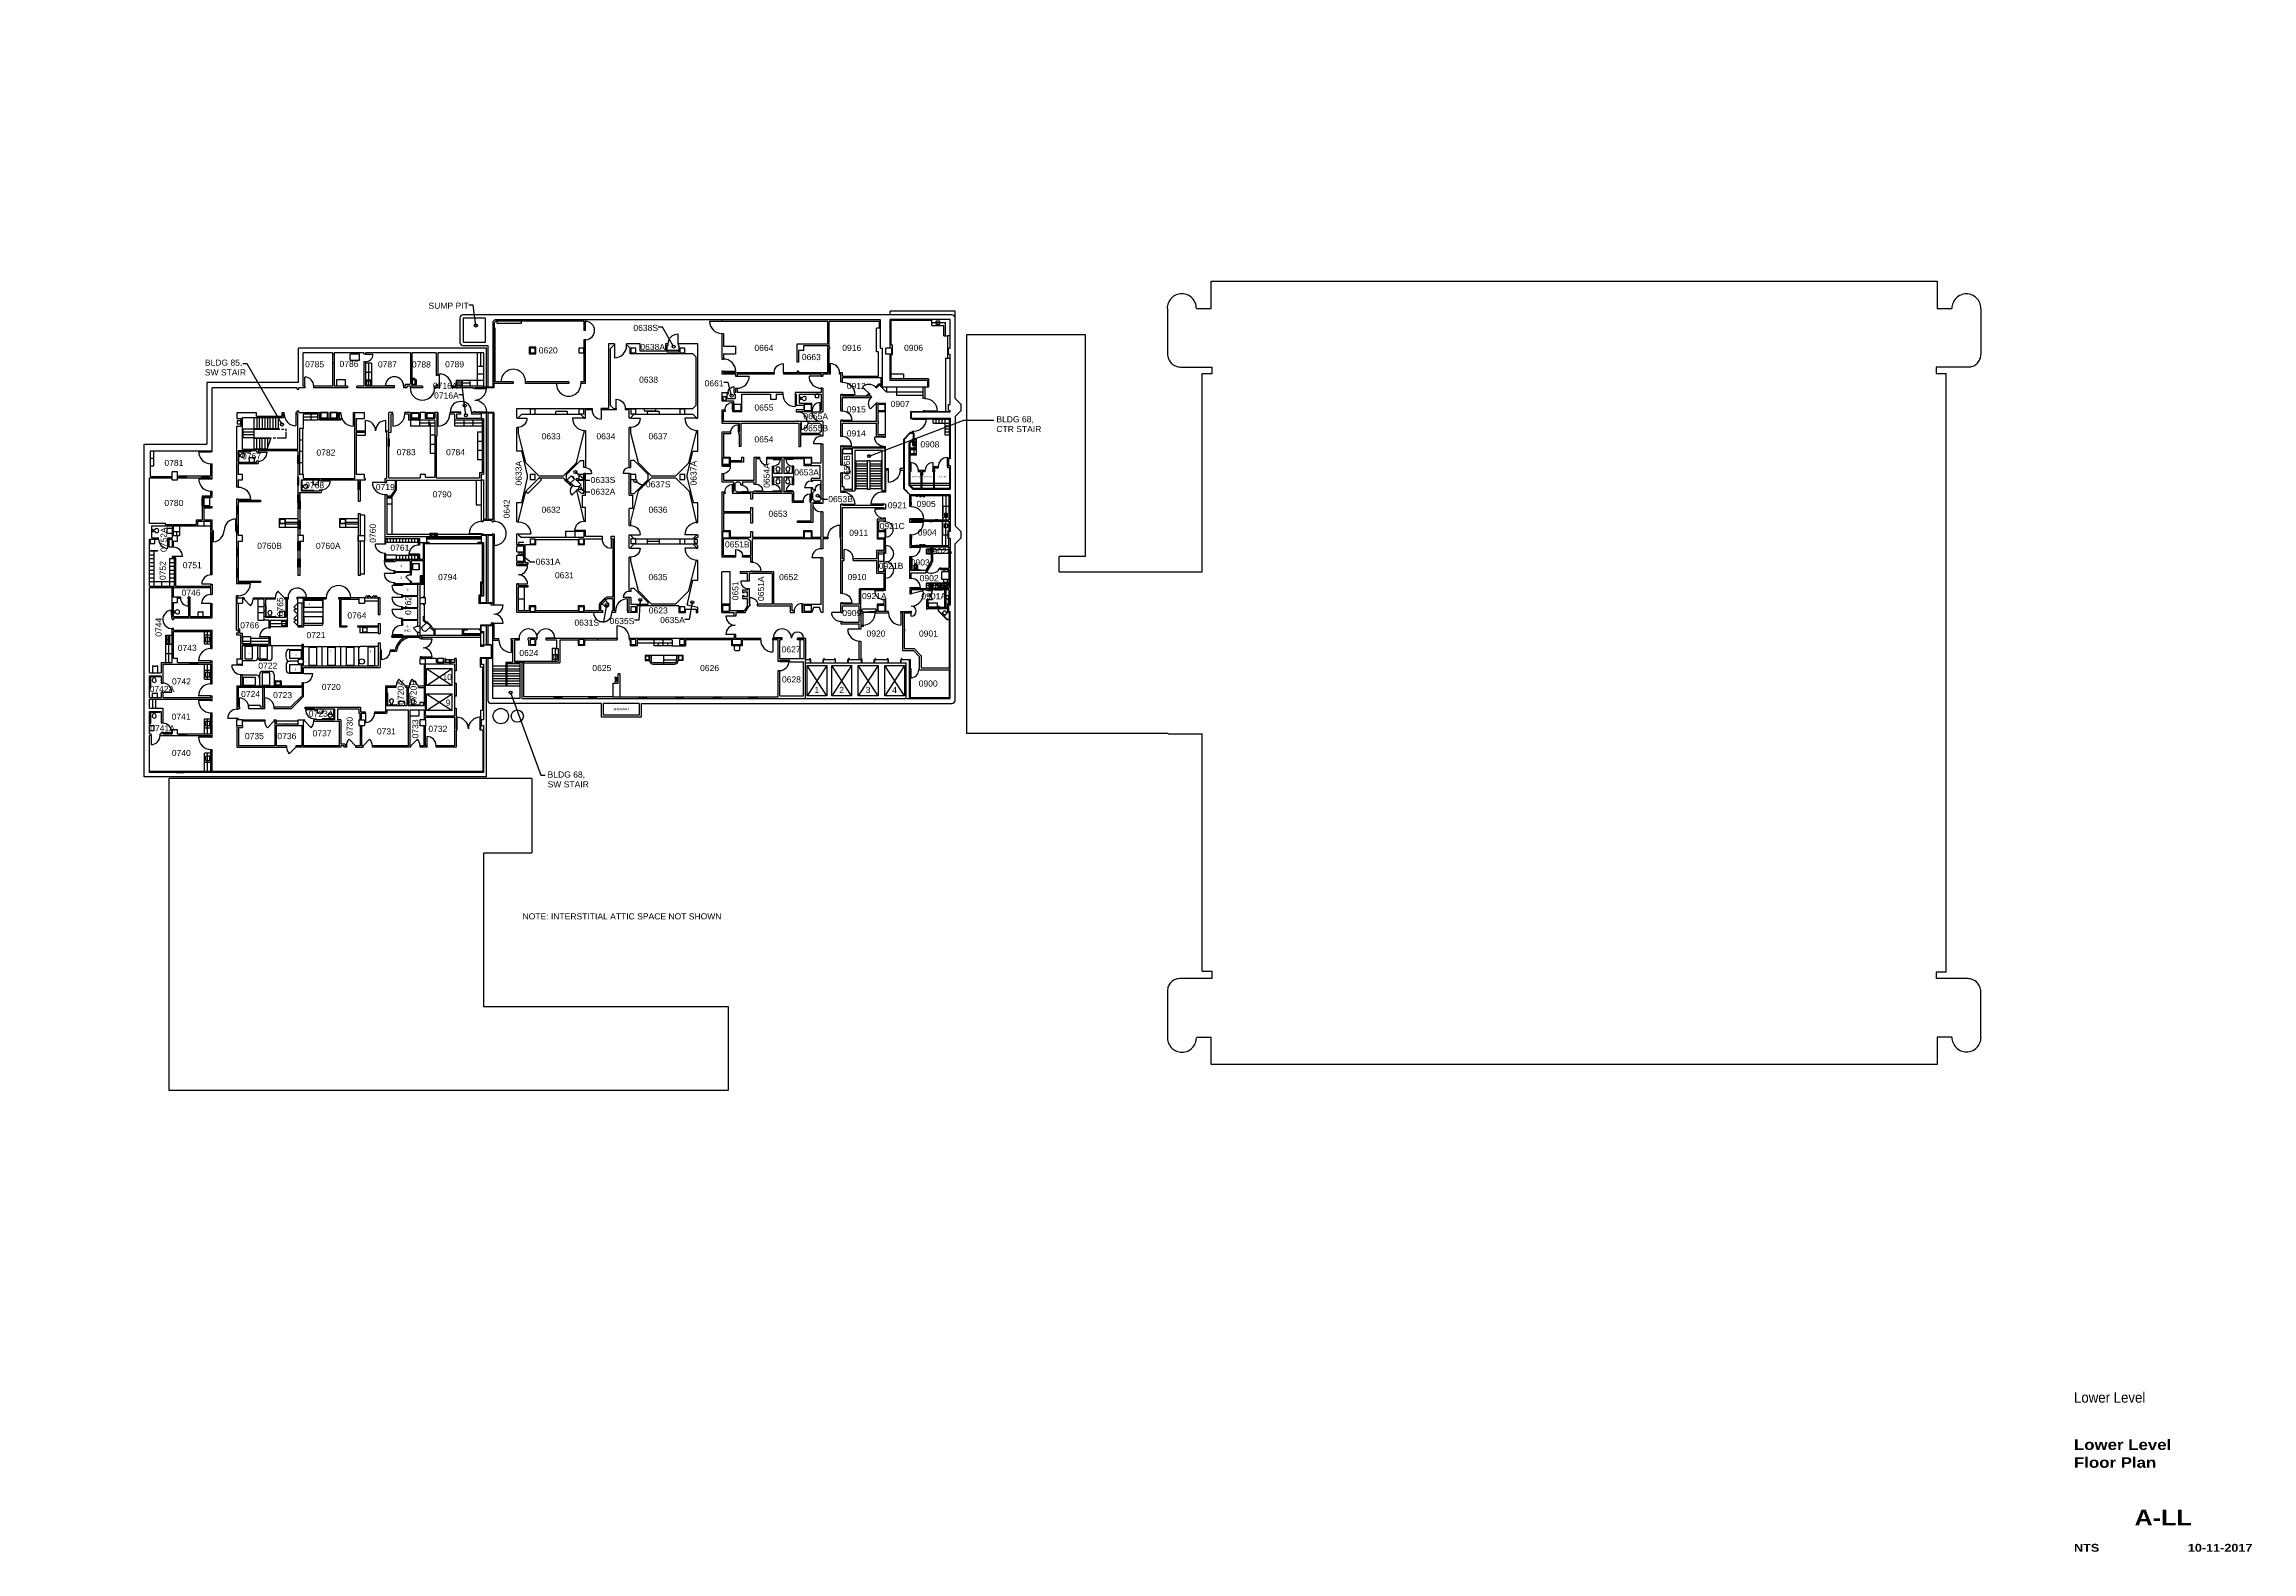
# Paper-space layout '30x42' of a CAD drawing. Header units: inches. Extents: x 1.5 to 41, y 1.2 to 28.2.
# The model-space entities are those that its viewports show. They can reach past a viewport. Long polylines and large blocks are cut down to what shows.
import ezdxf
from ezdxf.enums import TextEntityAlignment as Align

# ---------------------------------------------------------------- set-up
doc = ezdxf.new("R2010")
doc.units = ezdxf.units.IN
doc.header["$LTSCALE"] = 192
doc.header["$MEASUREMENT"] = 0
doc.linetypes.add('HIDDEN', pattern=[0.375, 0.25, -0.125])
doc.linetypes.add('HIDDEN2', pattern=[0.1875, 0.125, -0.0625])
doc.layers.get('0').update_dxf_attribs({"linetype": 'CONTINUOUS'})
doc.layers.get('defpoints').update_dxf_attribs({"color": 31, "linetype": 'CONTINUOUS'})
for name, color, linetype in [('A-ANNO-TEXT', 4, 'CONTINUOUS'), ('A-ANNO-TEXT-STAIR', 4, 'CONTINUOUS'), ('A-ANNO-TX192', 4, 'CONTINUOUS'), ('A-COLS', 5, 'CONTINUOUS'), ('A-DOOR', 2, 'CONTINUOUS'), ('A-FLOOR-LEVL-ABOV', 1, 'CONTINUOUS'), ('A-FLOR-APPL', 1, 'CONTINUOUS'), ('A-FLOR-CASE', 3, 'CONTINUOUS'), ('A-FLOR-CASE-UPPR', 3, 'HIDDEN2'), ('A-FLOR-EVTR', 2, 'CONTINUOUS'), ('A-FLOR-HRAL', 1, 'CONTINUOUS'), ('A-FLOR-PFIX', 2, 'CONTINUOUS'), ('A-FLOR-STRS', 2, 'CONTINUOUS'), ('A-FLOR-TPTN', 1, 'CONTINUOUS'), ('A-GLAZ', 2, 'CONTINUOUS'), ('A-GLAZ-SILL', 1, 'CONTINUOUS'), ('A-WALL-FULL', 6, 'CONTINUOUS'), ('A-WALL-PRHT', 3, 'CONTINUOUS'), ('T-TTLBLK-5', 5, 'CONTINUOUS'), ('X-EQPM', 2, 'CONTINUOUS')]:
    doc.layers.add(name, color=color, linetype=linetype)
doc.layers.get('defpoints').freeze()
doc.styles.add('ARIAL', font='arial.ttf')
doc.styles.add('Arial90', font='arial.ttf', dxfattribs={"width": 0.9})
doc.styles.add('ArialBlack', font='')
doc.styles.get("Standard").update_dxf_attribs({"font": 'SIMPLEX.shx', "height": 30})
doc.styles.get('ArialBlack').set_extended_font_data('Arial Black')
doc.dimstyles.new('DIM1-4', dxfattribs={"dimscale": 48, "dimtxt": 0.09375, "dimasz": 0.125, "dimexe": 0.125, "dimexo": 0.09375, "dimgap": 0, "dimtad": 1, "dimdec": 4, "dimzin": 7, "dimdsep": 46, "dimlunit": 4, "dimtxsty": 'Standard', "dimcen": 2.25, "dimdle": 1.5, "dimadec": 0, "dimazin": 0, "dimtfac": 1, "dimtdec": 4, "dimtix": 1, "dimtofl": 0, "dimtmove": 2, "dimatfit": 3, "dimfxl": 0, "dimtolj": 1, "dimtzin": 0, "dimarcsym": 0})

psp = doc.layouts.new('30x42')

msp = doc.modelspace()

# ---------------------------------------------------------------- texts
at = {"layer": 'A-ANNO-TEXT', "style": 'ARIAL'}
for s, p in [('2', (1452, 3570.2)), ('1', (1452, 3617.2)), ('4', (1476.3, 3476.2)), ('3', (1476.3, 3523.2)), ('5', (1476.3, 3429.2)), ('6', (1476.3, 3378.6)), ('(HC)', (1476.3, 3362.8)), ('AREAWAY', (2317, 3054))]:
    msp.add_text(s, height=9, dxfattribs=at).set_placement(p, align=Align.CENTER)
for s, height, p in [('1', 6, (1087.5, 3469.2)), ('2', 6, (1086.1, 3405.9)), ('1', 6, (850.5, 3278.1)), ('2', 6, (908.2, 3275.7)), ('5', 6, (1033.5, 3211.2)), ('6', 6, (1035.5, 3268.6)), ('3', 6, (1098.5, 3282.3)), ('4', 6, (1171.8, 3282.3)), ('5', 6, (1245.2, 3282.3)), ('6', 6, (1328.3, 3282.3)), ('3', 6, (841.4, 3164.5)), ('4', 6, (917.8, 3171.4)), ('NOTE: INTERSTITIAL ATTIC SPACE NOT SHOWN', 24, (1928.4, 2231.3))]:
    msp.add_text(s, height=height, dxfattribs=at).set_placement(p)
at = {"layer": 'A-ANNO-TEXT', "char_height": 4.5, "width": 49.125, "attachment_point": 5, "style": 'ARIAL'}
for insert in [(3474.7, 3971.8), (3521.9, 3971.8), (3577.7, 3971.8)]:
    msp.add_mtext('CHANGING', dxfattribs=dict(at, insert=insert))
at = {"layer": 'A-ANNO-TEXT-STAIR', "style": 'ARIAL'}
for s, p in [('BLDG 85, ', (679.5, 4408.8)), ('SW STAIR', (679.5, 4370.4)), ('CTR STAIR', (3791.4, 4147.6)), ('BLDG 68, ', (3791.4, 4186.1)), ('10', (1613.5, 3172.3)), ('1', (3076.3, 3121.8)), ('2', (3173.8, 3121.8)), ('3', (3277.8, 3121.8)), ('4', (3381.8, 3121.8)), ('9', (1626.7, 3071.4)), ('BLDG 68, ', (2027.2, 2789.1)), ('SW STAIR', (2027.2, 2750.6))]:
    msp.add_text(s, height=24, dxfattribs=at).set_placement(p)
at = {"layer": 'A-ANNO-TX192', "style": 'ARIAL'}
for s, p in [('SUMP PIT', (1717.1, 4632.6)), ('0638S', (2461.3, 4545.2)), ('0638A', (2488.8, 4470.4)), ('0716A', (1673.1, 4317.7)), ('0661', (2719, 4327.4)), ('0716A', (1677.8, 4279.5)), ('0631S', (2229.5, 3386.3)), ('0635S', (2368.1, 3392.6)), ('0635A', (2566.5, 3396.5))]:
    msp.add_text(s, height=24, dxfattribs=at).set_placement(p, align=Align.RIGHT)
for s, p in [('0786', (1209, 4403.8)), ('0620', (1992.3, 4456.9)), ('0664', (2840.2, 4466.8)), ('0663', (3026.6, 4430.6)), ('0916', (3185.4, 4466.8)), ('0906', (3428.5, 4466.8)), ('0785', (1073.8, 4402.2)), ('0787', (1359.9, 4402.2)), ('0788', (1493.5, 4401.7)), ('0789', (1624.1, 4402.2)), ('0638', (2386.8, 4341.8)), ('0912', (3203.4, 4316.9)), ('0655', (2840.2, 4232.2)), ('0907', (3375.7, 4246.4)), ('0655A', (3032.8, 4197.6)), ('0655B', (3032.8, 4150.9)), ('0915', (3203.4, 4224.9)), ('0782', (1118.2, 4055.2)), ('0783', (1434, 4056.7)), ('0784', (1627.9, 4056.7)), ('0633', (2003.5, 4119)), ('0634', (2219.1, 4119)), ('0637', (2423.6, 4119)), ('0654', (2840.2, 4107)), ('0914', (3203.4, 4130.4)), ('0908', (3492.8, 4087.3)), ('0781', (520.6, 4014.4)), ('0767', (825.8, 4040.8)), ('0653A', (2996.8, 3977.3)), ('0768', (1073.8, 3926.8)), ('0719', (1351.7, 3919.5)), ('0790', (1575.2, 3890.8)), ('0633S', (2196.4, 3947.2)), ('0632A', (2196.4, 3901.4)), ('0637S', (2413.4, 3930.2)), ('0780', (520.4, 3857)), ('0632', (2003.2, 3830.4)), ('0636', (2423.6, 3830.4)), ('0653', (2895.4, 3814.2)), ('0653B', (3130.4, 3872.2)), ('0921', (3364.6, 3847.8)), ('0905', (3478, 3853.2)), ('0911', (3212.9, 3739.6)), ('0921C', (3332.4, 3766)), ('0904', (3482.2, 3740.9)), ('0760B', (885.5, 3688.2)), ('0760A', (1116.2, 3688.2)), ('0761', (1409.1, 3681.1)), ('0631A', (1980.6, 3625.9)), ('0651B', (2724.5, 3693.9)), ('0903', (3454.8, 3623)), ('0902A', (3521.7, 3667.7)), ('0751', (592.8, 3612.3)), ('0794', (1596.6, 3565.4)), ('0631', (2055.8, 3572.6)), ('0635', (2423.6, 3565.4)), ('0652', (2937.2, 3565.4)), ('0910', (3206.3, 3565.7)), ('0921B', (3329, 3609.8)), ('0902', (3489.9, 3561.3)), ('0746', (588.1, 3504)), ('0921A', (3263.1, 3490.9)), ('0901A', (3496.7, 3490.3)), ('0766', (818.7, 3375.8)), ('0764', (1240, 3414.5)), ('0623', (2424.9, 3434.4)), ('0909', (3185.9, 3424.2)), ('0743', (573.1, 3286.9)), ('0721', (1079.1, 3337.3)), ('0627', (2947.1, 3281.2)), ('0920', (3281, 3343.4)), ('0901', (3487.1, 3343.4)), ('0722', (889.7, 3217.1)), ('0624', (1916.1, 3267)), ('0625', (2202.9, 3207.7)), ('0626', (2626.6, 3207.7)), ('0742A', (462.5, 3125.6)), ('0742', (550.2, 3155.2)), ('0724', (822, 3105.5)), ('0723', (948, 3101.4)), ('0720', (1139.3, 3133.4)), ('0628', (2948.4, 3163)), ('0900', (3486.1, 3146.9)), ('0741', (548.9, 3016.6)), ('0723A', (1088.3, 3028.5)), ('0741A', (464.5, 2970.7)), ('0735', (837, 2940.1)), ('0736', (964.6, 2940.1)), ('0737', (1103, 2951.3)), ('0731', (1356, 2958.7)), ('0732', (1558.5, 2968.8)), ('0740', (549.7, 2874))]:
    msp.add_text(s, height=24, dxfattribs=at).set_placement(p)
for s, p in [('0633A', (1925, 3937.5)), ('0637A', (2612.8, 3937.5)), ('0654A', (2900.3, 3928.4)), ('0656B', (3215.9, 3960.2)), ('0752A', (529.3, 3676)), ('0760', (1351.6, 3712.3)), ('0752', (525.8, 3565.7)), ('0651', (2777.2, 3486.1)), ('0651A', (2878.1, 3483.3)), ('0765', (987.8, 3423.2)), ('0762', (1491, 3428.5)), ('0744', (509.5, 3343.1)), ('0720A', (1461.3, 3075.1)), ('0720B', (1512, 3075.7)), ('0730', (1260.8, 2953.1)), ('0733', (1518.8, 2943.2))]:
    msp.add_text(s, height=24, rotation=90, dxfattribs=at).set_placement(p)
msp.add_text('0642', height=24, rotation=90, dxfattribs=at).set_placement((1878.3, 3882.8), align=Align.RIGHT)

# ---------------------------------------------------------------- blocks, each defined once
blk = doc.blocks.new('sheettext_30x42_base')
at = {"style": 'Arial90', "width": 0.9}
blk.add_attdef('FLOOR', text='', height=0.188, dxfattribs=at).set_placement((0, 3.227), align=Align.TOP_LEFT)
at = {"color": 8, "style": 'ArialBlack'}
for tag, p, height in [('TITLE_1', (0, 2.195), 0.188), ('TITLE_2', (0, 1.876), 0.188), ('SCALE', (0, 0.375), 0.141)]:
    blk.add_attdef(tag, p, '', height=height, dxfattribs=at)
blk.add_attdef('DWG#', text='', height=0.281, dxfattribs=at).set_placement((1.594, 1.126), align=Align.TOP_CENTER)
blk.add_attdef('DATE', text='', height=0.141, dxfattribs=at).set_placement((3.188, 0.375), align=Align.RIGHT)
blk = doc.blocks.new('SINK', base_point=(7666.5, 954))
for p, q in [((7659, 952.5), (7659, 943.5)), ((7672.5, 954), (7660.5, 954)), ((7660.5, 942), (7672.5, 942)), ((7674, 943.5), (7674, 952.5))]:
    blk.add_line(p, q)
for centre, start, end in [((7660.5, 952.5), 90, 180), ((7660.5, 943.5), 180, 270), ((7672.5, 952.5), 0, 90), ((7672.5, 943.5), 270, 0)]:
    blk.add_arc(centre, 1.5, start, end)
blk = doc.blocks.new('TEL', base_point=(1275, 2363))
for p, q in [((1259, 2375), (1291, 2375)), ((1271, 2370), (1271, 2364)), ((1279, 2370), (1271, 2370)), ((1271, 2364), (1279, 2364)), ((1279, 2364), (1279, 2370))]:
    blk.add_line(p, q)
blk = doc.blocks.new('SINK9', base_point=(225.5, 636))
for p, q in [((216, 622), (216, 634)), ((218, 636), (233, 636)), ((218, 620), (233, 620)), ((235, 634), (235, 622))]:
    blk.add_line(p, q)
for centre, start, end in [((218, 634), 90, 180), ((218, 622), 180, 270), ((233, 634), 0, 90), ((233, 622), 270, 0)]:
    blk.add_arc(centre, 2, start, end)
blk = doc.blocks.new('EQ9', base_point=(1082, 753))
for p, q in [((1066, 753.5), (1066, 753)), ((1066, 753.5), (1098, 753.5)), ((1066.5, 753), (1066.5, 749.5)), ((1066.5, 749.5), (1097.5, 749.5)), ((1097.5, 753), (1097.5, 749.5)), ((1098, 753.5), (1098, 753))]:
    blk.add_line(p, q)
blk = doc.blocks.new('S6', base_point=(166, 872))
for p, q in [((158, 870), (158, 862)), ((172, 872), (160, 872)), ((174, 862), (174, 870)), ((160, 860), (172, 860))]:
    blk.add_line(p, q)
for centre, start, end in [((160, 870), 90, 180), ((172, 870), 0, 90), ((160, 862), 180, 270), ((172, 862), 270, 0)]:
    blk.add_arc(centre, 2, start, end)
blk = doc.blocks.new('SINK6', base_point=(226, 872))
blk.add_blockref('S6', (226, 872))
blk = doc.blocks.new('-PEQLAVW')
for p, q in [((-12, 0), (-12, 18)), ((-10, 20), (10, 20)), ((-9.3, 4.9), (-9.3, 15.2)), ((-8.3, 3.9), (8.3, 3.9)), ((-7.3, 17.2), (7.3, 17.2)), ((9.3, 4.9), (9.3, 15.2)), ((12, 18), (12, 0))]:
    blk.add_line(p, q)
for centre, radius, start, end in [((-10, 18), 2, 90, 180), ((-7.3, 15.2), 2, 90, 180), ((-8.3, 4.9), 1, 180, 270), ((7.3, 15.2), 2, 0, 90), ((8.3, 4.9), 1, 270, 0), ((10, 18), 2, 0, 90)]:
    blk.add_arc(centre, radius, start, end)
blk = doc.blocks.new('G-BARS')
for p, q in [((-47.6, 0.5), (-51.1, 0.5)), ((-51.1, 0.5), (-51.1, 0)), ((-47.6, 0), (-47.6, 0.5)), ((-5.1, 3), (-47.2, 3)), ((-26.9, 1.5), (-47.1, 1.5)), ((-24.4, 0.5), (-27.8, 0.5)), ((-27.8, 0.5), (-27.8, 0)), ((-26.9, 0.5), (-26.9, 1.5)), ((-25.3, 0.5), (-25.3, 1.5)), ((-5.1, 1.5), (-25.3, 1.5)), ((-24.4, 0), (-24.4, 0.5)), ((-1.1, 0.5), (-4.6, 0.5)), ((-4.6, 0.5), (-4.6, 0)), ((-3.1, 39.2), (-3.1, 39.2)), ((-3.1, 39.1), (-3.1, 37.5)), ((-3.1, 9.5), (-3.1, 38.5)), ((-3.1, 9), (-3.1, 10.5)), ((-1.6, 39), (-1.6, 37.5)), ((-1.6, 9.5), (-1.6, 38.5)), ((-1.6, 9), (-1.6, 10)), ((-1.1, 0), (-1.1, 0.5)), ((-0.6, 39.5), (-0.6, 43)), ((-0.1, 43), (-0.6, 43)), ((-0.1, 39.5), (-0.6, 39.5)), ((-0.6, 5), (-0.6, 8.5)), ((-0.1, 8.5), (-0.6, 8.5)), ((-0.1, 5), (-0.6, 5)), ((-51.1, 0), (-51.6, 0))]:
    blk.add_line(p, q)
for centre, radius, start, end in [((-47.1, 0), 3, 90, 170.40593), ((-47.1, 0), 1.5, 90, 160.52878), ((-5.1, 0), 3, 9.5601, 90), ((-5.1, 0), 1.5, 19.47122, 90), ((-0.1, 39), 3, 99.59407, 180), ((-0.1, 9), 3, 180, 260.40593), ((-0.1, 39), 1.5, 109.47122, 180), ((-0.1, 9), 1.5, 180, 250.52878)]:
    blk.add_arc(centre, radius, start, end)
blk = doc.blocks.new('SINK2')
for p, q in [((-10, -14), (-10, 0)), ((10, 0), (10, -14)), ((-10, -14), (-10, -16)), ((-7, -18), (-8, -18)), ((7, -18), (-7, -18)), ((7, -18), (8, -18)), ((10, -14), (10, -16))]:
    blk.add_line(p, q)
for centre, start, end in [((-8, -16), 180, 270), ((8, -16), 270, 0)]:
    blk.add_arc(centre, 2, start, end)
blk.add_point((0, 0))
blk = doc.blocks.new('TOILET')
blk.add_line((-4, 12.7), (-4, 22.7))
for centre, radius, start, end in [((-18.1, 18), 8, 90, 180), ((-18.1, 18), 8, 180, 270), ((-18.1, 18), 8, 90, 92.68378), ((-18.3, 16.8), 9.17, 31.5904, 88.95837), ((-18.3, 19.2), 9.17, 271.04163, 328.4096), ((-7.6, 25.4), 4.64, 227.31988, 288.869), ((-7.6, 10.6), 4.64, 71.131, 132.68012), ((-6.1, 18), 3, 85.23636, 90), ((-6.1, 17.7), 3, 85.23636, 90), ((-6.1, 18), 3, 270, 274.76364), ((-6.1, 17.7), 3, 270, 274.76364), ((-6, 21.7), 1, 270, 0), ((-6, 13.7), 1, 0, 90), ((-4, 21.7), 1, 90, 180), ((-4, 13.7), 1, 180, 270)]:
    blk.add_arc(centre, radius, start, end)
blk = doc.blocks.new('RDOOR', base_point=(6216, 3180))
blk.add_line((6216, 3180), (6216, 3192))
blk.add_arc((6216, 3180), 12, 90, 180)
blk = doc.blocks.new('LDOOR', base_point=(5988, 1992))
blk.add_line((5988, 1992), (5988, 2004))
blk.add_arc((5988, 1992), 12, 0, 90)
blk = doc.blocks.new('LAV')
for p, q in [((-18, -10), (-18, -26)), ((0, -8), (-16, -8)), ((-16, -28), (0, -28)), ((-15.5, -11.5), (-15.5, -24.5)), ((-5.5, -10.5), (-14.5, -10.5)), ((-14.5, -25.5), (-5.5, -25.5)), ((-4.5, -24.5), (-4.5, -11.5)), ((0, -28), (0, -8))]:
    blk.add_line(p, q)
for centre, radius, start, end in [((-16, -10), 2, 90, 180), ((-16, -26), 2, 180, 270), ((-14.5, -11.5), 1, 90, 180), ((-14.5, -24.5), 1, 180, 270), ((-5.5, -11.5), 1, 0, 90), ((-5.5, -24.5), 1, 270, 0)]:
    blk.add_arc(centre, radius, start, end)
blk = doc.blocks.new('TOILET2')
for p, q in [((1.5, 8), (0, 8)), ((1.5, 6.5), (0, 6.5)), ((1.5, 46.8), (1.5, 4.5)), ((3, 46.8), (3, 4.5)), ((4.5, 3), (33, 3)), ((4.5, 1.5), (33, 1.5))]:
    blk.add_line(p, q)
at = {"linetype": 'Continuous'}
for p, q in [((20.5, 21.1), (20.5, 21.1)), ((21.6, 23.8), (21.6, 23.8))]:
    blk.add_line(p, q, dxfattribs=at)
for points in [[(18, 25.8, 0.143932), (15.5, 25, 0.107177), (13.1, 22.6, 0.077997), (11.6, 19.2, 0.065232), (11, 14.9)], [(24.9, 16.4, -0.022673), (25, 14.9), (25, 0), (21, 0), (18, 0), (15, 0), (11, 0), (11, 14.9)], [(24.9, 16.2, -0.074934), (24.4, 12.6, -0.085426), (22.9, 9.7, -0.066386), (21.6, 8.3), (21.6, 6.7), (14.6, 6.7), (14.6, 8.3, -0.066386), (13.2, 9.7, -0.085426), (11.7, 12.6, -0.111314), (11.3, 18)], [(14, 23.7, -0.562484), (14.8, 23.5), (15.6, 21.3, -0.238976), (15.5, 20.9, 0.08035), (14.6, 19, 0.074934), (14.2, 16.2, 0.074934), (14.6, 13.4, 0.085426), (15.6, 11.5, 0.066386), (16.4, 10.6, 0.330534), (19.7, 10.6, 0.066386), (20.5, 11.5, 0.085426), (21.5, 13.4, 0.074934), (21.9, 16.2, 0.074934), (21.5, 19, 0.08035), (20.6, 20.9, -0.238976), (20.5, 21.3), (21.3, 23.5, -0.549653), (22.1, 23.7)], [(18, 24.2, 0.143932), (16.3, 23.8, 0.059203), (15.1, 22.8)], [(22, 23.7, 0.06085), (20.5, 25, 0.143932), (18, 25.8)], [(21, 22.7, 0.063273), (19.7, 23.8, 0.143932), (18, 24.2)]]:
    blk.add_lwpolyline(points, format="xyb", dxfattribs=at)
for centre, radius, start, end in [((0, 46.8), 3, 0, 90), ((0, 46.8), 1.5, 0, 90), ((4.5, 4.5), 3, 180, 270), ((4.5, 4.5), 1.5, 180, 270), ((33, 0), 3, 0, 90), ((33, 0), 1.5, 0, 90)]:
    blk.add_arc(centre, radius, start, end)
for centre, radius, start, end in [((17, 18.3), 7.43, 36.67248, 46.57416), ((15.3, 17), 9.56, 17.14164, 36.67248), ((12.6, 16.2), 12.4, 0, 17.14164)]:
    blk.add_arc(centre, radius, start, end, dxfattribs=at)
blk = doc.blocks.new('dr-30')
blk.add_line((0, 0), (0, 30.1))
blk.add_arc((-0.1, 0), 30.1, 0.06887, 89.83373)
blk = doc.blocks.new('dr-48')
blk.add_line((0, 0), (0, 48))
blk.add_arc((-0.1, 0), 48.1, 0.04232, 89.90518)
blk = doc.blocks.new('dr-36')
blk.add_line((0, 0), (0, 36.1))
blk.add_arc((-0.1, 0), 36.1, 0.06887, 89.83373)
blk = doc.blocks.new('dr-40')
blk.add_line((0, 0), (0, 40.1))
blk.add_arc((-0.1, 0), 40.1, 0.06887, 89.83373)
blk = doc.blocks.new('dr-46')
blk.add_line((0, 0), (0, 46.1))
blk.add_arc((-0.1, -0.1), 46.1, 0.06887, 89.83373)
blk = doc.blocks.new('dr-24')
blk.add_line((0, 0), (0, 24))
blk.add_arc((-0.1, 0), 24.1, 0.06887, 89.83373)
blk = doc.blocks.new('dr-26')
blk.add_line((0, 0), (0, 26))
blk.add_arc((-0.1, 0), 26.1, 0.06887, 89.83373)
blk = doc.blocks.new('dr-28')
blk.add_line((0, 0), (0, 28))
blk.add_arc((-0.1, 0), 28.1, 0.06887, 89.83373)

# ---------------------------------------------------------------- linework, layer by layer
at = {"layer": 'A-COLS'}
for p, q in [((1955.2, 4481.2), (1955.2, 4455.8)), ((1980.8, 4481.2), (1955.2, 4481.2)), ((1955.2, 4455.8), (1980.8, 4455.8)), ((1977.8, 4478.2), (1958.2, 4478.2)), ((1958.2, 4478.2), (1958.2, 4458.8)), ((1958.2, 4458.8), (1977.8, 4458.8)), ((1977.8, 4458.8), (1977.8, 4478.2)), ((1980.8, 4455.8), (1980.8, 4481.2)), ((2169.5, 4478.2), (2150, 4478.2)), ((2150, 4478.2), (2150, 4458.8)), ((2150, 4458.8), (2169.5, 4458.8)), ((2169.5, 4458.8), (2169.5, 4478.2)), ((2374.2, 4478.2), (2354.8, 4478.2)), ((2354.8, 4478.2), (2354.8, 4458.8)), ((2354.8, 4458.8), (2374.2, 4458.8)), ((2374.2, 4458.8), (2374.2, 4478.2)), ((2546.5, 4478.2), (2546.5, 4458.8)), ((2566, 4478.2), (2546.5, 4478.2)), ((2546.5, 4458.8), (2566, 4458.8)), ((2566, 4458.8), (2566, 4478.2)), ((3380.3, 4477.7), (3356.3, 4477.7)), ((3356.3, 4453.7), (3356.3, 4477.7)), ((3380.3, 4453.7), (3356.3, 4453.7)), ((3380.3, 4453.7), (3380.3, 4477.7)), ((2715.5, 4286.5), (2715.5, 4273.5)), ((2728.5, 4286.5), (2715.5, 4286.5)), ((2715.5, 4273.5), (2728.5, 4273.5)), ((2728.5, 4273.5), (2728.5, 4286.5)), ((2761, 4231.2), (2761, 4257.2)), ((2761, 4257.2), (2787, 4257.2)), ((2787, 4257.2), (2787, 4231.2)), ((3037.2, 4257.2), (3063.2, 4257.2)), ((3037.2, 4231.2), (3037.2, 4257.2)), ((3063.2, 4257.2), (3063.2, 4231.2)), ((3326.5, 4257.2), (3352.5, 4257.2)), ((3326.5, 4231.2), (3326.5, 4257.2)), ((3352.5, 4257.2), (3352.5, 4231.2)), ((1958.2, 4237.8), (1958.2, 4218.2)), ((1977.8, 4237.8), (1958.2, 4237.8)), ((1977.8, 4218.2), (1977.8, 4237.8)), ((2150, 4237.8), (2150, 4218.2)), ((2169.5, 4237.8), (2150, 4237.8)), ((2169.5, 4218.2), (2150, 4218.2)), ((2169.5, 4218.2), (2169.5, 4237.8)), ((2354.8, 4237.8), (2354.8, 4218.2)), ((2374.2, 4237.8), (2354.8, 4237.8)), ((2374.2, 4218.2), (2354.8, 4218.2)), ((2374.2, 4218.2), (2374.2, 4237.8)), ((2546.5, 4237.8), (2546.5, 4218.2)), ((2566, 4237.8), (2546.5, 4237.8)), ((2546.5, 4218.2), (2566, 4218.2)), ((2566, 4218.2), (2566, 4237.8)), ((2787, 4231.2), (2761, 4231.2)), ((3063.2, 4231.2), (3037.2, 4231.2)), ((3352.5, 4231.2), (3326.5, 4231.2)), ((2715.5, 4046), (2741.5, 4046)), ((2715.5, 4020), (2715.5, 4046)), ((2741.5, 4020), (2715.5, 4020)), ((2741.5, 4046), (2741.5, 4020)), ((3037.2, 4046), (3063.2, 4046)), ((3037.2, 4020), (3037.2, 4046)), ((3063.2, 4020), (3037.2, 4020)), ((3063.2, 4046), (3063.2, 4020)), ((1958.2, 3981), (1958.2, 3961.5)), ((1977.8, 3981), (1958.2, 3981)), ((1958.2, 3961.5), (1977.8, 3961.5)), ((1977.8, 3961.5), (1977.8, 3981)), ((2150, 3981), (2150, 3961.5)), ((2169.5, 3981), (2150, 3981)), ((2150, 3961.5), (2169.5, 3961.5)), ((2169.5, 3981), (2169.5, 3961.5)), ((2374.2, 3981), (2354.8, 3981)), ((2354.8, 3961.5), (2374.2, 3961.5)), ((2374.2, 3961.5), (2374.2, 3981)), ((2566, 3981), (2546.5, 3981)), ((2546.5, 3981), (2546.5, 3961.5)), ((2546.5, 3961.5), (2566, 3961.5)), ((2566, 3961.5), (2566, 3981)), ((1067.5, 3740.5), (1045.5, 3740.5)), ((1067.5, 3718.5), (1067.5, 3740.5)), ((2715.5, 3756.7), (2741.5, 3756.7)), ((2715.5, 3730.7), (2715.5, 3756.7)), ((2741.5, 3756.7), (2741.5, 3730.7)), ((3037.2, 3756.7), (3063.2, 3756.7)), ((3037.2, 3730.7), (3037.2, 3756.7)), ((3063.2, 3756.7), (3063.2, 3730.7)), ((3326.5, 3730.7), (3326.5, 3756.7)), ((3326.5, 3756.7), (3352.5, 3756.7)), ((3352.5, 3756.7), (3352.5, 3730.7)), ((1045.5, 3718.5), (1067.5, 3718.5)), ((1958.2, 3727.5), (1958.2, 3708)), ((1958.2, 3727.5), (1977.8, 3727.5)), ((1958.2, 3708), (1977.8, 3708)), ((1977.8, 3708), (1977.8, 3727.5)), ((2150, 3727.5), (2150, 3708)), ((2150, 3727.5), (2169.5, 3727.5)), ((2150, 3708), (2169.5, 3708)), ((2169.5, 3708), (2169.5, 3727.5)), ((2354.8, 3727.5), (2354.8, 3708)), ((2374.2, 3727.5), (2354.8, 3727.5)), ((2374.2, 3708), (2354.8, 3708)), ((2374.2, 3708), (2374.2, 3727.5)), ((2546.5, 3727.5), (2546.5, 3708)), ((2566, 3708), (2566, 3727.5)), ((2741.5, 3730.7), (2715.5, 3730.7)), ((3063.2, 3730.7), (3037.2, 3730.7)), ((3352.5, 3730.7), (3326.5, 3730.7)), ((550.5, 3499.5), (572.5, 3499.5)), ((550.5, 3477.5), (550.5, 3499.5)), ((550.5, 3477.5), (572.5, 3477.5)), ((572.5, 3477.5), (572.5, 3499.5)), ((805.5, 3496.5), (827.5, 3496.5)), ((805.5, 3496.5), (805.5, 3474.5)), ((805.5, 3474.5), (827.5, 3474.5)), ((827.5, 3496.5), (827.5, 3474.5)), ((1045.5, 3496.5), (1067.5, 3496.5)), ((1045.5, 3474.5), (1045.5, 3496.5)), ((1067.5, 3474.5), (1045.5, 3474.5)), ((1067.5, 3474.5), (1067.5, 3496.5)), ((1285.5, 3496.5), (1285.5, 3474.5)), ((1307.5, 3496.5), (1285.5, 3496.5)), ((1285.5, 3474.5), (1307.5, 3474.5)), ((1307.5, 3496.5), (1307.5, 3474.5)), ((1547.2, 3496), (1525.2, 3496)), ((1525.2, 3496), (1525.2, 3473.5)), ((1525.2, 3473.5), (1547.2, 3473.5)), ((1547.2, 3473.5), (1547.2, 3496)), ((1977.8, 3461), (1958.2, 3461)), ((1958.2, 3461), (1958.2, 3441.5)), ((1958.2, 3441.5), (1977.8, 3441.5)), ((1977.8, 3441.5), (1977.8, 3461)), ((2150, 3461), (2150, 3441.5)), ((2169.5, 3461), (2150, 3461)), ((2150, 3441.5), (2169.5, 3441.5)), ((2169.5, 3441.5), (2169.5, 3461)), ((2354.8, 3461), (2354.8, 3441.5)), ((2374.2, 3461), (2354.8, 3461)), ((2354.8, 3441.5), (2374.2, 3441.5)), ((2374.2, 3441.5), (2374.2, 3461)), ((2566, 3461), (2546.5, 3461)), ((2546.5, 3461), (2546.5, 3441.5)), ((2546.5, 3441.5), (2566, 3441.5)), ((2566, 3441.5), (2566, 3461)), ((2715.5, 3441.5), (2715.5, 3467.5)), ((2715.5, 3467.5), (2741.5, 3467.5)), ((2741.5, 3441.5), (2715.5, 3441.5)), ((2741.5, 3467.5), (2741.5, 3441.5)), ((3037.2, 3441.5), (3037.2, 3467.5)), ((3063.2, 3441.5), (3037.2, 3441.5)), ((3037.2, 3467.5), (3063.2, 3467.5)), ((3063.2, 3467.5), (3063.2, 3441.5)), ((3326.5, 3441.5), (3326.5, 3467.5)), ((3326.5, 3467.5), (3352.5, 3467.5)), ((3352.5, 3441.5), (3326.5, 3441.5)), ((3352.5, 3467.5), (3352.5, 3441.5)), ((1958.2, 3332), (1958.2, 3312.5)), ((1977.8, 3332), (1958.2, 3332)), ((1958.2, 3312.5), (1977.8, 3312.5)), ((2169.8, 3332), (2150.2, 3332)), ((2150.2, 3332), (2150.2, 3312.5)), ((2150.2, 3312.5), (2169.8, 3312.5)), ((2169.8, 3312.5), (2169.8, 3332)), ((2373.8, 3332), (2354.2, 3332)), ((2354.2, 3332), (2354.2, 3312.5)), ((2354.2, 3312.5), (2373.8, 3312.5)), ((2373.8, 3312.5), (2373.8, 3332)), ((2565.8, 3332), (2546.2, 3332)), ((2546.2, 3332), (2546.2, 3312.5)), ((2546.2, 3312.5), (2565.8, 3312.5)), ((2565.8, 3312.5), (2565.8, 3332)), ((805.5, 3256.5), (827.5, 3256.5)), ((805.5, 3256.5), (805.5, 3234.5)), ((805.5, 3234.5), (827.5, 3234.5)), ((1547.5, 3256.5), (1525.5, 3256.5)), ((1525.5, 3234.5), (1525.5, 3256.5)), ((1547.5, 3234.5), (1525.5, 3234.5)), ((1547.5, 3234.5), (1547.5, 3256.5)), ((827.5, 3016.5), (805.5, 3016.5)), ((805.5, 2994.5), (805.5, 3016.5)), ((805.5, 2994.5), (827.5, 2994.5)), ((827.5, 2994.5), (827.5, 3016.5)), ((1045.5, 3016.5), (1067.5, 3016.5)), ((1045.5, 3016.5), (1045.5, 2994.5)), ((1045.5, 2994.5), (1067.5, 2994.5)), ((1067.5, 2994.5), (1067.5, 3016.5)), ((1285.5, 3016.5), (1307.5, 3016.5)), ((1285.5, 3016.5), (1285.5, 2994.5)), ((1285.5, 2994.5), (1307.5, 2994.5)), ((1307.5, 3016.5), (1307.5, 2994.5)), ((1547.5, 3015.5), (1524.5, 3015.5)), ((1524.5, 3015.5), (1524.5, 2993)), ((1547.5, 2993), (1524.5, 2993)), ((1547.5, 3015.5), (1547.5, 2993))]:
    msp.add_line(p, q, dxfattribs=at)
msp.add_lwpolyline([(1282.6, 3740.5), (1307.5, 3740.5), (1307.5, 3718.5), (1282.6, 3718.5)], close=True, dxfattribs=at)
for centre in [(1056.5, 3245.6), (1296.5, 3245.6)]:
    msp.add_circle(centre, 10.5, dxfattribs=at)
at = {"layer": 'A-DOOR'}
for p, q in [((2176, 4547), (2176, 4583)), ((2540, 4494.5), (2540, 4533.5)), ((2712.2, 4582.7), (2664.2, 4582.7)), ((2289.7, 4488), (2289.7, 4440)), ((1072, 4328.2), (1072, 4364)), ((1602, 4328.2), (1602, 4376)), ((1892, 4345), (1844, 4345)), ((2718.2, 4387), (2766.5, 4387)), ((2766, 4368), (2820, 4368)), ((3102.8, 4368), (3054.8, 4368)), ((3139, 4380.8), (3139, 4416.8)), ((1425, 4329), (1389, 4329)), ((1535, 4321), (1487, 4321)), ((2110, 4338.5), (2062, 4338.5)), ((2296.2, 4241), (2296.2, 4277)), ((2754.5, 4234.5), (2754.5, 4264.5)), ((2761, 4302.8), (2761, 4326.8)), ((3290.7, 4299.1), (3265.2, 4324.6)), ((3317.9, 4259.9), (3296.7, 4238.7)), ((1037.3, 4218.7), (1037.3, 4172.7)), ((1262.5, 4225.3), (1262.5, 4171.3)), ((1311, 4147), (1311, 4193)), ((1391, 4147), (1391, 4193)), ((1418, 4218.7), (1418, 4171)), ((1595, 4224.8), (1595, 4170.8)), ((1686, 4226), (1644, 4226)), ((1909.5, 4202), (1945.5, 4202)), ((2172.8, 4202), (2124.8, 4202)), ((2237.8, 4234.5), (2237.8, 4198.5)), ((2354.8, 4202), (2390.8, 4202)), ((2614.8, 4202), (2566.8, 4202)), ((2777.2, 4146.8), (2777.2, 4176.8)), ((3011.3, 4190.4), (3047.3, 4190.4)), ((3102.2, 4226.4), (3066.3, 4226.4)), ((3466.1, 4198.6), (3514.8, 4198.6)), ((3511, 4231.7), (3559, 4231.7)), ((3186.8, 4094.2), (3222.3, 4094.2)), ((655.5, 4070.5), (703.5, 4070.5)), ((888.5, 4069), (924.5, 4069)), ((2715.5, 4013.5), (2745.5, 4013.5)), ((3454.5, 4027.8), (3454.5, 3997.7)), ((3541.8, 4027.8), (3541.8, 3997.7)), ((3598.8, 4011.7), (3598.8, 4047.7)), ((655.5, 3963.5), (703.5, 3963.5)), ((1136.5, 3956), (1172.5, 3956)), ((1386, 3950), (1338, 3950)), ((2142.2, 3957.7), (2159.1, 3940.7)), ((2176, 3984.2), (2200, 3984.2)), ((2348.2, 3984.2), (2324.2, 3984.2)), ((2754.5, 3912.8), (2754.5, 3942.8)), ((2790.2, 3914.4), (2814.2, 3914.4)), ((2845.5, 3916), (2872.5, 3916)), ((3100.6, 3922.5), (3100.6, 3943.5)), ((3349.3, 3844.5), (3313.3, 3844.5)), ((712.5, 3756), (712.5, 3716.5)), ((801.5, 3761), (801.5, 3805.5)), ((1767, 3748), (1719, 3748)), ((1816.6, 3748.1), (1816.6, 3702.3)), ((1912.8, 3747), (1960.8, 3747)), ((2169.5, 3760), (2133.5, 3760)), ((2354.8, 3743.7), (2390.8, 3743.7)), ((2614.8, 3743.7), (2566.8, 3743.7)), ((3355.8, 3764.5), (3355.8, 3734.5)), ((3504.8, 3807.1), (3456.7, 3807.1)), ((3504.8, 3792.1), (3456.7, 3792.1)), ((533.5, 3691), (533.5, 3727)), ((591.5, 3659), (555.5, 3659)), ((2277, 3727.5), (2277, 3691.5)), ((2354.8, 3691.8), (2390.8, 3691.8)), ((2614.8, 3691.8), (2566.8, 3691.8)), ((2767.5, 3659.2), (2767.5, 3686.2)), ((3102.2, 3652.8), (3066.3, 3652.8)), ((3192.7, 3649.5), (3192.7, 3685.5)), ((3355.8, 3701.7), (3355.8, 3669.6)), ((3492.8, 3694.1), (3456.7, 3694.1)), ((1486.2, 3561), (1469.2, 3578)), ((1912.2, 3622.5), (1948.2, 3622.5)), ((2816.2, 3561.8), (2786.2, 3561.8)), ((2829.2, 3600.7), (2865.2, 3600.7)), ((3355.8, 3573.6), (3355.8, 3605.6)), ((3518.5, 3597.4), (3536.6, 3628.6)), ((833.5, 3490.5), (859, 3465)), ((992.5, 3496.5), (967, 3522)), ((1042.5, 3498.5), (1078.6, 3498.5)), ((1204.9, 3496.5), (1253, 3496.5)), ((1912.2, 3550.5), (1948.2, 3550.5)), ((2348.2, 3496.8), (2324.2, 3496.8)), ((2341.7, 3444.2), (2341.7, 3492.2)), ((2822.8, 3467.5), (2822.8, 3497.5)), ((3027.5, 3444.8), (3027.5, 3474.8)), ((3186.6, 3476.7), (3222.6, 3476.7)), ((3313.3, 3524.7), (3349.3, 3524.7)), ((3492.8, 3535.5), (3456.7, 3535.5)), ((3503.2, 3523.7), (3456.7, 3511.5)), ((3521.7, 3524.5), (3539.8, 3524.5)), ((3539.8, 3488.5), (3521.7, 3488.5)), ((550.4, 3411), (547.3, 3446.9)), ((1816, 3467.7), (1852, 3467.7)), ((1816, 3395.7), (1852, 3395.7)), ((2244, 3438.2), (2208, 3438.2)), ((2764.2, 3423.9), (2728.2, 3423.9)), ((3266.8, 3436.5), (3266.8, 3388.5)), ((3415.8, 3436.5), (3415.8, 3388.5)), ((3456.7, 3423.5), (3456.7, 3443.5)), ((936.5, 3341.9), (894.5, 3341.9)), ((1452.2, 3351), (1416.2, 3351)), ((1516.2, 3359), (1499.2, 3376)), ((1531.2, 3335.3), (1573.2, 3335.3)), ((1915, 3337.5), (1915, 3335.9)), ((1951, 3338.5), (1987, 3338.5)), ((2019.5, 3338.5), (2055.5, 3338.5)), ((2764.2, 3351.9), (2728.2, 3351.9)), ((2949.8, 3338.5), (2913.8, 3338.5)), ((3009.8, 3338.5), (3033.7, 3338.5)), ((3255, 3373.2), (3207, 3373.2)), ((702.5, 3248), (654.5, 3248)), ((821.5, 3230.5), (785.5, 3230.5)), ((1372.2, 3286), (1372.2, 3254.7)), ((1531.5, 3263.8), (1573.5, 3263.8)), ((2939.8, 3246), (2975.5, 3246)), ((3454.5, 3213.2), (3454.5, 3181.2)), ((513.7, 3124.9), (549.7, 3124.9)), ((1067.5, 3198), (1103.5, 3198)), ((1468, 3150), (1442.5, 3175.5)), ((1520, 3149.9), (1494.3, 3175.6)), ((702.5, 3110), (654.5, 3110)), ((702.5, 3092), (654.5, 3092)), ((815.4, 3066), (815.4, 3102)), ((915.4, 3066), (915.4, 3102)), ((1111.5, 3056), (1075.5, 3056)), ((1310.7, 3042), (1310.7, 3006)), ((467.9, 2954.5), (467.9, 2918.8)), ((513.7, 2966.9), (549.7, 2966.9)), ((951, 3010.5), (925.5, 2985)), ((1072, 3010.5), (1097.5, 2985)), ((1670.5, 3026), (1670.5, 2981)), ((1760.5, 3026), (1760.5, 2981)), ((702.5, 2948), (654.5, 2948)), ((1037, 2908.5), (1011.5, 2883)), ((1272, 2914.5), (1246.5, 2940)), ((1302, 2914.5), (1327.5, 2940)), ((1489.5, 2914.5), (1515, 2940)), ((1553, 2914.5), (1553, 2950.5))]:
    msp.add_line(p, q, dxfattribs=at)
for centre, radius, start, end in [((2176, 4547), 36, 271.59114, 90), ((2712, 4583), 48, 180, 270), ((2718.5, 4387), 48, 0, 90), ((1072, 4328), 36, 0, 90), ((1425, 4329), 36, 0, 180), ((1602, 4328), 48, 0, 90), ((1892, 4346.5), 48, 358.22299, 181.77701), ((2772, 4368), 48, 270, 0), ((3102.8, 4368), 48, 180, 270), ((3139, 4380.8), 36, 360, 90), ((1535, 4321), 48, 180, 0), ((1686, 4226), 42, 0, 180), ((2110, 4337), 48, 178.20922, 0), ((3290.7, 4299.1), 36, 45, 135), ((3317.9, 4259.9), 30, 135, 225), ((1037.3, 4218.7), 46, 180, 270), ((1262.5, 4219.3), 48, 180, 270), ((1311, 4153), 40, 0, 90), ((1391, 4153), 40, 90, 180), ((1418, 4219), 48, 270, 0), ((1595, 4218.7), 48, 270, 0), ((3011.3, 4190.4), 36, 0, 90), ((3102.2, 4226.4), 36, 180, 270), ((3186.3, 4094.2), 36, 360, 90), ((703.5, 4070.5), 48, 180, 270), ((888.5, 4069), 36, 270, 0), ((3454.5, 3997.7), 30, 0, 90), ((3541.8, 3997.7), 30, 90, 180), ((3598.8, 4011.7), 36, 90, 180), ((703.5, 3963.5), 48, 180, 270), ((1136.5, 3956), 36, 270, 0), ((1386, 3950), 48, 180, 270), ((2142.2, 3957.7), 24, 225, 315), ((3349.3, 3844.5), 36, 180, 270), ((711, 3761), 44.5, 271.92701, 0), ((800, 3761), 44.5, 88.07299, 180), ((1767, 3748), 48, 90, 180), ((1817.6, 3749.1), 46.9, 267.95181, 92.85446), ((3355.8, 3764.5), 30, 270, 90), ((533.5, 3727), 36, 180, 270), ((555.5, 3659), 36, 360, 90), ((2277, 3727.5), 36, 180, 270), ((3355.8, 3669.6), 32, 270, 90), ((3456.7, 3694.1), 36, 270, 360), ((1486.2, 3561), 24, 90, 135), ((1912.2, 3622.5), 36, 270, 0), ((1912.2, 3550.5), 36, 0, 90), ((3355.8, 3605.6), 32, 270, 90), ((3456.7, 3535.5), 36, 0, 90), ((3536.6, 3628.6), 36, 239.93687, 329.93687), ((833.5, 3490.5), 36, 315, 0), ((992.5, 3496.5), 36, 135, 180), ((1042.5, 3498.4), 36.1, 0.16627, 182.98455), ((1204.9, 3496.4), 48.1, 0.09482, 179.90518), ((2341.7, 3444.2), 48, 90, 180), ((3349.3, 3524.7), 36, 180, 270), ((3521.7, 3524.5), 18, 270, 0), ((3521.7, 3488.5), 18, 0, 90), ((550.5, 3411), 36.1, 95.16326, 272.98139), ((1452.2, 3351), 36, 90, 180), ((1816, 3467.7), 36, 270, 0), ((1816, 3395.7), 36, 0, 90), ((2244, 3437), 36, 178.01016, 0), ((3266.7, 3436.5), 48.1, 270.06792, 359.97259), ((3456.7, 3443.5), 20, 270, 90), ((930.5, 3341.9), 36, 90, 180), ((1516.2, 3359), 24, 90, 135), ((1537.2, 3335.3), 36, 270, 0), ((1537.2, 3263.3), 36, 0, 90), ((1951, 3337.5), 36, 1.59175, 180), ((2019.5, 3337.5), 36, 1.59175, 180), ((2949.8, 3337.5), 36, 360, 178.40825), ((3009.8, 3337.5), 24, 2.38802, 180), ((702.5, 3248), 48, 90, 180), ((821.5, 3230.5), 36, 180, 270), ((1375.9, 3286.8), 32.3, 263.40525, 358.72321), ((2939.8, 3246), 36, 270, 360), ((3454.5, 3213.2), 32, 270, 360), ((513.7, 3124.9), 36, 0, 90), ((702.5, 3110), 48, 90, 180), ((1067.5, 3198), 36, 270, 0), ((1468, 3150), 36, 135, 180), ((1519.3, 3150.7), 35.3, 135.13545, 181.14072), ((702.5, 3092), 48, 180, 270), ((815.4, 3066), 36, 0, 90), ((915.4, 3066), 36, 0, 90), ((1111.5, 3056), 36, 180, 270), ((1310.7, 3042), 36, 270, 0), ((467.9, 2954.8), 36, 270, 0), ((513.7, 2966.9), 36, 0, 90), ((951, 3010.5), 36, 180, 225), ((1072, 3010.5), 36, 315, 0), ((1670.5, 2981), 45, 0, 90), ((1760.5, 2981), 45, 90, 180), ((702.5, 2948), 48, 180, 270), ((1037, 2908.5), 36, 180, 225), ((1272, 2914.5), 36, 135, 180), ((1302, 2914.5), 36, 0, 45), ((1489.5, 2914.5), 36, 0, 45), ((1553, 2914.5), 36, 0, 90)]:
    msp.add_arc(centre, radius, start, end, dxfattribs=at)
at = {"layer": 'A-DOOR', "extrusion": (0, 0, -1)}
for centre, major_axis, ratio, start_param, end_param in [((2540, 4494.5), (-27.6, 27.6), 1, 5.497787, 7.068583), ((2296.2, 4241), (-25.5, 25.5), 1, 0.785398, 2.356194), ((2754.5, 4234.5), (-21.2, 21.2), 1, 5.497787, 7.068583), ((2761, 4302.8), (22.6, 9.4), 0.978311, 3.542105, 5.097395), ((3511, 4231.7), (33.9, 33.9), 1, 5.497787, 7.068583), ((1909.5, 4202), (25.5, 25.5), 1, 0.785398, 2.356194), ((2354.8, 4202), (25.5, 25.5), 1, 0.785398, 2.356194), ((2777.2, 4146.8), (-21.2, 21.2), 1, 5.497787, 7.068583), ((3466.8, 4198.6), (18.4, 44.4), 0.999882, 1.178139, 2.761873), ((2176, 3984.2), (17, 17), 1, 5.497787, 7.068583), ((2715.5, 4013.5), (21.2, 21.2), 1, 0.785398, 2.356194), ((2754.5, 3912.8), (-21.2, 21.2), 1, 5.497787, 7.068583), ((2790.2, 3914.4), (17, 17), 1, 5.497787, 7.068583), ((2845.5, 3916), (19.1, 19.1), 1, 5.497787, 7.068583), ((3100.6, 3922.5), (14.8, 14.8), 1, 3.926991, 5.497787), ((3456.7, 3807.1), (33.9, 33.9), 1, 5.497787, 7.068583), ((1912.8, 3747), (33.9, 33.9), 1, 5.497787, 7.068583), ((2354.8, 3743.7), (-25.5, 25.5), 1, 0.785398, 2.356194), ((2354.8, 3691.8), (25.5, 25.5), 1, 0.785398, 2.356194), ((2767.5, 3659.2), (19.1, 19.1), 1, 5.497787, 7.068583), ((2829.2, 3600.7), (-25.5, 25.5), 1, 0.785398, 2.356194), ((2822.8, 3467.5), (-21.2, 21.2), 1, 0.785398, 2.356194), ((3027.5, 3444.8), (-21.2, 21.2), 1, 5.497787, 7.068583), ((3186.6, 3476.7), (-25.5, 25.5), 1, 0.785398, 2.356194)]:
    msp.add_ellipse(centre, major_axis=major_axis, ratio=ratio, start_param=start_param, end_param=end_param, dxfattribs=at)
at = {"layer": 'A-DOOR'}
for centre, major_axis, start_param, end_param in [((2289.7, 4488), (-33.9, 33.9), 2.356194, 3.926991), ((2172.8, 4202), (33.9, 33.9), 2.356194, 3.926991), ((2237.8, 4234.5), (-25.5, 25.5), 0.785398, 2.356194), ((2614.8, 4202), (33.9, 33.9), 2.356194, 3.926991), ((2348.2, 3984.2), (17, 17), 0.785398, 2.356194), ((2169.5, 3760), (25.5, 25.5), 0.785398, 2.356194), ((2614.8, 3743.7), (33.9, 33.9), 0.785398, 2.356194), ((3456.7, 3792.1), (33.9, -33.9), 5.497787, 7.068583), ((2614.8, 3691.8), (33.9, 33.9), 2.356194, 3.926991), ((3102.2, 3652.8), (25.5, 25.5), 0.785398, 2.356194), ((3192.7, 3649.5), (-25.5, 25.5), 3.926991, 5.497787), ((2816.2, 3561.8), (21.2, 21.2), 2.356194, 3.926991), ((2348.2, 3496.8), (17, 17), 0.785398, 2.356194), ((3456.7, 3511.5), (33.9, -33.9), 5.497787, 7.325636), ((2764.2, 3423.9), (25.5, 25.5), 2.356194, 3.926991), ((2764.2, 3351.9), (25.5, 25.5), 0.785398, 2.356194), ((3415.8, 3436.5), (-33.9, 33.9), 0.785398, 2.356194), ((3255, 3373.2), (33.9, 33.9), 2.356194, 3.926991)]:
    msp.add_ellipse(centre, major_axis=major_axis, ratio=1, start_param=start_param, end_param=end_param, dxfattribs=at)
at = {"layer": 'A-FLOOR-LEVL-ABOV', "linetype": 'HIDDEN'}
for p, q in [((4636.2, 4634.2), (4636.2, 4741.5)), ((4636.2, 4741.5), (7489.8, 4741.5)), ((7489.8, 4741.5), (7489.8, 4634.2)), ((4464, 4634.2), (4464, 4455.5)), ((4577.8, 4634.2), (4636.2, 4634.2)), ((7489.8, 4634.2), (7548.2, 4634.2)), ((7663.6, 4453.9), (7663.6, 4634.2)), ((3674.2, 4530.2), (3674.2, 2962.1)), ((4142.2, 4530.2), (3674.2, 4530.2)), ((4142.2, 3659.2), (4142.2, 4530.2)), ((4516, 4403.5), (4639.5, 4403.5)), ((4600.5, 4377.5), (4639.5, 4377.5)), ((4600.5, 3597.5), (4600.5, 4377.5)), ((4639.5, 4377.5), (4639.5, 4403.5)), ((7619.8, 4403.5), (7486.5, 4403.5)), ((7486.5, 4403.5), (7486.5, 4377.5)), ((7486.5, 4377.5), (7525.5, 4377.5)), ((7525.5, 2024.5), (7525.5, 4377.5)), ((4038.2, 3659.2), (4142.2, 3659.2)), ((4038.2, 3597.5), (4038.2, 3658.6)), ((4038.2, 3597.5), (4600.5, 3597.5)), ((4467.2, 2962.1), (3674.2, 2962.1)), ((4467.2, 2960.5), (4600.5, 2960.5)), ((4600.5, 2027.8), (4600.5, 2960.5)), ((1964.8, 2785), (538, 2785)), ((538, 2785), (538, 1559.8)), ((1964.8, 2785), (1964.8, 2492.5)), ((1776.2, 2492.5), (1964.8, 2492.5)), ((1776.2, 1888), (1776.2, 2492.5)), ((4639.5, 1998.5), (4512.8, 1998.5)), ((4600.5, 2027.8), (4639.5, 2027.8)), ((4639.5, 2000.1), (4639.5, 2027.8)), ((7486.5, 2024.5), (7486.5, 1998.5)), ((7525.5, 2024.5), (7486.5, 2024.5)), ((7610, 1998.5), (7486.5, 1998.5)), ((4464, 1949.8), (4464, 1766.1)), ((7662, 1767.8), (7662, 1946.5)), ((2738.2, 1888), (1776.2, 1888)), ((2738.2, 1559.8), (2738.2, 1888)), ((4577.8, 1767.8), (4636.2, 1767.8)), ((4636.2, 1660.5), (4636.2, 1767.8)), ((7548.2, 1767.8), (7489.8, 1767.8)), ((7489.8, 1767.8), (7489.8, 1660.5)), ((7489.8, 1660.5), (4636.2, 1660.5)), ((538, 1559.8), (2738.2, 1559.8))]:
    msp.add_line(p, q, dxfattribs=at)
for centre, radius, start, end in [((4520.5, 4634.2), 57.3, 0.04979, 180), ((7605.1, 4634.2), 56.9, 0, 180), ((4516, 4455.5), 52, 180, 270), ((7613.2, 4452.2), 48.9, 273.81407, 0), ((4512.8, 1949.8), 48.8, 90, 180), ((7610, 1946.5), 52, 0, 90), ((4520.9, 1766.1), 56.9, 181.63658, 0), ((7605.5, 1767.8), 57.3, 180.04979, 0)]:
    msp.add_arc(centre, radius, start, end, dxfattribs=at)
at = {"layer": 'A-FLOR-APPL'}
msp.add_lwpolyline([(828.7, 3343.3), (858.7, 3343.3), (858.7, 3315.3), (828.7, 3315.3)], close=True, dxfattribs=at)
at = {"layer": 'A-FLOR-CASE'}
for p, q in [((1828.5, 4574.7), (1828.5, 4583.8)), ((1924.5, 4574.7), (1828.5, 4574.7)), ((1924.5, 4574.7), (1924.5, 4583.8)), ((3537.3, 4566.2), (3537.3, 4586.2)), ((3537.3, 4566.2), (3585.3, 4566.2)), ((3585.3, 4526.2), (3585.3, 4566.2)), ((3585.3, 4526.2), (3600.7, 4526.2)), ((1287, 4454.5), (1251, 4454.5)), ((1251, 4430.5), (1251, 4454.5)), ((1251, 4430.5), (1287, 4430.5)), ((1287, 4430.5), (1287, 4454.5)), ((1751.5, 4328), (1751.5, 4459)), ((3591.2, 4438.2), (3591.2, 4228.7)), ((3591.2, 4438.2), (3600.7, 4438.2)), ((1233, 4353), (1197, 4353)), ((1197, 4353), (1197, 4329)), ((1233, 4329), (1233, 4353)), ((1334.5, 4418.2), (1310.5, 4418.2)), ((1334.5, 4382.2), (1310.5, 4382.2)), ((1334.5, 4352.2), (1310.5, 4352.2)), ((1334.5, 4418.2), (1334.5, 4328.2)), ((1505.5, 4358.2), (1493.5, 4358.2)), ((1505.5, 4358.2), (1505.5, 4328.2)), ((1667.5, 4352.2), (1776, 4352.2)), ((1667.5, 4352.2), (1667.5, 4328)), ((1691.5, 4352.2), (1691.5, 4328)), ((1721.5, 4352.2), (1721.5, 4328)), ((1751.5, 4406.2), (1776, 4406.2)), ((1751.5, 4376.2), (1776, 4376.2)), ((3426.3, 4375.6), (3378.3, 4375.6)), ((3426.3, 4375.6), (3426.3, 4357.6)), ((1197, 4329), (1233, 4329)), ((3360, 4304.5), (3338.3, 4326.2)), ((3360, 4326.2), (3360, 4304.5)), ((3399.8, 4304.5), (3360, 4304.5)), ((3399.8, 4291.7), (3399.8, 4326.2)), ((3504, 4291.7), (3399.8, 4291.7)), ((1067.5, 4195.3), (1123, 4195.3)), ((1097.5, 4195.3), (1097.5, 4219.3)), ((1487.5, 4195), (1487.5, 4171)), ((1583.5, 4171), (1487.5, 4171)), ((1523.5, 4195), (1523.5, 4171)), ((1559.5, 4195), (1559.5, 4171)), ((1565.5, 4183), (1565.5, 4063)), ((1661.5, 4196), (1661.5, 4172)), ((1661.5, 4172), (1769.5, 4172)), ((1697.5, 4196), (1697.5, 4172)), ((1733.5, 4196), (1733.5, 4172)), ((3542.3, 4183.2), (3542.3, 4198.2)), ((3542.3, 4183.2), (3605.2, 4183.2)), ((3554.3, 4183.2), (3554.3, 4198.2)), ((3566.3, 4183.2), (3566.3, 4198.2)), ((3578.3, 4183.2), (3578.3, 4198.2)), ((3590.3, 4135.2), (3590.3, 4198.2)), ((3605.2, 4171.2), (3590.3, 4171.2)), ((1063.5, 4116.5), (1051.5, 4116.5)), ((1063.5, 4161.5), (1063.5, 3981.5)), ((1583.5, 4135), (1565.5, 4135)), ((1583.5, 4099), (1565.5, 4099)), ((1751.5, 4148), (1751.5, 4040)), ((1751.5, 4148), (1769.5, 4148)), ((1751.5, 4112), (1769.5, 4112)), ((3452.5, 4085.2), (3476.5, 4085.2)), ((3468.1, 4057.8), (3468.1, 4119.8)), ((3468.1, 4119.8), (3476.5, 4119.8)), ((3476.5, 4085.2), (3476.5, 4119.8)), ((3478, 4059.2), (3478, 4118.3)), ((3605.2, 4159.2), (3590.3, 4159.2)), ((3605.2, 4147.2), (3590.3, 4147.2)), ((3605.2, 4135.2), (3590.3, 4135.2)), ((1063.5, 4071.5), (1051.5, 4071.5)), ((1063.5, 4026.5), (1051.5, 4026.5)), ((1583.5, 4063), (1565.5, 4063)), ((1751.5, 4076), (1769.5, 4076)), ((1751.5, 4040), (1769.5, 4040)), ((3452.5, 4059.2), (3476.5, 4059.2)), ((3452.5, 4057.8), (3476.5, 4057.8)), ((3476.5, 4057.8), (3476.5, 4059.2)), ((3452.5, 3946.7), (3496.4, 3946.7)), ((3499.9, 3946.7), (3543.8, 3946.7)), ((3547.6, 3946.7), (3607.3, 3946.7)), ((1307.5, 3821.5), (1290.5, 3821.5)), ((1307.5, 3821.5), (1307.5, 3740.5)), ((3579.5, 3898.1), (3579.5, 3802.1)), ((3581, 3856.1), (3605, 3856.1)), ((3581, 3856.1), (3581, 3802.1)), ((651, 3779), (703.5, 3779)), ((677.3, 3779), (677.3, 3797)), ((973, 3772), (973, 3787)), ((1045.5, 3772), (973, 3772)), ((997, 3808), (1045.5, 3808)), ((997, 3772), (997, 3787)), ((1210, 3772), (1210, 3787)), ((1282.5, 3772), (1210, 3772)), ((1234, 3808), (1282.5, 3808)), ((1234, 3772), (1234, 3787)), ((3579.5, 3701.1), (3579.5, 3797.1)), ((3581, 3743.1), (3581, 3797.1)), ((3581, 3743.1), (3600.7, 3743.1)), ((462.5, 3665), (480.5, 3665)), ((462.5, 3650), (480.5, 3650)), ((465, 3727), (465, 3709)), ((465, 3709), (483, 3709)), ((480.5, 3542), (480.5, 3680)), ((483, 3709), (483, 3727)), ((538.5, 3727), (538.5, 3697)), ((538.5, 3697), (550.5, 3697)), ((541, 3650), (541, 3542)), ((541, 3650), (550.5, 3650)), ((1307.5, 3589.5), (1307.5, 3718.5)), ((1518.2, 3713.5), (1390.2, 3713.5)), ((1396.2, 3729.5), (1396.2, 3713.5)), ((1408.2, 3729.5), (1408.2, 3713.5)), ((1420.2, 3729.5), (1420.2, 3713.5)), ((1432.2, 3729.5), (1432.2, 3713.5)), ((1518.2, 3662), (1432.2, 3662)), ((1444.2, 3729.5), (1444.2, 3713.5)), ((1444.2, 3662), (1444.2, 3646)), ((1456.2, 3729.5), (1456.2, 3713.5)), ((1456.2, 3662), (1456.2, 3646)), ((1468.2, 3729.5), (1468.2, 3713.5)), ((1468.2, 3662), (1468.2, 3646)), ((1480.2, 3729.5), (1480.2, 3713.5)), ((1480.2, 3662), (1480.2, 3646)), ((1492.2, 3729.5), (1492.2, 3713.5)), ((1492.2, 3662), (1492.2, 3646)), ((1504.2, 3729.5), (1504.2, 3713.5)), ((1504.2, 3662), (1504.2, 3646)), ((1516.2, 3729.5), (1516.2, 3713.5)), ((1516.2, 3662), (1516.2, 3646)), ((3349.3, 3669.6), (3349.3, 3605.6)), ((3539.7, 3672.1), (3605, 3672.1)), ((462.5, 3635), (480.5, 3635)), ((462.5, 3620), (480.5, 3620)), ((462.5, 3605), (480.5, 3605)), ((462.5, 3590), (480.5, 3590)), ((462.5, 3575), (480.5, 3575)), ((462.5, 3560), (559, 3560)), ((510.5, 3542), (510.5, 3560)), ((541, 3635), (559, 3635)), ((541, 3620), (559, 3620)), ((541, 3605), (559, 3605)), ((541, 3590), (559, 3590)), ((541, 3575), (559, 3575)), ((1307.5, 3589.5), (1290.5, 3589.5)), ((887.5, 3490.5), (887.5, 3407.6)), ((1045.5, 3474.5), (1029.9, 3458.9)), ((1045.5, 3386.4), (1045.5, 3474.5)), ((1307.4, 3496.5), (1317, 3505.7)), ((1307.4, 3496.5), (1361, 3496.5)), ((1307.5, 3484.5), (1361, 3484.5)), ((1334.2, 3496.5), (1324.6, 3505.7)), ((1334.2, 3496.5), (1343.8, 3505.7)), ((1361, 3496.5), (1351.4, 3505.7)), ((1912.2, 3491.4), (1936.2, 3491.4)), ((1936.2, 3444.2), (1936.2, 3538.5)), ((3605, 3554.1), (3516.7, 3554.1)), ((3516.7, 3532.5), (3516.7, 3554.1)), ((3605, 3552.6), (3516.7, 3552.6)), ((3605, 3534.5), (3516.7, 3534.5)), ((3552.8, 3554.1), (3578.9, 3534.5)), ((3552.8, 3532.5), (3552.8, 3554.1)), ((3578.9, 3534.5), (3605, 3554.1)), ((3587, 3527.5), (3587, 3459.2)), ((3593, 3527.5), (3593, 3459.2)), ((887.5, 3461.6), (911.5, 3461.6)), ((887.5, 3437.6), (911.5, 3437.6)), ((887.5, 3407.6), (911.5, 3407.6)), ((1045.5, 3430.5), (1029.9, 3446)), ((1045.5, 3430.4), (1029.9, 3414.8)), ((1045.5, 3386.4), (1029.9, 3401.9)), ((3263, 3441.5), (3263, 3449.5)), ((3317, 3451), (3264.5, 3451)), ((3314.8, 3438.2), (3266.8, 3438.2)), ((3318.5, 3441.5), (3318.5, 3449.5)), ((3562.9, 3454.2), (3562.9, 3444.3)), ((3562.9, 3444.3), (3596.8, 3410.4)), ((3564.4, 3454.2), (3564.4, 3444.9)), ((3564.4, 3444.9), (3597.4, 3411.9)), ((3596.8, 3410.4), (3606.8, 3410.4)), ((3597.4, 3411.9), (3606.8, 3411.9)), ((526.4, 3241.5), (526.4, 3349.5)), ((526.4, 3349.5), (550.4, 3349.5)), ((526.4, 3313.5), (550.4, 3313.5)), ((678.5, 3315), (678.5, 3363)), ((678.5, 3315), (702.5, 3315)), ((679, 3351), (702.5, 3351)), ((859.5, 3337.9), (930.5, 3337.9)), ((859.5, 3337.9), (859.5, 3313.9)), ((936.5, 3383.6), (999.4, 3383.6)), ((1289, 3381.2), (1289, 3359.2)), ((1289, 3359.2), (1361, 3359.2)), ((2444.2, 3331), (2444.2, 3307)), ((2516.2, 3307), (2444.2, 3307)), ((2462.2, 3319), (2462.2, 3307)), ((2480.2, 3331), (2480.2, 3307)), ((2498.2, 3319), (2498.2, 3307)), ((526.4, 3277.5), (550.4, 3277.5)), ((678.5, 3175.5), (678.5, 3235.5)), ((2062.7, 3297.2), (2044.7, 3297.2)), ((2044.7, 3297.2), (2044.7, 3246.2)), ((2410.2, 3270), (2428.2, 3270)), ((2410.2, 3270), (2410.2, 3250)), ((2410.2, 3250), (2428.2, 3250)), ((2428.2, 3271), (2558.2, 3271)), ((2428.2, 3271), (2428.2, 3249)), ((2434.2, 3271), (2434.2, 3249)), ((2442.2, 3241), (2526.2, 3241)), ((2442.2, 3235), (2526.2, 3235)), ((2484.2, 3235), (2484.2, 3271)), ((2534.2, 3251), (2484.2, 3251)), ((2534.2, 3271), (2534.2, 3249)), ((2540.2, 3271), (2540.2, 3249)), ((2558.2, 3249), (2540.2, 3249)), ((2542.2, 3269), (2556.2, 3269)), ((2542.2, 3269), (2542.2, 3251)), ((2556.2, 3251), (2542.2, 3251)), ((2556.2, 3269), (2556.2, 3251)), ((2558.2, 3271), (2558.2, 3249)), ((678.5, 3211.5), (702.5, 3211.5)), ((678.5, 3175.5), (702.5, 3175.5)), ((2285, 3160.5), (2305, 3160.5)), ((2285, 3106.5), (2285, 3160.5)), ((2290.6, 3184.5), (2298.6, 3184.5)), ((2290.6, 3166.5), (2298.6, 3166.5)), ((2298.6, 3184.5), (2298.6, 3166.5)), ((2313, 3196.5), (2305, 3196.5)), ((2305, 3160.5), (2305, 3196.5)), ((2313, 3106.5), (2313, 3196.5)), ((1521, 3055.5), (1521, 3031.5)), ((678.5, 2960.5), (678.5, 3020.5)), ((678.5, 3020.5), (702.5, 3020.5)), ((678.5, 2984.5), (702.5, 2984.5)), ((1485, 3031.5), (1521, 3031.5)), ((678.5, 2812.5), (678.5, 2884.5)), ((702.5, 2884.5), (678.5, 2884.5)), ((702.5, 2848.5), (678.5, 2848.5))]:
    msp.add_line(p, q, dxfattribs=at)
at = {"layer": 'A-FLOR-CASE', "linetype": 'HIDDEN'}
for p, q in [((3537.3, 4578.2), (3591.2, 4578.2)), ((3591.2, 4526.2), (3591.2, 4578.2)), ((3504, 4304.5), (3399.8, 4304.5))]:
    msp.add_line(p, q, dxfattribs=at)
at = {"layer": 'A-FLOR-CASE'}
for points in [[(1067.5, 3483.2), (1068.5, 3483.2), (1068.5, 3463.2), (1067.5, 3463.2)], [(1067.5, 3417.8), (1068.5, 3417.8), (1068.5, 3397.8), (1067.5, 3397.8)], [(1095.5, 3228.1), (1095.5, 3229.1), (1115.5, 3229.1), (1115.5, 3228.1)], [(1167.4, 3228.1), (1167.4, 3229.1), (1187.4, 3229.1), (1187.4, 3228.1)], [(1242.3, 3228.1), (1242.3, 3229.1), (1262.3, 3229.1), (1262.3, 3228.1)], [(1323.9, 3228.1), (1323.9, 3229.1), (1343.9, 3229.1), (1343.9, 3228.1)], [(2298.6, 3179.5), (2292.6, 3179.5), (2292.6, 3171.5), (2298.6, 3171.5)], [(2298.6, 3170.5), (2299.6, 3170.5), (2299.6, 3180.5), (2298.6, 3180.5)]]:
    msp.add_lwpolyline(points, dxfattribs=at)
for points in [[(1141.8, 3458.2), (1069.8, 3458.2), (1069.8, 3486.2), (1141.8, 3486.2)], [(1141.5, 3394.4), (1069.5, 3394.4), (1069.5, 3422.4), (1141.5, 3422.4)], [(837.3, 3304.3), (837.3, 3256.3), (867.3, 3256.3), (867.3, 3304.3)], [(896.1, 3304.3), (896.1, 3256.3), (926.1, 3256.3), (926.1, 3304.3)], [(1090.2, 3229.9), (1090.2, 3301.9), (1118.2, 3301.9), (1118.2, 3229.9)], [(1163.6, 3229.9), (1163.6, 3301.9), (1191.6, 3301.9), (1191.6, 3229.9)], [(1236.9, 3229.9), (1236.9, 3301.9), (1264.9, 3301.9), (1264.9, 3229.9)], [(1348, 3229.9), (1348, 3301.9), (1320, 3301.9), (1320, 3229.9)], [(1060, 3288.8), (1012, 3288.8), (1012, 3258.8), (1060, 3258.8)], [(1060, 3232.8), (1012, 3232.8), (1012, 3202.8), (1060, 3202.8)], [(830.3, 3152.7), (878.3, 3152.7), (878.3, 3182.7), (830.3, 3182.7)], [(905.4, 3200.7), (905.4, 3152.7), (935.4, 3152.7), (935.4, 3200.7)]]:
    msp.add_lwpolyline(points, close=True, dxfattribs=at)
for centre, radius, start, end in [((3476.5, 4118.3), 1.5, 0, 90), ((3476.5, 4059.2), 1.5, 270, 360), ((1307.7, 3496.5), 13.1, 0, 44.62182), ((1333.9, 3496.5), 13.1, 135.37818, 180), ((1334.5, 3496.5), 13.1, 0, 44.62182), ((1360.7, 3496.5), 13.1, 135.37818, 180), ((1045.5, 3474.5), 22, 225, 270), ((1045.5, 3430.5), 22, 90, 135), ((1045.5, 3430.4), 22, 225, 270), ((1045.5, 3386.4), 22, 90, 135), ((3264.5, 3449.5), 1.5, 90, 180), ((3317, 3449.5), 1.5, 360, 90), ((2442.2, 3249), 14, 180, 270), ((2442.2, 3249), 8, 180, 270), ((2526.2, 3249), 8, 270, 0), ((2526.2, 3249), 14, 270, 0)]:
    msp.add_arc(centre, radius, start, end, dxfattribs=at)
at = {"layer": 'A-FLOR-CASE-UPPR'}
for p, q in [((1763.5, 4459), (1763.5, 4406.2)), ((1322.5, 4418.2), (1322.5, 4328.2)), ((1721.5, 4340.2), (1667.5, 4340.2)), ((1067.5, 4207.3), (1123, 4207.3)), ((1583.5, 4183), (1523.5, 4183)), ((1661.5, 4184), (1769.5, 4184)), ((3452.8, 3938.7), (3496.4, 3938.7)), ((3499.9, 3938.7), (3543.8, 3938.7)), ((3547.3, 3938.7), (3607.3, 3938.7)), ((3593, 3898.1), (3593, 3802.1)), ((3593, 3701.1), (3593, 3797.1)), ((3605, 3684.1), (3539.7, 3684.1)), ((3605, 3544.5), (3516.7, 3544.5)), ((936.5, 3395.6), (999.4, 3395.6)), ((538.4, 3241.5), (538.4, 3349.5)), ((690.5, 3315), (690.5, 3363)), ((827.5, 3325.9), (930.5, 3325.9)), ((2379.2, 3319), (2516.2, 3319)), ((690.5, 3175.5), (690.5, 3235.5)), ((2056.7, 3297.2), (2056.7, 3246.2)), ((690.5, 2960.5), (690.5, 3020.5)), ((690.5, 2812.5), (690.5, 2884.5))]:
    msp.add_line(p, q, dxfattribs=at)
at = {"layer": 'A-FLOR-EVTR'}
for p, q in [((1550.5, 3151.5), (1652.5, 3217.5)), ((1550.5, 3217.5), (1652.5, 3151.5)), ((1550.5, 3217.5), (1652.5, 3217.5)), ((1550.5, 3151.5), (1550.5, 3217.5)), ((1652.5, 3151.5), (1652.5, 3217.5)), ((3125, 3230.2), (3047, 3110)), ((3125, 3110), (3047, 3230.2)), ((3047, 3230.2), (3125, 3230.2)), ((3047, 3110), (3047, 3230.2)), ((3125, 3230.2), (3125, 3110)), ((3222.5, 3230.2), (3144.5, 3110)), ((3222.5, 3110), (3144.5, 3230.2)), ((3144.5, 3230.2), (3222.5, 3230.2)), ((3144.5, 3110), (3144.5, 3230.2)), ((3222.5, 3230.2), (3222.5, 3110)), ((3326.5, 3230.2), (3248.5, 3110)), ((3326.5, 3110), (3248.5, 3230.2)), ((3248.5, 3110), (3248.5, 3230.2)), ((3248.5, 3230.2), (3326.5, 3230.2)), ((3326.5, 3230.2), (3326.5, 3110)), ((3430.5, 3230.2), (3352.5, 3110)), ((3430.5, 3110), (3352.5, 3230.2)), ((3352.5, 3230.2), (3430.5, 3230.2)), ((3352.5, 3110), (3352.5, 3230.2)), ((3430.5, 3230.2), (3430.5, 3110)), ((1652.5, 3151.5), (1550.5, 3151.5)), ((1550.5, 3052.5), (1652.5, 3118.5)), ((1550.5, 3118.5), (1652.5, 3052.5)), ((1550.5, 3118.5), (1652.5, 3118.5)), ((1550.5, 3052.5), (1550.5, 3118.5)), ((1652.5, 3052.5), (1550.5, 3052.5)), ((1652.5, 3052.5), (1652.5, 3118.5)), ((3125, 3110), (3047, 3110)), ((3222.5, 3110), (3144.5, 3110)), ((3326.5, 3110), (3248.5, 3110)), ((3430.5, 3110), (3352.5, 3110))]:
    msp.add_line(p, q, dxfattribs=at)
at = {"layer": 'A-FLOR-HRAL'}
for p, q in [((871.7, 4203.1), (871.7, 4204.7)), ((984.9, 4203.1), (871.7, 4203.1)), ((984.9, 4204.7), (984.9, 4203.1)), ((827.4, 4160.4), (829.2, 4160.4)), ((829.2, 4124.2), (827.4, 4124.2)), ((829.2, 4160.4), (829.2, 4124.2)), ((971.1, 4160.4), (871.7, 4160.4)), ((871.7, 4160.4), (871.7, 4124.2)), ((871.7, 4124.2), (939.5, 4124.2)), ((871.7, 4079.9), (871.7, 4081.5)), ((871.7, 4081.5), (924.6, 4081.5)), ((971.1, 4158.7), (971.1, 4160.4))]:
    msp.add_line(p, q, dxfattribs=at)
at = {"layer": 'A-FLOR-PFIX'}
for p, q in [((3021.7, 4285), (3021.7, 4275)), ((806, 4192), (806, 4180)), ((821, 4192), (806, 4192)), ((806, 4180), (821, 4180)), ((821, 4180), (821, 4192)), ((1134, 4225), (1134, 4201.3)), ((1164, 4225), (1134, 4225)), ((1162, 4223), (1136, 4223)), ((1136, 4223), (1136, 4203.3)), ((1136, 4203.3), (1162, 4203.3)), ((1162, 4203.3), (1162, 4223)), ((1164, 4201.3), (1164, 4225)), ((1171, 4225), (1171, 4201.3)), ((1201, 4225), (1171, 4225)), ((1199, 4223), (1173, 4223)), ((1173, 4223), (1173, 4203.3)), ((1173, 4203.3), (1199, 4203.3)), ((1199, 4203.3), (1199, 4223)), ((1201, 4201.3), (1201, 4225)), ((1491, 4201), (1491, 4224)), ((1491, 4224), (1521, 4224)), ((1493, 4203), (1493, 4222)), ((1493, 4222), (1519, 4222)), ((1519, 4203), (1493, 4203)), ((1519, 4222), (1519, 4203)), ((1521, 4224), (1521, 4201)), ((1551, 4201), (1551, 4224)), ((1551, 4224), (1581, 4224)), ((1553, 4203), (1553, 4222)), ((1553, 4222), (1579, 4222)), ((1579, 4203), (1553, 4203)), ((1579, 4222), (1579, 4203)), ((1581, 4224), (1581, 4201)), ((810.6, 4068.5), (811.1, 4068.5)), ((810.6, 4065), (811.1, 4065)), ((810.6, 4034), (811.1, 4034)), ((810.6, 4030.5), (811.1, 4030.5)), ((811.1, 4068.5), (811.1, 4065)), ((811.1, 4034), (811.1, 4030.5)), ((811.6, 4073.5), (811.6, 4073)), ((811.6, 4073), (815.1, 4073)), ((812.1, 4034.5), (812.1, 4064.5)), ((813.6, 4034.4), (813.6, 4064.5)), ((813.6, 4034.3), (813.6, 4034.3)), ((814.5, 4060.8), (814.5, 4050.8)), ((815.1, 4073), (815.1, 4073.5)), ((815.6, 4072), (835.8, 4072)), ((815.6, 4070.5), (857.7, 4070.5)), ((834.9, 4073.5), (834.9, 4073)), ((834.9, 4073), (838.3, 4073)), ((835.8, 4073), (835.8, 4072)), ((837.4, 4073), (837.4, 4072)), ((837.4, 4072), (857.6, 4072)), ((838.3, 4073), (838.3, 4073.5)), ((855, 4030), (855, 4046)), ((857, 4048), (873, 4048)), ((858.1, 4073.5), (858.1, 4073)), ((858.1, 4073), (861.6, 4073)), ((861.6, 4073), (861.6, 4073.5)), ((861.6, 4073.5), (862.1, 4073.5)), ((875, 4030), (875, 4046)), ((1058.5, 3959.5), (1058.5, 3916)), ((1058.6, 3959), (1059.1, 3959)), ((1058.6, 3955.5), (1059.1, 3955.5)), ((1058.6, 3924.5), (1059.1, 3924.5)), ((1058.6, 3921), (1059.1, 3921)), ((1059.1, 3955.5), (1059.1, 3959)), ((1059.1, 3921), (1059.1, 3924.5)), ((1059.6, 3916), (1059.6, 3916.5)), ((1059.6, 3916.5), (1063.1, 3916.5)), ((1060.1, 3925), (1060.1, 3955)), ((1061.6, 3955.2), (1061.6, 3955.2)), ((1061.6, 3925), (1061.6, 3955.1)), ((1062.5, 3939), (1062.5, 3929)), ((1063.1, 3916.5), (1063.1, 3916)), ((1063.6, 3919), (1105.7, 3919)), ((1063.6, 3917.5), (1083.8, 3917.5)), ((1082.9, 3916.5), (1086.3, 3916.5)), ((1082.9, 3916), (1082.9, 3916.5)), ((1083.8, 3916.5), (1083.8, 3917.5)), ((1085.4, 3917.5), (1105.6, 3917.5)), ((1085.4, 3916.5), (1085.4, 3917.5)), ((1086.3, 3916.5), (1086.3, 3916)), ((1106, 3943.5), (1106, 3959.5)), ((1106.1, 3916), (1106.1, 3916.5)), ((1106.1, 3916.5), (1109.6, 3916.5)), ((1108, 3941.5), (1124, 3941.5)), ((1109.6, 3916.5), (1109.6, 3916)), ((1126, 3943.5), (1126, 3959.5)), ((2928, 3988), (2938, 3988)), ((2938, 3967.3), (2928, 3967.3)), ((2976, 3967.3), (2966, 3967.3)), ((2967, 3988), (2977, 3988)), ((475.5, 3765), (475.5, 3755)), ((532, 3752), (532, 3768)), ((534, 3770), (550, 3770)), ((534, 3750), (550, 3750)), ((973, 3787), (973, 3808)), ((973, 3808), (997, 3808)), ((997, 3787), (973, 3787)), ((997, 3787), (997, 3808)), ((1210, 3808), (1234, 3808)), ((1210, 3787), (1210, 3808)), ((1234, 3787), (1210, 3787)), ((1234, 3787), (1234, 3808)), ((558, 3445.4), (558, 3435.4)), ((653.4, 3423), (653.4, 3439)), ((655.4, 3441), (671.4, 3441)), ((673.4, 3423), (673.4, 3439)), ((917.5, 3468.6), (917.5, 3469.1)), ((918, 3468.6), (917.5, 3468.6)), ((917.5, 3465.1), (918, 3465.1)), ((918, 3447.4), (917.5, 3447.4)), ((917.5, 3444), (918, 3444)), ((918, 3424.2), (917.5, 3424.2)), ((917.5, 3420.7), (918, 3420.7)), ((918, 3465.1), (918, 3468.6)), ((918, 3444), (918, 3447.4)), ((918, 3446.4), (919, 3446.4)), ((918, 3444.9), (919, 3444.9)), ((918, 3420.7), (918, 3424.2)), ((919, 3446.4), (919, 3464.6)), ((919, 3424.7), (919, 3444.9)), ((920.5, 3424.7), (920.5, 3464.7)), ((922.5, 3420.2), (926, 3420.2)), ((922.5, 3419.7), (922.5, 3420.2)), ((926, 3419.7), (926, 3420.2)), ((926.5, 3422.7), (956.6, 3422.7)), ((926.5, 3421.2), (956.5, 3421.2)), ((930.2, 3423.6), (940.2, 3423.6)), ((956.7, 3422.7), (956.7, 3422.7)), ((957, 3420.2), (960.5, 3420.2)), ((957, 3419.7), (957, 3420.2)), ((960.5, 3419.7), (960.5, 3420.2)), ((973, 3441.7), (973, 3419.6)), ((993, 3441.7), (993, 3419.6)), ((2762.2, 3291), (2762.2, 3307)), ((2782.2, 3291), (2782.2, 3307)), ((2764.2, 3289), (2780.2, 3289)), ((462.5, 3188.3), (463, 3188.3)), ((463, 3184.8), (462.5, 3184.8)), ((462.5, 3165.1), (463, 3165.1)), ((463, 3161.6), (462.5, 3161.6)), ((462.5, 3141.8), (463, 3141.8)), ((463, 3138.3), (462.5, 3138.3)), ((463, 3188.3), (463, 3184.8)), ((463, 3165.1), (463, 3161.6)), ((463, 3164.2), (464, 3164.2)), ((463, 3162.6), (464, 3162.6)), ((463, 3141.8), (463, 3138.3)), ((464, 3184.3), (464, 3164.2)), ((464, 3162.6), (464, 3142.3)), ((465.5, 3184.3), (465.5, 3142.3)), ((467.5, 3189.3), (467.5, 3188.8)), ((467.5, 3188.8), (471, 3188.8)), ((471, 3189.3), (471, 3188.8)), ((471.5, 3187.8), (501.5, 3187.8)), ((471.5, 3186.3), (501.6, 3186.3)), ((485.5, 3185.5), (475.5, 3185.5)), ((501.7, 3186.3), (501.7, 3186.3)), ((502, 3189.3), (502, 3188.8)), ((502, 3188.8), (505.5, 3188.8)), ((505.5, 3189.3), (505.5, 3188.8)), ((462.5, 3049.5), (507.7, 3049.5)), ((462.5, 3047.9), (463, 3047.9)), ((463, 3044.4), (462.5, 3044.4)), ((463, 3047.9), (463, 3044.4)), ((464, 3043.9), (464, 3023.7)), ((465.5, 3043.9), (465.5, 3001.8)), ((467.5, 3048.9), (467.5, 3048.4)), ((467.5, 3048.4), (471, 3048.4)), ((471, 3048.9), (471, 3048.4)), ((471.5, 3047.4), (501.5, 3047.4)), ((471.5, 3045.9), (501.6, 3045.9)), ((474, 3103.5), (474, 3119.5)), ((485.5, 3045), (475.5, 3045)), ((476, 3121.5), (492, 3121.5)), ((494, 3103.5), (494, 3119.5)), ((501.7, 3045.9), (501.7, 3045.9)), ((502, 3048.9), (502, 3048.4)), ((502, 3048.4), (505.5, 3048.4)), ((505.5, 3048.9), (505.5, 3048.4)), ((462.5, 3024.6), (463, 3024.6)), ((463, 3021.2), (462.5, 3021.2)), ((462.5, 3001.4), (463, 3001.4)), ((463, 2997.9), (462.5, 2997.9)), ((462.7, 2994), (478.7, 2994)), ((462.7, 2974), (478.7, 2974)), ((463, 3024.6), (463, 3021.2)), ((463, 3023.7), (464, 3023.7)), ((463, 3022.1), (464, 3022.1)), ((463, 3001.4), (463, 2997.9)), ((464, 3022.1), (464, 3001.9)), ((480.7, 2976), (480.7, 2992))]:
    msp.add_line(p, q, dxfattribs=at)
for points in [[(982.3, 3404.5), (997.3, 3404.5), (997.3, 3386.3), (982.3, 3386.3)], [(1301.1, 3379.2), (1316.1, 3379.2), (1316.1, 3360.9), (1301.1, 3360.9)]]:
    msp.add_lwpolyline(points, close=True, dxfattribs=at)
for centre, radius, start, end in [((3021.7, 4284), 1, 360, 90), ((3021.7, 4276), 1, 270, 360), ((3023.7, 4284), 1, 180, 270), ((3023.7, 4276), 1, 90, 180), ((3023.9, 4280), 3, 90, 94.76364), ((3023.9, 4279.7), 3, 90, 94.76364), ((3023.9, 4280), 3, 265.23636, 270), ((3023.9, 4279.7), 3, 265.23636, 270), ((3024.2, 4280), 3, 90, 94.76364), ((3024.2, 4280), 3, 265.23636, 270), ((3025.7, 4287.4), 4.64, 251.131, 312.68012), ((3025.7, 4272.6), 4.64, 47.31988, 108.869), ((3036.4, 4278.8), 9.17, 91.04163, 148.4096), ((3036.4, 4281.2), 9.17, 211.5904, 268.95837), ((3036.2, 4280), 8, 360, 90), ((3036.2, 4280), 8, 270, 360), ((810.6, 4064.5), 3, 0, 80.40593), ((810.6, 4064.5), 1.5, 0, 70.52878), ((810.6, 4034.5), 1.5, 289.47122, 0), ((810.6, 4034.5), 3, 279.59407, 0), ((815.6, 4073.5), 3, 189.5601, 270), ((815.6, 4073.5), 1.5, 199.47122, 270), ((814.5, 4059.8), 1, 0, 90), ((814.5, 4051.8), 1, 270, 0), ((816.5, 4059.8), 1, 180, 270), ((816.5, 4051.8), 1, 90, 180), ((816.6, 4055.8), 3, 90, 94.76364), ((816.6, 4055.5), 3, 90, 94.76364), ((816.6, 4055.8), 3, 265.23636, 270), ((816.6, 4055.5), 3, 265.23636, 270), ((818.1, 4062.9), 4.64, 251.131, 312.68012), ((818.1, 4048.1), 4.64, 47.31988, 108.869), ((828.8, 4054.3), 9.17, 91.04163, 148.4096), ((828.8, 4056.7), 9.17, 211.5904, 268.95837), ((828.6, 4055.5), 8, 0, 90), ((828.6, 4055.5), 8, 270, 0), ((857, 4046), 2, 90, 180), ((857.6, 4073.5), 3, 270, 350.40593), ((857.6, 4073.5), 1.5, 270, 340.52878), ((873, 4046), 2, 0, 90), ((2933, 4002.5), 8, 0, 180), ((2934.2, 4002.7), 9.17, 181.04163, 238.4096), ((2925.6, 3992), 4.64, 341.131, 42.68012), ((2940.4, 3992), 4.64, 137.31988, 198.869), ((2931.8, 4002.7), 9.17, 301.5904, 358.95837), ((2972, 4002.5), 8, 0, 180), ((2973.2, 4002.7), 9.17, 181.04163, 238.4096), ((2964.6, 3992), 4.64, 341.131, 42.68012), ((2979.4, 3992), 4.64, 137.31988, 198.869), ((2970.8, 4002.7), 9.17, 301.5904, 358.95837), ((1058.6, 3955), 3, 0, 80.40593), ((1058.6, 3955), 1.5, 0, 70.52878), ((1058.6, 3925), 3, 278.97263, 0), ((1058.6, 3925), 1.5, 288.06047, 0), ((1063.6, 3916), 3, 90, 170.4399), ((1063.6, 3916), 1.5, 90, 161.93953), ((1062.5, 3938), 1, 0, 90), ((1062.5, 3930), 1, 270, 0), ((1064.5, 3938), 1, 180, 270), ((1064.5, 3930), 1, 90, 180), ((1064.6, 3934), 3, 90, 94.76364), ((1064.6, 3934), 3, 265.23636, 270), ((1066.1, 3941.4), 4.64, 251.131, 312.68012), ((1066.1, 3926.6), 4.64, 47.31988, 108.869), ((1076.8, 3932.8), 9.17, 91.04163, 148.4096), ((1076.8, 3935.2), 9.17, 211.5904, 268.95837), ((1076.6, 3934), 8, 0, 90), ((1076.6, 3934), 8, 270, 0), ((1105.6, 3916), 3, 9.59407, 90), ((1105.6, 3916), 1.5, 19.47122, 90), ((1108, 3943.5), 2, 180, 270), ((1124, 3943.5), 2, 270, 0), ((2934.2, 3952.6), 9.17, 121.5904, 178.95837), ((2933, 3952.8), 8, 180, 0), ((2929, 3988), 1, 90, 180), ((2929, 3967.3), 1, 180, 270), ((2929, 3990), 1, 270, 360), ((2929, 3965.3), 1, 360, 90), ((2925.6, 3963.3), 4.64, 317.31988, 18.869), ((2932.7, 3965.1), 3, 175.23636, 180), ((2933, 3990.5), 3, 180, 184.76364), ((2933, 3990.1), 3, 180, 184.76364), ((2933, 3965.1), 3, 175.23636, 180), ((2933, 3964.8), 3, 175.23636, 180), ((2933.3, 3990.1), 3, 180, 184.76364), ((2932.7, 3965.1), 3, 360, 4.76364), ((2940.4, 3963.3), 4.64, 161.131, 222.68012), ((2933, 3990.5), 3, 355.23636, 360), ((2933, 3990.1), 3, 355.23636, 360), ((2937, 3990), 1, 180, 270), ((2937, 3965.3), 1, 90, 180), ((2933, 3965.1), 3, 360, 4.76364), ((2933, 3964.8), 3, 360, 4.76364), ((2933.3, 3990.1), 3, 355.23636, 360), ((2931.8, 3952.6), 9.17, 1.04163, 58.4096), ((2937, 3988), 1, 360, 90), ((2937, 3967.3), 1, 270, 360), ((2972.2, 3952.6), 9.17, 121.5904, 178.95837), ((2971, 3952.8), 8, 180, 0), ((2967, 3967.3), 1, 180, 270), ((2968, 3988), 1, 90, 180), ((2967, 3965.3), 1, 360, 90), ((2963.6, 3963.3), 4.64, 317.31988, 18.869), ((2970.7, 3965.1), 3, 175.23636, 180), ((2968, 3990), 1, 270, 360), ((2971, 3965.1), 3, 175.23636, 180), ((2971, 3964.8), 3, 175.23636, 180), ((2972, 3990.5), 3, 180, 184.76364), ((2972, 3990.1), 3, 180, 184.76364), ((2972.3, 3990.1), 3, 180, 184.76364), ((2970.7, 3965.1), 3, 360, 4.76364), ((2978.4, 3963.3), 4.64, 161.131, 222.68012), ((2975, 3965.3), 1, 90, 180), ((2971, 3965.1), 3, 360, 4.76364), ((2971, 3964.8), 3, 360, 4.76364), ((2969.8, 3952.6), 9.17, 1.04163, 58.4096), ((2972, 3990.5), 3, 355.23636, 360), ((2972, 3990.1), 3, 355.23636, 360), ((2976, 3990), 1, 180, 270), ((2975, 3967.3), 1, 270, 360), ((2972.3, 3990.1), 3, 355.23636, 360), ((2976, 3988), 1, 360, 90), ((475.5, 3764), 1, 0, 90), ((475.5, 3756), 1, 270, 0), ((477.5, 3764), 1, 180, 270), ((477.5, 3756), 1, 90, 180), ((477.6, 3760), 3, 90, 94.76364), ((477.6, 3759.7), 3, 90, 94.76364), ((477.6, 3760), 3, 265.23636, 270), ((477.6, 3759.7), 3, 265.23636, 270), ((478, 3760), 3, 90, 94.76364), ((478, 3760), 3, 265.23636, 270), ((479.5, 3767.4), 4.64, 251.131, 312.68012), ((479.5, 3752.6), 4.64, 47.31988, 108.869), ((490.2, 3758.8), 9.17, 91.04163, 148.4096), ((490.2, 3761.2), 9.17, 211.5904, 268.95837), ((490, 3760), 8, 0, 90), ((490, 3760), 8, 270, 0), ((534, 3768), 2, 90, 180), ((534, 3752), 2, 180, 270), ((558, 3444.4), 1, 0, 90), ((558, 3436.4), 1, 270, 0), ((560, 3444.4), 1, 180, 270), ((560, 3436.4), 1, 90, 180), ((560.1, 3440.4), 3, 90, 94.76364), ((560.1, 3440.2), 3, 90, 94.76364), ((560.1, 3440.4), 3, 265.23636, 270), ((560.1, 3440.2), 3, 265.23636, 270), ((560.5, 3440.5), 3, 90, 94.76364), ((560.5, 3440.5), 3, 265.23636, 270), ((562, 3447.9), 4.64, 251.131, 312.68012), ((562, 3433.1), 4.64, 47.31988, 108.869), ((572.6, 3439.3), 9.17, 91.04163, 148.4096), ((572.6, 3441.6), 9.17, 211.5904, 268.95837), ((572.5, 3440.5), 8, 0, 90), ((572.5, 3440.5), 8, 270, 0), ((655.4, 3439), 2, 90, 180), ((671.4, 3439), 2, 0, 90), ((917.5, 3464.6), 3, 0, 80.40593), ((917.5, 3464.6), 1.5, 0, 70.52878), ((917.5, 3424.7), 3, 279.5601, 0), ((917.5, 3424.7), 1.5, 289.47122, 0), ((926.5, 3419.7), 3, 90, 170.40593), ((926.5, 3419.7), 1.5, 90, 160.52878), ((935.5, 3437.7), 8, 0, 180), ((936.7, 3437.9), 9.17, 181.04163, 238.4096), ((931.2, 3423.6), 1, 90, 180), ((931.2, 3425.6), 1, 270, 0), ((928.1, 3427.2), 4.64, 341.131, 42.68012), ((935.2, 3425.7), 3, 180, 184.76364), ((935.5, 3425.7), 3, 180, 184.76364), ((935.2, 3425.7), 3, 355.23636, 0), ((939.2, 3425.6), 1, 180, 270), ((942.9, 3427.2), 4.64, 137.31988, 198.869), ((935.5, 3425.7), 3, 355.23636, 0), ((934.3, 3437.9), 9.17, 301.5904, 358.95837), ((939.2, 3423.6), 1, 0, 90), ((956.5, 3419.7), 3, 9.59407, 90), ((956.5, 3419.7), 1.5, 19.47122, 90), ((975, 3441.7), 2, 90, 180), ((975.1, 3440.5), 3.15, 68.59053, 92.08601), ((982.8, 3469.6), 26.9, 255.35116, 270.3988), ((983.2, 3469.6), 26.9, 269.6012, 284.64884), ((990.9, 3440.5), 3.15, 87.91399, 111.40947), ((991, 3441.7), 2, 0, 90), ((2764.2, 3291), 2, 180, 270), ((2780.2, 3291), 2, 270, 0), ((462.5, 3184.3), 3, 0, 80.4399), ((462.5, 3184.3), 1.5, 0, 71.93953), ((462.5, 3142.3), 3, 279.59407, 0), ((462.5, 3142.3), 1.5, 289.47122, 0), ((471.5, 3189.3), 3, 188.97263, 270), ((471.5, 3189.3), 1.5, 198.06047, 270), ((481.7, 3171.2), 9.17, 121.5904, 178.95837), ((480.5, 3171.3), 8, 180, 0), ((476.5, 3185.5), 1, 180, 270), ((476.5, 3183.5), 1, 0, 90), ((473.1, 3181.8), 4.64, 317.31988, 18.869), ((480.5, 3183.3), 3, 175.23636, 180), ((487.9, 3181.8), 4.64, 161.131, 222.68012), ((484.5, 3183.5), 1, 90, 180), ((480.5, 3183.3), 3, 0, 4.76364), ((479.3, 3171.2), 9.17, 1.04163, 58.4096), ((484.5, 3185.5), 1, 270, 0), ((501.5, 3189.3), 3, 270, 350.40593), ((501.5, 3189.3), 1.5, 270, 340.52878), ((462.5, 3043.9), 3, 0, 80.4399), ((462.5, 3043.9), 1.5, 0, 71.93953), ((471.5, 3048.9), 3, 188.97263, 270), ((471.5, 3048.9), 1.5, 198.06047, 270), ((481.7, 3030.7), 9.17, 121.5904, 178.95837), ((476, 3119.5), 2, 90, 180), ((476.5, 3045), 1, 180, 270), ((476.5, 3043), 1, 0, 90), ((473.1, 3041.4), 4.64, 317.31988, 18.869), ((480.5, 3042.9), 3, 175.23636, 180), ((487.9, 3041.4), 4.64, 161.131, 222.68012), ((484.5, 3043), 1, 90, 180), ((480.5, 3042.9), 3, 0, 4.76364), ((479.3, 3030.7), 9.17, 1.04163, 58.4096), ((484.5, 3045), 1, 270, 0), ((492, 3119.5), 2, 0, 90), ((501.5, 3048.9), 3, 270, 350.40593), ((501.5, 3048.9), 1.5, 270, 340.52878), ((462.5, 3001.9), 3, 279.59407, 0), ((462.5, 3001.9), 1.5, 289.47122, 0), ((480.5, 3030.9), 8, 180, 0), ((478.7, 2992), 2, 0, 90), ((478.7, 2976), 2, 270, 0)]:
    msp.add_arc(centre, radius, start, end, dxfattribs=at)
at = {"layer": 'A-FLOR-STRS'}
for p, q in [((873.7, 4158.5), (873.7, 4204.5)), ((884.2, 4204.5), (884.2, 4158.5)), ((894.7, 4158.5), (894.7, 4204.5)), ((905.2, 4204.5), (905.2, 4158.5)), ((915.7, 4204.5), (915.7, 4158.5)), ((926.2, 4204.5), (926.2, 4158.5)), ((936.6, 4158.5), (936.6, 4204.5)), ((947.1, 4204.5), (947.1, 4158.5)), ((957.6, 4204.5), (957.6, 4158.5)), ((968.1, 4204.5), (968.1, 4158.5)), ((873.4, 4158.7), (827.4, 4158.7)), ((873.4, 4147.7), (827.4, 4147.7)), ((873.4, 4136.5), (827.4, 4136.5)), ((873.4, 4125.5), (827.4, 4125.5)), ((873.5, 4125.5), (873.5, 4158.5)), ((873.5, 4158.5), (974, 4158.5)), ((873.5, 4125.5), (940.7, 4125.5)), ((873.7, 4079.5), (873.7, 4125.5)), ((884, 4079.5), (884, 4125.5)), ((894.5, 4125.5), (894.5, 4079.5)), ((905, 4079.5), (905, 4125.5)), ((915.5, 4125.5), (915.5, 4079.5)), ((924.6, 4079.9), (940.1, 4125.9)), ((926, 4125.5), (926, 4085.7)), ((936.5, 4125.5), (936.5, 4116.7)), ((948.1, 4125.5), (959.1, 4125.5)), ((963.7, 4125.5), (999.5, 4125.5)), ((981.5, 4158.5), (990.7, 4158.5)), ((994.7, 4158.5), (999.5, 4158.5)), ((999.5, 4151.3), (999.5, 4158.5)), ((999.5, 4125.5), (999.5, 4147.2)), ((3235.5, 4036.2), (3238.8, 4036.2)), ((3238.8, 4036.2), (3238.8, 3922.5)), ((3284.3, 4033), (3238.8, 4033)), ((3238.8, 4023.2), (3284.3, 4023.2)), ((3284.3, 4013.5), (3238.8, 4013.5)), ((3238.8, 4003.8), (3284.3, 4003.8)), ((3284.3, 3994), (3238.8, 3994)), ((3339.5, 4033), (3294, 4033)), ((3294, 4023.2), (3339.5, 4023.2)), ((3339.5, 4013.5), (3294, 4013.5)), ((3294, 4003.8), (3339.5, 4003.8)), ((3339.5, 3994), (3294, 3994)), ((3339.5, 3922.5), (3339.5, 4036.2)), ((3339.5, 4036.2), (3342.8, 4036.2)), ((3238.8, 3922.5), (3235.5, 3922.5)), ((3238.8, 3984.2), (3284.3, 3984.2)), ((3284.3, 3974.5), (3238.8, 3974.5)), ((3238.8, 3964.8), (3284.3, 3964.8)), ((3284.3, 3955), (3238.8, 3955)), ((3238.8, 3945.2), (3284.3, 3945.2)), ((3284.3, 3935.5), (3238.8, 3935.5)), ((3238.8, 3925.8), (3284.3, 3925.8)), ((3294, 3984.2), (3339.5, 3984.2)), ((3339.5, 3974.5), (3294, 3974.5)), ((3294, 3964.8), (3339.5, 3964.8)), ((3339.5, 3955), (3294, 3955)), ((3294, 3945.2), (3339.5, 3945.2)), ((3339.5, 3935.5), (3294, 3935.5)), ((3294, 3925.8), (3339.5, 3925.8)), ((3342.8, 3922.5), (3339.5, 3922.5)), ((1864, 3227), (1812, 3227)), ((1812, 3217.2), (1864, 3217.2)), ((1919.2, 3227), (1867.2, 3227)), ((1867.2, 3217.2), (1919.2, 3217.2)), ((1864, 3207.5), (1812, 3207.5)), ((1812, 3197.8), (1864, 3197.8)), ((1864, 3188), (1812, 3188)), ((1812, 3178.2), (1864, 3178.2)), ((1864, 3168.5), (1812, 3168.5)), ((1812, 3158.8), (1864, 3158.8)), ((1864, 3149), (1812, 3149)), ((1919.2, 3207.5), (1867.2, 3207.5)), ((1867.2, 3197.8), (1919.2, 3197.8)), ((1919.2, 3188), (1867.2, 3188)), ((1867.2, 3178.2), (1919.2, 3178.2)), ((1919.2, 3168.5), (1867.2, 3168.5)), ((1867.2, 3158.8), (1919.2, 3158.8)), ((1919.2, 3149), (1867.2, 3149))]:
    msp.add_line(p, q, dxfattribs=at)
at = {"layer": 'A-FLOR-TPTN'}
for p, q in [((2913.8, 4042.7), (2913.8, 4039.5)), ((2913.8, 4039.5), (2940.8, 4039.5)), ((2991.8, 4039.5), (2964.8, 4039.5)), ((2991.8, 4042.7), (2991.8, 4039.5)), ((2913.8, 3916), (2940.8, 3916)), ((2991.8, 3916), (2964.8, 3916))]:
    msp.add_line(p, q, dxfattribs=at)
at = {"layer": 'A-FLOR-TPTN', "extrusion": (0, 0, -1)}
for centre, major_axis, start_param, end_param in [((2913.8, 4039.5), (-19.1, 19.1), 2.356194, 3.926991), ((2913.8, 3916), (19.1, 19.1), 5.497787, 7.068583)]:
    msp.add_ellipse(centre, major_axis=major_axis, ratio=1, start_param=start_param, end_param=end_param, dxfattribs=at)
at = {"layer": 'A-FLOR-TPTN'}
for centre, major_axis, start_param, end_param in [((2991.8, 4039.5), (19.1, 19.1), 2.356194, 3.926991), ((2991.8, 3916), (-19.1, 19.1), 5.497787, 7.068583)]:
    msp.add_ellipse(centre, major_axis=major_axis, ratio=1, start_param=start_param, end_param=end_param, dxfattribs=at)
at = {"layer": 'A-GLAZ'}
for p, q in [((1131, 4201.3), (1131, 4195.3)), ((1133, 4201.3), (1131, 4201.3)), ((1131, 4195.3), (1133, 4195.3)), ((1133, 4201.3), (1133, 4195.3)), ((1133, 4198.3), (1201, 4198.3)), ((1201, 4201.3), (1201, 4195.3)), ((1203, 4201.3), (1201, 4201.3)), ((1201, 4195.3), (1203, 4195.3)), ((1203, 4201.3), (1203, 4195.3)), ((1487, 4201), (1487, 4195)), ((1487, 4201), (1489, 4201)), ((1489, 4195), (1487, 4195)), ((1489, 4201), (1489, 4195)), ((1521, 4198), (1489, 4198)), ((1521, 4201), (1521, 4195)), ((1521, 4201), (1523, 4201)), ((1521, 4195), (1523, 4195)), ((1523, 4201), (1523, 4195)), ((669, 3891.5), (675, 3891.5)), ((669, 3891.5), (669, 3889.5)), ((669, 3889.5), (675, 3889.5)), ((669, 3857.5), (675, 3857.5)), ((669, 3857.5), (669, 3855.5)), ((669, 3855.5), (675, 3855.5)), ((672, 3889.5), (672, 3857.5)), ((675, 3891.5), (675, 3889.5)), ((675, 3857.5), (675, 3855.5)), ((1939.2, 3703), (1933.2, 3703)), ((1933.2, 3703), (1933.2, 3701)), ((1939, 3701), (1933.2, 3701)), ((1936.2, 3639), (1936.2, 3701)), ((1939.2, 3701), (1939.2, 3703)), ((1939.2, 3639), (1933.2, 3639)), ((1933.2, 3639), (1933.2, 3637)), ((1939.2, 3637), (1933.2, 3637)), ((1939.2, 3639), (1939.2, 3637)), ((3519.2, 3486.5), (3519.2, 3461.2)), ((2773.4, 3441.5), (2797.4, 3441.5)), ((2803.6, 3444.5), (2814.2, 3461.5)), ((3290.8, 3439.1), (3266.8, 3439.1)), ((3290.8, 3438.6), (3266.8, 3438.6)), ((3314.8, 3440.6), (3290.8, 3440.6)), ((3290.8, 3440.1), (3290.8, 3440.6)), ((3314.8, 3440.1), (3290.8, 3440.1)), ((3290.8, 3438.6), (3290.8, 3439.1)), ((3523.8, 3456.7), (3559.6, 3456.7)), ((3559.8, 3459.2), (3559.8, 3454.2)), ((3559.8, 3459.2), (3561.8, 3459.2)), ((3561.8, 3454.2), (3559.8, 3454.2)), ((3561.8, 3459.2), (3561.8, 3454.2)), ((3561.8, 3456.7), (3585.8, 3456.7))]:
    msp.add_line(p, q, dxfattribs=at)
at = {"layer": 'A-GLAZ-SILL'}
for p, q in [((1181.5, 4454), (1181.5, 4418)), ((1187.5, 4454), (1187.5, 4418)), ((1133, 4201.3), (1201, 4201.3)), ((1133, 4195.3), (1201, 4195.3)), ((1521, 4201), (1489, 4201)), ((1521, 4195), (1489, 4195)), ((669, 3857.5), (669, 3889.5)), ((675, 3889.5), (675, 3857.5)), ((1933.2, 3639), (1933.2, 3701)), ((1939.2, 3639), (1939.2, 3701)), ((3516.7, 3486.5), (3516.7, 3461.2)), ((3521.7, 3486.5), (3521.7, 3461.2)), ((2797.4, 3444.8), (2773.4, 3444.8)), ((2773.4, 3438.2), (2797.4, 3438.2)), ((2812, 3462.8), (2801, 3446.2)), ((2806.2, 3442.9), (2816.8, 3459.9)), ((3523.8, 3459.2), (3559.8, 3459.2)), ((3523.8, 3454.2), (3559.8, 3454.2)), ((3561.8, 3459.2), (3585.8, 3459.2)), ((3561.8, 3454.2), (3585.8, 3454.2))]:
    msp.add_line(p, q, dxfattribs=at)
at = {"layer": 'A-WALL-FULL'}
for p, q in [((3616.8, 4608.2), (1694, 4608.2)), ((3628.8, 4623.2), (3374.3, 4623.2)), ((3374.3, 4608.2), (3374.3, 4623.2)), ((3628.8, 4280), (3628.8, 4623.2)), ((1682, 4596.2), (1682, 4500)), ((1782.8, 4595.2), (1695, 4595.2)), ((1695, 4595.2), (1695, 4501)), ((1782.8, 4501), (1782.8, 4595.2)), ((1819.5, 4588.8), (1812, 4581.2)), ((1812, 4581.2), (1812, 4325.4)), ((1823, 4583.8), (1817, 4577.8)), ((1817, 4577.8), (1817, 4345)), ((1817, 4557), (1820, 4557)), ((3336.3, 4588.8), (1819.5, 4588.8)), ((1820, 4557), (1820, 4345)), ((2169.5, 4583.8), (1823, 4583.8)), ((2169.5, 4583.8), (2169.5, 4547)), ((2176, 4547), (2169.5, 4547)), ((2176, 4547), (2176, 4588.8)), ((2712.2, 4588.8), (2712.2, 4582.7)), ((3128.2, 4582.7), (2712.2, 4582.7)), ((2712.2, 4535.1), (2712.2, 4435)), ((2712.2, 4535.1), (2718.2, 4535.1)), ((2718.4, 4535.2), (2718.4, 4485)), ((3128.2, 4494.5), (3128.2, 4582.7)), ((3332.3, 4582.7), (3134.3, 4582.7)), ((3134.3, 4481.8), (3134.3, 4582.7)), ((3320.3, 4462.7), (3320.3, 4556.7)), ((3332.3, 4556.7), (3320.3, 4556.7)), ((3332.3, 4556.7), (3332.3, 4582.7)), ((3336.3, 4477.7), (3336.3, 4588.8)), ((3374.3, 4477.7), (3374.3, 4590.2)), ((3609.2, 4590.2), (3374.3, 4590.2)), ((3378.3, 4490.7), (3378.3, 4586.2)), ((3537.3, 4586.2), (3378.3, 4586.2)), ((3537.3, 4586.2), (3537.3, 4590.2)), ((3600.7, 4438.2), (3600.7, 4526.2)), ((3609.2, 4526.2), (3600.7, 4526.2)), ((3609.2, 4477.7), (3609.2, 4590.2)), ((1787.5, 4477), (1047.5, 4477)), ((1047.5, 4342.5), (1047.5, 4477)), ((1065.5, 4328.2), (1065.5, 4459)), ((1181.5, 4459), (1065.5, 4459)), ((1181.5, 4459), (1181.5, 4454)), ((1187.5, 4454), (1181.5, 4454)), ((1304.5, 4459), (1187.5, 4459)), ((1187.5, 4459), (1187.5, 4454)), ((1304.5, 4459), (1304.5, 4454)), ((1310.5, 4454), (1304.5, 4454)), ((1487.5, 4459), (1310.5, 4459)), ((1310.5, 4459), (1310.5, 4454)), ((1487.5, 4459), (1487.5, 4336)), ((1493.5, 4459), (1493.5, 4328.2)), ((1589.5, 4459), (1493.5, 4459)), ((1589.5, 4459), (1589.5, 4370)), ((1775.5, 4459), (1595.5, 4459)), ((1595.5, 4459), (1595.5, 4370)), ((1694, 4488), (1792.5, 4488)), ((1695, 4501), (1782.8, 4501)), ((1775.5, 4459), (1775.5, 4325.6)), ((1787.5, 4325.5), (1787.5, 4477)), ((1792.5, 4488), (1792.5, 4325.4)), ((2169.5, 4511), (2169.5, 4345)), ((2177, 4511), (2169.5, 4511)), ((2176, 4338.5), (2176, 4511)), ((2267, 4494.5), (2267, 4241)), ((2289.7, 4494.5), (2267, 4494.5)), ((2286.5, 4488), (2273.5, 4475)), ((2273.5, 4475), (2273.5, 4254)), ((2289.7, 4488), (2286.5, 4488)), ((2289.7, 4494.5), (2289.7, 4488)), ((2337.8, 4488), (2337.8, 4494.5)), ((2390.5, 4494.5), (2337.8, 4494.5)), ((2341.7, 4488), (2337.8, 4488)), ((2351.5, 4478.2), (2341.7, 4488)), ((2351.5, 4455.5), (2351.5, 4478.2)), ((2598.5, 4455.5), (2351.5, 4455.5)), ((2390.5, 4465.2), (2390.5, 4494.5)), ((2491.2, 4465.2), (2390.5, 4465.2)), ((2501, 4494.5), (2491.2, 4494.5)), ((2491.2, 4494.5), (2491.2, 4465.2)), ((2497.8, 4462), (2497.8, 4488)), ((2497.8, 4488), (2501, 4488)), ((2543.2, 4468.5), (2497.8, 4468.5)), ((2543.2, 4462), (2497.8, 4462)), ((2501, 4488), (2501, 4494.5)), ((2618, 4494.5), (2540, 4494.5)), ((2540, 4494.5), (2540, 4488)), ((2540, 4488), (2543.2, 4488)), ((2543.2, 4488), (2543.2, 4462)), ((2611.5, 4442.5), (2598.5, 4455.5)), ((2611.5, 4254), (2611.5, 4442.5)), ((2618, 4202), (2618, 4494.5)), ((2712.5, 4435), (2718.5, 4435)), ((2718.4, 4485), (2765.4, 4485)), ((2718.4, 4455), (2765.4, 4455)), ((2718.4, 4455), (2718.4, 4435.1)), ((2765.4, 4485), (2765.4, 4455)), ((3008, 4422.8), (3008, 4494.5)), ((3008, 4494.5), (3128.2, 4494.5)), ((3014, 4468.5), (3014, 4422.8)), ((3034, 4468.5), (3014, 4468.5)), ((3034, 4488.5), (3128.2, 4488.5)), ((3034, 4468.5), (3034, 4488.5)), ((3128.2, 4380.8), (3128.2, 4488.5)), ((3137.3, 4481.8), (3134.3, 4481.8)), ((3134.3, 4380.8), (3134.3, 4476.8)), ((3137.3, 4476.8), (3134.3, 4476.8)), ((3137.3, 4476.8), (3137.3, 4481.8)), ((3328.3, 4462.7), (3320.3, 4462.7)), ((3328.3, 4368), (3328.3, 4462.7)), ((3336.3, 4477.7), (3344.3, 4477.7)), ((3344.3, 4326.2), (3344.3, 4477.7)), ((3374.3, 4350.2), (3374.3, 4453.7)), ((3378.3, 4490.7), (3382.7, 4490.7)), ((3378.3, 4357.6), (3378.3, 4451.2)), ((3382.7, 4451.2), (3378.3, 4451.2)), ((3382.7, 4451.2), (3382.7, 4490.7)), ((3600.7, 4438.2), (3609.2, 4438.2)), ((3603.3, 4453.7), (3603.3, 4477.7)), ((3603.3, 4477.7), (3609.2, 4477.7)), ((3603.3, 4453.7), (3609.2, 4453.7)), ((3609.2, 4256.2), (3609.2, 4453.7)), ((1047.5, 4342.5), (687.5, 4342.5)), ((687.5, 4342.5), (687.5, 4100.5)), ((1187.5, 4418), (1181.5, 4418)), ((1181.5, 4418), (1181.5, 4328.2)), ((1187.5, 4418), (1187.5, 4328.2)), ((1304.5, 4424), (1304.5, 4328.2)), ((1310.5, 4424), (1304.5, 4424)), ((1310.5, 4424), (1310.5, 4328.2)), ((1595.5, 4370), (1589.5, 4370)), ((1892, 4345), (1812, 4345)), ((1892, 4345), (1892, 4338.5)), ((2110, 4345), (1940, 4345)), ((1940, 4338.5), (1940, 4345)), ((2110, 4345), (2110, 4338.5)), ((2169.5, 4345), (2158, 4345)), ((2158, 4345), (2158, 4337)), ((2712.2, 4387), (2712.2, 4374.8)), ((2718.2, 4387), (2712.2, 4387)), ((2766, 4374.8), (2712.2, 4374.8)), ((2718.2, 4387), (2718.2, 4380.8)), ((2918, 4380.8), (2718.2, 4380.8)), ((2766, 4374.8), (2766, 4368)), ((2772, 4374.8), (2772, 4368)), ((2918, 4374.8), (2772, 4374.8)), ((2918, 4380.8), (2918, 4374.8)), ((3008, 4380.8), (2954, 4380.8)), ((2954, 4380.8), (2954, 4374.8)), ((3102.8, 4374.8), (2954, 4374.8)), ((3014, 4422.8), (3008, 4422.8)), ((3008, 4386.8), (3008, 4380.8)), ((3014, 4386.8), (3008, 4386.8)), ((3014, 4386.8), (3014, 4380.8)), ((3128.2, 4380.8), (3014, 4380.8)), ((3102.8, 4374.8), (3102.8, 4368)), ((3102.8, 4368), (3108.8, 4368)), ((3139, 4374.8), (3108.8, 4374.8)), ((3108.8, 4374.8), (3108.8, 4368)), ((3139, 4380.8), (3134.3, 4380.8)), ((3139, 4374.8), (3139, 4380.8)), ((3186.3, 4380.8), (3175, 4380.8)), ((3175, 4374.8), (3175, 4380.8)), ((3180.2, 4374.8), (3175, 4374.8)), ((3180.2, 4344), (3180.2, 4374.8)), ((3186.3, 4344), (3180.2, 4344)), ((3186.3, 4368), (3186.3, 4380.8)), ((3186.3, 4368), (3328.3, 4368)), ((3186.3, 4362), (3338.3, 4362)), ((3186.3, 4344), (3186.3, 4362)), ((3338.3, 4326.2), (3338.3, 4362)), ((3521.5, 4350.2), (3374.3, 4350.2)), ((3524, 4357.6), (3378.3, 4357.6)), ((3521.5, 4326.2), (3521.5, 4350.2)), ((3524, 4357.6), (3524, 4323.7)), ((708.5, 4070.5), (708.5, 4322.2)), ((1043, 4322.2), (708.5, 4322.2)), ((1043, 4316.8), (1043, 4322.2)), ((1043, 4316.8), (1049, 4316.8)), ((1072, 4322.2), (1049, 4322.2)), ((1049, 4316.8), (1049, 4322.2)), ((1072, 4328.2), (1065.5, 4328.2)), ((1072, 4328.2), (1072, 4322.2)), ((1181.5, 4328.2), (1108, 4328.2)), ((1108, 4322.2), (1108, 4328.2)), ((1241, 4322.2), (1108, 4322.2)), ((1241, 4328.2), (1187.5, 4328.2)), ((1241, 4328.2), (1241, 4322.2)), ((1304.5, 4328.2), (1277, 4328.2)), ((1277, 4322), (1277, 4328)), ((1425, 4322.2), (1277, 4322.2)), ((1425, 4328.2), (1310.5, 4328.2)), ((1425, 4322), (1425, 4329)), ((1461, 4329), (1461, 4322)), ((1469, 4328.2), (1461, 4328.2)), ((1475, 4322.2), (1461, 4322.2)), ((1469, 4328), (1469, 4336)), ((1469, 4336), (1487, 4336)), ((1475, 4322.2), (1475, 4330)), ((1475, 4330), (1487, 4330)), ((1487.5, 4330), (1487.5, 4322.2)), ((1535, 4322.2), (1487.5, 4322.2)), ((1535, 4328.2), (1493.5, 4328.2)), ((1535, 4328.2), (1535, 4321)), ((1589.5, 4328.2), (1583, 4328.2)), ((1583, 4328.2), (1583, 4321)), ((1602, 4322.2), (1583, 4322.2)), ((1595.5, 4334), (1589.5, 4334)), ((1589.5, 4334), (1589.5, 4328.2)), ((1595.5, 4334), (1595.5, 4328.2)), ((1602, 4328.2), (1595.5, 4328.2)), ((1602, 4328.2), (1602, 4322.2)), ((1775, 4328.2), (1650, 4328.2)), ((1650, 4328), (1650, 4322.2)), ((1734, 4322.2), (1650, 4322.2)), ((1734, 4319.5), (1734, 4322.2)), ((1740.5, 4319.5), (1734, 4319.5)), ((1815.2, 4322.2), (1740.5, 4322.2)), ((1740.5, 4322.2), (1740.5, 4319.5)), ((1775.5, 4325.4), (1812, 4325.4)), ((1892, 4338.5), (1812, 4338.5)), ((1815.2, 4338.5), (1815.2, 4322.2)), ((2110, 4338.5), (1940, 4338.5)), ((2176, 4338.5), (2158, 4338.5)), ((2273.5, 4254), (2286.5, 4241)), ((2598.5, 4241), (2611.5, 4254)), ((2712.2, 4302.8), (2712.2, 4270.2)), ((2712.2, 4302.8), (2736.6, 4302.8)), ((2712.2, 4270.2), (2757.8, 4270.2)), ((2736.6, 4296.2), (2731.8, 4296.2)), ((2731.8, 4296.2), (2731.8, 4280)), ((2731.8, 4280), (2764.2, 4280)), ((2736.6, 4302.8), (2736.6, 4296.2)), ((2757.8, 4270.2), (2757.8, 4234.5)), ((2761, 4302.8), (2761, 4296.2)), ((2766, 4302.8), (2761, 4302.8)), ((2761, 4296.2), (2764.2, 4296.2)), ((2764.2, 4296.2), (2764.2, 4280)), ((2766, 4320), (2772, 4320)), ((2766, 4320), (2766, 4302.8)), ((2772, 4320), (2772, 4302.8)), ((2951.8, 4302.8), (2772, 4302.8)), ((2790.2, 4228), (2790.2, 4296.2)), ((2790.2, 4296.2), (2903.8, 4296.2)), ((2903.8, 4296.2), (2903.8, 4277.2)), ((2903.8, 4277.2), (2925.8, 4277.2)), ((2925.8, 4296.2), (2925.8, 4277.2)), ((2925.8, 4296.2), (2951.8, 4296.2)), ((2951.8, 4302.8), (2951.8, 4296.2)), ((3102.8, 4302.8), (2999.8, 4302.8)), ((2999.8, 4302.8), (2999.8, 4296.2)), ((2999.8, 4296.2), (3004.8, 4296.2)), ((3004.8, 4296.2), (3004.8, 4254)), ((3004.8, 4254), (3034, 4254)), ((3017.8, 4260.5), (3017.8, 4296.2)), ((3017.8, 4296.2), (3102.2, 4296.2)), ((3066.5, 4260.5), (3017.8, 4260.5)), ((3034, 4254), (3034, 4234.5)), ((3066.5, 4234.5), (3066.5, 4260.5)), ((3102.2, 4296.2), (3102.2, 4234.5)), ((3102.8, 4320), (3102.8, 4302.8)), ((3108.8, 4320), (3102.8, 4320)), ((3108.8, 4320), (3108.8, 4226.4)), ((3180.2, 4231), (3180.2, 4296)), ((3186.3, 4296), (3180.2, 4296)), ((3186.3, 4289.8), (3186.3, 4296)), ((3186.3, 4289.8), (3297.3, 4289.8)), ((3186.8, 4283.2), (3294.6, 4283.2)), ((3186.8, 4231), (3186.8, 4283.2)), ((3290.7, 4299.1), (3281.3, 4289.8)), ((3290.7, 4299.1), (3294.2, 4295.6)), ((3294.2, 4295.6), (3292.8, 4294.2)), ((3292.8, 4294.2), (3301.3, 4285.7)), ((3296.7, 4281.1), (3294.6, 4283.2)), ((3296.7, 4281.1), (3301.3, 4285.7)), ((3328.9, 4337.3), (3316.2, 4324.6)), ((3316.2, 4324.6), (3319.7, 4321)), ((3317.9, 4259.9), (3322.5, 4264.5)), ((3320, 4257.8), (3317.9, 4259.9)), ((3331.6, 4332.9), (3319.7, 4321)), ((3320, 4189), (3320, 4257.8)), ((3326.5, 4260.5), (3322.5, 4264.5)), ((3355.8, 4260.5), (3326.5, 4260.5)), ((3328.9, 4337.3), (3338.3, 4337.3)), ((3331.6, 4332.9), (3338.3, 4326.2)), ((3338.3, 4326.2), (3521.5, 4326.2)), ((3355.8, 4127.2), (3355.8, 4260.5)), ((3504, 4279.7), (3504, 4326.2)), ((3511, 4279.7), (3504, 4279.7)), ((3511, 4279.7), (3511, 4323.7)), ((3524, 4323.7), (3511, 4323.7)), ((3603.3, 4256.2), (3609.2, 4256.2)), ((3603.3, 4232.2), (3603.3, 4256.2)), ((3628.8, 4280), (3651.5, 4257.2)), ((3651.5, 4257.2), (3651.5, 4231.2)), ((804.5, 4171.3), (821.8, 4171.3)), ((804.5, 4171.3), (804.5, 3931.5)), ((882, 4223.5), (805.5, 4223.5)), ((805.5, 4223.5), (805.5, 4201.5)), ((805.5, 4201.5), (821.8, 4201.5)), ((821.8, 4171.3), (821.8, 4201.5)), ((827.5, 4079.5), (827.5, 4204.5)), ((827.5, 4204.5), (989.1, 4204.5)), ((882, 4210.5), (882, 4223.5)), ((882, 4210.5), (983.1, 4210.5)), ((983.1, 4210.5), (983.1, 4225)), ((983.1, 4225), (991.1, 4225)), ((989.1, 4219), (991.1, 4219)), ((989.1, 4204.5), (989.1, 4219)), ((991.1, 4219), (991.1, 4225)), ((1037.1, 4225.3), (1037.1, 4219)), ((1037.1, 4225.3), (1043, 4225.3)), ((1037.1, 4219), (1045.5, 4219)), ((1043, 4225.3), (1043, 4230.8)), ((1043, 4230.8), (1049, 4230.8)), ((1045.5, 4079.5), (1045.5, 4219)), ((1049, 4225.3), (1049, 4230.8)), ((1049, 4225.3), (1129, 4225.3)), ((1067.5, 4161.5), (1067.5, 4219.3)), ((1067.5, 4219.3), (1123, 4219.3)), ((1123, 4219.3), (1123, 4195.3)), ((1131, 4195.3), (1123, 4195.3)), ((1129, 4225.3), (1129, 4201.3)), ((1131, 4201.3), (1129, 4201.3)), ((1205, 4201.3), (1203, 4201.3)), ((1203, 4195.3), (1214, 4195.3)), ((1205, 4225.3), (1205, 4201.3)), ((1205, 4225.3), (1214.5, 4225.3)), ((1208, 4219.3), (1214.5, 4219.3)), ((1208, 4219.3), (1208, 4201.3)), ((1208, 4201.3), (1214, 4201.3)), ((1214, 4201.3), (1214, 4195.3)), ((1214.5, 4219.3), (1214.5, 4225.3)), ((1262.5, 4225.3), (1307.5, 4225.3)), ((1262.5, 4219.3), (1268.5, 4219.3)), ((1268.5, 4219.3), (1268.5, 3965.5)), ((1274.5, 4201.5), (1307.5, 4201.5)), ((1274.5, 4201.5), (1274.5, 4153)), ((1307.5, 4201.5), (1307.5, 4225.3)), ((1403.5, 4153), (1403.5, 4224.8)), ((1418, 4224.8), (1403.5, 4224.8)), ((1411.5, 4147), (1411.5, 4218.7)), ((1418, 4218.7), (1411.5, 4218.7)), ((1418, 4218.7), (1418, 4224.8)), ((1466, 4219), (1466, 4225)), ((1486.5, 4224.8), (1466, 4224.8)), ((1480.5, 4218.7), (1466, 4218.7)), ((1480.5, 4218.7), (1480.5, 4195)), ((1487, 4195), (1480.5, 4195)), ((1486.5, 4224.8), (1486.5, 4201)), ((1487, 4201), (1486.5, 4201)), ((1523, 4201), (1525.5, 4201)), ((1583.5, 4195), (1523, 4195)), ((1525.5, 4224.8), (1525.5, 4201)), ((1547.5, 4224.8), (1525.5, 4224.8)), ((1547.5, 4201), (1547.5, 4224.8)), ((1583.5, 4201), (1547.5, 4201)), ((1583.5, 4224.8), (1583.5, 4201)), ((1595, 4224.8), (1583.5, 4224.8)), ((1583.5, 4195), (1583.5, 3970)), ((1595, 4218.7), (1591.5, 4218.7)), ((1591.5, 4218.7), (1591.5, 4131.7)), ((1686, 4224.8), (1643, 4224.8)), ((1643, 4224.8), (1643, 4218.7)), ((1661.5, 4218.7), (1643, 4218.7)), ((1661.5, 4218.7), (1661.5, 4196)), ((1661.5, 4196), (1769.5, 4196)), ((1686, 4218.7), (1669.5, 4218.7)), ((1669.5, 4218.7), (1669.5, 4202)), ((1669.5, 4202), (1765.5, 4202)), ((1686, 4218.7), (1686, 4226)), ((1728, 4226), (1728, 4218.7)), ((1734, 4224.8), (1728, 4224.8)), ((1765, 4218.7), (1728, 4218.7)), ((1740.5, 4227.5), (1734, 4227.5)), ((1734, 4227.5), (1734, 4224.8)), ((1740.5, 4224.8), (1740.5, 4227.5)), ((1815.2, 4224.8), (1740.5, 4224.8)), ((1765.5, 4221.5), (1765.5, 4202)), ((1787.5, 4221.5), (1765.5, 4221.5)), ((1765.5, 4201.5), (1775.5, 4201.5)), ((1769.5, 4196), (1769.5, 3987.5)), ((1775.5, 4201.5), (1775.5, 3981.5)), ((1787.5, 3804), (1787.5, 4221.5)), ((1792.5, 4221.5), (1792.5, 3804)), ((1812, 4221.5), (1792.5, 4221.5)), ((1812, 4221.5), (1812, 3804)), ((1815.2, 4224.8), (1815.2, 3795.9)), ((1906.2, 4202), (1906.2, 4241)), ((1906.2, 4241), (2201.7, 4241)), ((1912.8, 4202), (1906.2, 4202)), ((1912.8, 4166.2), (1906.2, 4166.2)), ((1906.2, 4072), (1906.2, 4166.2)), ((1925.8, 4218.2), (1912.8, 4205.2)), ((1912.8, 4205.2), (1912.8, 4202)), ((1912.8, 4143.5), (1912.8, 4166.2)), ((1925.8, 4218.2), (2156.5, 4218.2)), ((2059, 4218.2), (2059, 4228)), ((2104.5, 4228), (2059, 4228)), ((2104.5, 4228), (2104.5, 4218.2)), ((2156.5, 4218.2), (2169.5, 4205.2)), ((2169.5, 4205.2), (2169.5, 4202)), ((2169.5, 4202), (2176, 4202)), ((2176, 4202), (2176, 4234.5)), ((2201.7, 4234.5), (2176, 4234.5)), ((2201.7, 4241), (2201.7, 4234.5)), ((2267, 4241), (2237.8, 4241)), ((2237.8, 4234.5), (2237.8, 4241)), ((2296.2, 4234.5), (2237.8, 4234.5)), ((2286.5, 4241), (2296.2, 4241)), ((2296.2, 4241), (2296.2, 4234.5)), ((2332.2, 4241), (2598.5, 4241)), ((2332.2, 4241), (2332.2, 4234.5)), ((2348.2, 4234.5), (2332.2, 4234.5)), ((2348.2, 4202), (2348.2, 4234.5)), ((2354.8, 4202), (2348.2, 4202)), ((2348.2, 4008.2), (2348.2, 4166.2)), ((2367.8, 4218.2), (2354.8, 4205.2)), ((2354.8, 4205.2), (2354.8, 4202)), ((2354.8, 4143.5), (2354.8, 4166.2)), ((2367.8, 4218.2), (2598.5, 4218.2)), ((2406.8, 4241), (2406.8, 4231.2)), ((2406.8, 4231.2), (2452.2, 4231.2)), ((2465.2, 4228), (2419.8, 4228)), ((2419.8, 4218.2), (2419.8, 4228)), ((2452.2, 4231.2), (2452.2, 4241)), ((2465.2, 4228), (2465.2, 4218.2)), ((2598.5, 4218.2), (2611.5, 4205.2)), ((2611.5, 4205.2), (2611.5, 4202)), ((2611.5, 4202), (2618, 4202)), ((2712.2, 4234.5), (2712.2, 4182.5)), ((2712.2, 4234.5), (2725.2, 4234.5)), ((2712.2, 4182.5), (2780.5, 4182.5)), ((2718.8, 4189), (2718.8, 4228)), ((2725.2, 4228), (2718.8, 4228)), ((3004.8, 4189), (2718.8, 4189)), ((2725.2, 4234.5), (2725.2, 4228)), ((2757.8, 4234.5), (2754.5, 4234.5)), ((2754.5, 4234.5), (2754.5, 4228)), ((2754.5, 4228), (2790.2, 4228)), ((2780.5, 4182.5), (2780.5, 4146.8)), ((2787, 4182.5), (2787, 4091.5)), ((2787, 4182.5), (3014.5, 4182.5)), ((3004.8, 4234.5), (3004.8, 4226.4)), ((3034, 4234.5), (3004.8, 4234.5)), ((3011.3, 4226.4), (3004.8, 4226.4)), ((3011.3, 4190.4), (3004.8, 4190.4)), ((3004.8, 4190.4), (3004.8, 4189)), ((3011.3, 4228), (3069, 4228)), ((3011.3, 4226.4), (3011.3, 4228)), ((3011.3, 4190.4), (3011.3, 4189)), ((3024.2, 4189), (3011.3, 4189)), ((3014.5, 4182.5), (3014.5, 4091.5)), ((3021, 4182.5), (3021, 4143.5)), ((3024.2, 4182.5), (3021, 4182.5)), ((3024.2, 4189), (3024.2, 4182.5)), ((3102.2, 4189), (3050.3, 4189)), ((3050.3, 4189), (3050.3, 4182.5)), ((3050.3, 4182.5), (3063.2, 4182.5)), ((3063.2, 4180.5), (3063.2, 4182.5)), ((3069.8, 4180.5), (3063.2, 4180.5)), ((3069, 4234.5), (3066.5, 4234.5)), ((3069, 4228), (3069, 4234.5)), ((3069.8, 4180.5), (3069.8, 4182.5)), ((3069.8, 4182.5), (3095.8, 4182.5)), ((3102.2, 4176), (3095.8, 4182.5)), ((3099, 4234.5), (3102.2, 4234.5)), ((3099, 4228), (3099, 4234.5)), ((3102.2, 4228), (3099, 4228)), ((3102.2, 4228), (3102.2, 4226.4)), ((3108.8, 4226.4), (3102.2, 4226.4)), ((3108.8, 4190.4), (3102.2, 4190.4)), ((3102.2, 4190.4), (3102.2, 4189)), ((3102.2, 4176), (3102.2, 4150)), ((3108.8, 4190.4), (3108.8, 4131.2)), ((3180.2, 4231), (3186.8, 4231)), ((3180.2, 4130.2), (3180.2, 4195)), ((3186.8, 4195), (3180.2, 4195)), ((3186.8, 4189), (3186.8, 4195)), ((3320, 4189), (3186.8, 4189)), ((3186.8, 4182.5), (3320, 4182.5)), ((3186.8, 4130.2), (3186.8, 4182.5)), ((3320, 4130.5), (3320, 4182.5)), ((3326.5, 4137), (3326.5, 4228)), ((3326.5, 4228), (3355.8, 4228)), ((3453.3, 4228.7), (3453.3, 4200.6)), ((3453.3, 4228.7), (3504, 4228.7)), ((3453.3, 4200.6), (3461.1, 4200.6)), ((3609.2, 4226.2), (3455.8, 4226.2)), ((3455.8, 4226.2), (3455.8, 4202.2)), ((3455.8, 4202.2), (3609.2, 4202.2)), ((3461.1, 4200.6), (3461.1, 4198.6)), ((3461.1, 4198.6), (3466.1, 4198.6)), ((3466.1, 4202.2), (3466.1, 4198.6)), ((3466.1, 4200.2), (3542.3, 4200.2)), ((3511, 4231.7), (3504, 4231.7)), ((3504, 4231.7), (3504, 4228.7)), ((3511, 4228.7), (3511, 4231.7)), ((3511, 4228.7), (3600.7, 4228.7)), ((3542.3, 4198.2), (3542.3, 4200.2)), ((3542.3, 4198.2), (3605.2, 4198.2)), ((3600.7, 4228.7), (3600.7, 4226.2)), ((3603.3, 4232.2), (3609.2, 4232.2)), ((3605.2, 4198.2), (3605.2, 4135.2)), ((3609.2, 4226.2), (3609.2, 4232.2)), ((3609.2, 4202.2), (3609.2, 4042.7)), ((3651.5, 4231.2), (3628.8, 4208.5)), ((3628.8, 4208.5), (3628.8, 3779.5)), ((441.5, 4100.5), (687.5, 4100.5)), ((441.5, 2791.5), (441.5, 4100.5)), ((1045.5, 4079.5), (827.5, 4079.5)), ((1051.5, 4161.5), (1051.5, 3981.5)), ((1067.5, 4161.5), (1051.5, 4161.5)), ((1274.5, 4153), (1311, 4153)), ((1274.5, 4147), (1311, 4147)), ((1274.5, 4147), (1274.5, 3981.5)), ((1274.5, 4135), (1311, 4135)), ((1311, 4135), (1311, 4153)), ((1391, 4153), (1403.5, 4153)), ((1391, 4153), (1391, 4147)), ((1391, 4147), (1395.5, 4147)), ((1395.5, 3965.5), (1395.5, 4147)), ((1403.5, 3968), (1403.5, 4147)), ((1403.5, 4147), (1411.5, 4147)), ((1589.5, 4131.7), (1589.5, 3968)), ((1591.5, 4131.7), (1589.5, 4131.7)), ((1942, 4026.5), (1912.8, 4143.5)), ((2140.2, 4026.5), (2169.5, 4143.5)), ((2169.5, 4153.2), (2169.5, 4143.5)), ((2176, 4153.2), (2169.5, 4153.2)), ((2176, 4153.2), (2176, 4008.2)), ((2354.8, 4166), (2348.2, 4166)), ((2384, 4026.5), (2354.8, 4143.5)), ((2582.2, 4026.5), (2611.5, 4143.5)), ((2618, 4153.2), (2611.5, 4153.2)), ((2611.5, 4153.2), (2611.5, 4143.5)), ((2618, 4072), (2618, 4153.2)), ((2747.3, 4146.8), (2712.2, 4146.8)), ((2712.2, 4146.8), (2712.2, 4013.5)), ((2747.3, 4140.2), (2718.8, 4140.2)), ((2718.8, 4140.2), (2718.8, 4049.2)), ((2747.3, 4140.2), (2747.3, 4146.8)), ((2780.5, 4146.8), (2777.2, 4146.8)), ((2777.2, 4146.8), (2777.2, 4140.2)), ((2777.2, 4140.2), (2780.5, 4140.2)), ((2780.5, 4140.2), (2780.5, 4091.5)), ((2787, 4091.5), (2780.5, 4091.5)), ((3014.5, 4091.5), (3021, 4091.5)), ((3021, 4143.5), (3095.8, 4143.5)), ((3102.2, 4137), (3021, 4137)), ((3021, 4137), (3021, 4091.5)), ((3095.8, 4143.5), (3102.2, 4150)), ((3102.2, 4131.2), (3102.2, 4137)), ((3108.8, 4131.2), (3102.2, 4131.2)), ((3102.2, 4026.5), (3102.2, 4101.2)), ((3102.2, 4101.2), (3108.8, 4101.2)), ((3108.8, 4101.2), (3108.8, 3867.2)), ((3186.8, 4130.2), (3180.2, 4130.2)), ((3180.2, 4017.5), (3180.2, 4094.2)), ((3186.8, 4094.2), (3180.2, 4094.2)), ((3186.8, 4088.2), (3186.8, 4094.2)), ((3349.3, 4088.2), (3186.8, 4088.2)), ((3186.8, 4081.8), (3224.1, 4081.8)), ((3186.8, 4017.5), (3186.8, 4081.8)), ((3224.1, 4081.8), (3224.1, 3922.5)), ((3225.8, 3916), (3225.8, 4085)), ((3352.5, 4085), (3225.8, 4085)), ((3349.3, 4130.5), (3320, 4130.5)), ((3355.8, 4137), (3326.5, 4137)), ((3349.3, 4130.5), (3349.3, 4127.2)), ((3349.3, 4127.2), (3355.8, 4127.2)), ((3349.3, 4091.2), (3355.8, 4091.2)), ((3349.3, 4091.2), (3349.3, 4088.2)), ((3352.5, 4085), (3352.5, 3916)), ((3355.8, 4004.5), (3355.8, 4091.2)), ((3452.4, 4145.6), (3426.6, 4118.9)), ((3426.6, 4118.9), (3426.6, 4004.5)), ((3452.4, 4144), (3428.3, 4118.9)), ((3428.3, 4118.9), (3428.3, 3925.8)), ((3448.5, 4105.9), (3466.1, 4123.5)), ((3448.5, 3937.4), (3448.5, 4105.9)), ((3461.1, 4145.6), (3452.4, 4145.6)), ((3452.4, 4144), (3468.1, 4144)), ((3452.5, 4104.2), (3468.1, 4119.8)), ((3452.5, 3997.7), (3452.5, 4104.2)), ((3461.1, 4150.6), (3461.1, 4145.6)), ((3461.1, 4150.6), (3466.1, 4150.6)), ((3466.1, 4123.5), (3466.1, 4150.6)), ((3468.1, 4119.8), (3468.1, 4144)), ((3605.2, 4135.2), (3607.3, 4135.2)), ((3607.3, 4135.2), (3607.3, 4044.7)), ((466.5, 4074.5), (703.5, 4074.5)), ((466.5, 3973), (466.5, 4074.5)), ((466.5, 4044.5), (478.5, 4044.5)), ((466.5, 4014.5), (478.5, 4014.5)), ((478.5, 4014.5), (478.5, 4074.5)), ((703.5, 4070.5), (703.5, 4074.5)), ((708.5, 4070.5), (703.5, 4070.5)), ((703.5, 3975.5), (703.5, 4022.5)), ((703.5, 4022.5), (708.5, 4022.5)), ((708.5, 3963.5), (708.5, 4022.5)), ((810.5, 4073.5), (810.5, 4030)), ((882.5, 4073.5), (810.5, 4073.5)), ((810.5, 4030), (882.5, 4030)), ((810.5, 4024), (888.5, 4024)), ((810.5, 4024), (810.5, 3981.5)), ((882.5, 4073.5), (882.5, 4069)), ((888.5, 4069), (882.5, 4069)), ((882.5, 4033), (882.5, 4030)), ((888.5, 4033), (882.5, 4033)), ((1045.5, 4073.5), (888.5, 4073.5)), ((888.5, 4073.5), (888.5, 4069)), ((888.5, 4033), (888.5, 4024)), ((1045.5, 4073.5), (1045.5, 3584)), ((1925.8, 4072), (1906.2, 4072)), ((1948.5, 3977.8), (1925.8, 4072)), ((1994, 3974.5), (1942, 4026.5)), ((2140.2, 4026.5), (2088.2, 3974.5)), ((2101.2, 3981), (2156.5, 4036.2)), ((2156.5, 4036.2), (2169.5, 4036.2)), ((2169.5, 4008.2), (2169.5, 4036.2)), ((2176, 4008.2), (2169.5, 4008.2)), ((2348.2, 4008.2), (2354.8, 4008.2)), ((2367.8, 4036.2), (2354.8, 4036.2)), ((2354.8, 4008.2), (2354.8, 4036.2)), ((2423, 3981), (2367.8, 4036.2)), ((2436, 3974.5), (2384, 4026.5)), ((2582.2, 4026.5), (2530.2, 3974.5)), ((2575.8, 3977.8), (2598.5, 4072)), ((2598.5, 4072), (2618, 4072)), ((2718.8, 4013.5), (2712.2, 4013.5)), ((2718.8, 4049.2), (2744.8, 4049.2)), ((2744.8, 4016.7), (2718.8, 4016.7)), ((2718.8, 4016.7), (2718.8, 4013.5)), ((2744.8, 4049.2), (2744.8, 4036.2)), ((2744.8, 4036.2), (2790.2, 4036.2)), ((2796.8, 4029.8), (2744.8, 4029.8)), ((2744.8, 4029.8), (2744.8, 4016.7)), ((2790.2, 4036.2), (2790.2, 4049.2)), ((2790.2, 4049.2), (2796.8, 4049.2)), ((2796.8, 4049.2), (2796.8, 4029.8)), ((2839, 4049.2), (2861.8, 4049.2)), ((2839, 3958.2), (2839, 4049.2)), ((2845.5, 4042.7), (2845.5, 3942)), ((2861.8, 4042.7), (2845.5, 4042.7)), ((2861.8, 4042.7), (2861.8, 4049.2)), ((2887.8, 4049.2), (3066.5, 4049.2)), ((2887.8, 4049.2), (2887.8, 4042.7)), ((2949.5, 4042.7), (2887.8, 4042.7)), ((2910.5, 4013.5), (2910.5, 3942)), ((2910.5, 4013.5), (2917, 4013.5)), ((2917, 3984.2), (2917, 4013.5)), ((2949.5, 3984.2), (2949.5, 4042.7)), ((3034, 4042.7), (2956, 4042.7)), ((2956, 4042.7), (2956, 3984.2)), ((2988.5, 4013.5), (2988.5, 3984.2)), ((2995, 4013.5), (2988.5, 4013.5)), ((2995, 3942), (2995, 4013.5)), ((3034, 4042.7), (3034, 4016.7)), ((3034, 4016.7), (3099, 4016.7)), ((3066.5, 4026.5), (3066.5, 4049.2)), ((3066.5, 4026.5), (3102.2, 4026.5)), ((3099, 3964.8), (3099, 4016.7)), ((3186.8, 4017.5), (3180.2, 4017.5)), ((3235.5, 4075.2), (3235.5, 3916)), ((3342.8, 4075.2), (3235.5, 4075.2)), ((3284.3, 3922.5), (3284.3, 4036.2)), ((3284.3, 4036.2), (3294, 4036.2)), ((3294, 4036.2), (3294, 3922.5)), ((3342.8, 3916), (3342.8, 4075.2)), ((3355.8, 4004.5), (3365.5, 4004.5)), ((3355.8, 3998), (3355.8, 3912)), ((3365.5, 3998), (3355.8, 3998)), ((3365.5, 4004.5), (3365.5, 3998)), ((3426.6, 4004.5), (3413.5, 4004.5)), ((3413.5, 3998), (3413.5, 4004.5)), ((3413.5, 3998), (3426.6, 3998)), ((3426.6, 3998), (3426.6, 3925.8)), ((3454.5, 3997.7), (3452.5, 3997.7)), ((3452.5, 3939), (3452.5, 3992.7)), ((3454.5, 3992.7), (3452.5, 3992.7)), ((3454.5, 3997.7), (3454.5, 3992.7)), ((3484.5, 3997.7), (3484.5, 3992.7)), ((3484.5, 3997.7), (3511.8, 3997.7)), ((3484.5, 3992.7), (3496.4, 3992.7)), ((3496.4, 3926.7), (3496.4, 3992.7)), ((3499.9, 3926.7), (3499.9, 3992.7)), ((3499.9, 3992.7), (3511.8, 3992.7)), ((3511.8, 3992.7), (3511.8, 3997.7)), ((3541.8, 3997.7), (3543.8, 3997.7)), ((3541.8, 3992.7), (3541.8, 3997.7)), ((3541.8, 3992.7), (3543.8, 3992.7)), ((3543.8, 4011.7), (3543.8, 3997.7)), ((3543.8, 4011.7), (3562.8, 4011.7)), ((3543.8, 3992.7), (3543.8, 3926.7)), ((3547.3, 4006.7), (3547.3, 3926.7)), ((3547.3, 4006.7), (3562.8, 4006.7)), ((3562.8, 4011.7), (3562.8, 4006.7)), ((3600.7, 4011.7), (3598.8, 4011.7)), ((3598.8, 4011.7), (3598.8, 4006.7)), ((3607.3, 4006.7), (3598.8, 4006.7)), ((3600.7, 4044.7), (3600.7, 4011.7)), ((3607.3, 4044.7), (3600.7, 4044.7)), ((3609.2, 4042.7), (3602.8, 4042.7)), ((3602.8, 4042.7), (3602.8, 4016.7)), ((3602.8, 4016.7), (3609.2, 4016.7)), ((3607.3, 4006.7), (3607.3, 3926.7)), ((3609.2, 4016.7), (3609.2, 3922.7)), ((462.5, 3968), (550.5, 3968)), ((462.5, 3789), (462.5, 3968)), ((466.5, 3973), (550.5, 3973)), ((572.5, 3991.5), (550.5, 3991.5)), ((550.5, 3959.5), (550.5, 3991.5)), ((550.5, 3959.5), (572.5, 3959.5)), ((572.5, 3959.5), (572.5, 3991.5)), ((572.5, 3975.5), (703.5, 3975.5)), ((572.5, 3967.5), (703.5, 3967.5)), ((703.5, 3963.5), (703.5, 3967.5)), ((703.5, 3963.5), (708.5, 3963.5)), ((703.5, 3897), (703.5, 3915.5)), ((703.5, 3915.5), (708.5, 3915.5)), ((708.5, 3892), (708.5, 3915.5)), ((810.5, 3931.5), (804.5, 3931.5)), ((827.5, 3981.5), (810.5, 3981.5)), ((810.5, 3959.5), (827.5, 3959.5)), ((810.5, 3959.5), (810.5, 3931.5)), ((827.5, 3959.5), (827.5, 3981.5)), ((1045.5, 3910), (1136.5, 3910)), ((1067.5, 3981.5), (1051.5, 3981.5)), ((1053.5, 3910), (1053.5, 3740.5)), ((1058.5, 3959.5), (1130.5, 3959.5)), ((1058.5, 3916), (1130.5, 3916)), ((1067.5, 3965.5), (1067.5, 3981.5)), ((1067.5, 3965.5), (1268.5, 3965.5)), ((1130.5, 3959.5), (1130.5, 3956)), ((1136.5, 3956), (1130.5, 3956)), ((1130.5, 3920), (1130.5, 3916)), ((1130.5, 3920), (1136.5, 3920)), ((1136.5, 3959.5), (1136.5, 3956)), ((1136.5, 3959.5), (1311, 3959.5)), ((1136.5, 3920), (1136.5, 3910)), ((1307.5, 3981.5), (1274.5, 3981.5)), ((1282.5, 3959.5), (1282.5, 3875.5)), ((1290.5, 3959.5), (1290.5, 3875.5)), ((1307.5, 3965.5), (1307.5, 3981.5)), ((1307.5, 3965.5), (1311, 3965.5)), ((1311, 3959.5), (1311, 3965.5)), ((1385.3, 3950), (1394.5, 3950)), ((1386.5, 3965.5), (1395.5, 3965.5)), ((1386.5, 3965.5), (1386.5, 3950)), ((1394.5, 3949.9), (1394.5, 3958)), ((1394.5, 3958), (1767, 3958)), ((1403.5, 3968), (1525.5, 3968)), ((1411.5, 3897), (1428.5, 3922)), ((1414.1, 3892), (1433.5, 3920.5)), ((1428.5, 3922), (1428.5, 3958)), ((1433.5, 3920.5), (1433.5, 3958)), ((1525.5, 3981.5), (1525.5, 3968)), ((1547.5, 3981.5), (1525.5, 3981.5)), ((1547.5, 3970), (1547.5, 3981.5)), ((1547.5, 3970), (1583.5, 3970)), ((1589.5, 3968), (1759.5, 3968)), ((1746, 3958), (1746, 3861)), ((1759.5, 3987.5), (1759.5, 3968)), ((1769.5, 3987.5), (1759.5, 3987.5)), ((1765.5, 3981.5), (1765.5, 3959.5)), ((1775.6, 3981.5), (1765.5, 3981.5)), ((1765.5, 3959.5), (1775.5, 3959.5)), ((1767, 3796), (1767, 3958)), ((1775.5, 3959.5), (1775.5, 3804)), ((1912.8, 3799), (1941, 3915)), ((1925.8, 3870.5), (1948.5, 3968)), ((1994, 3968), (1941, 3915)), ((1949.4, 3906.5), (1941, 3915)), ((1948.5, 3968), (1948.5, 3977.8)), ((2002.5, 3959.5), (1949.4, 3906.5)), ((2088.2, 3974.5), (1994, 3974.5)), ((1994, 3968), (2088.2, 3968)), ((2002.5, 3959.5), (1994, 3968)), ((2122.4, 3933.8), (2088.2, 3968)), ((2094, 3959.6), (2095.5, 3961)), ((2094, 3959.6), (2116.9, 3937.2)), ((2097.6, 3958.9), (2101.2, 3962.6)), ((2100.5, 3956.2), (2119.5, 3975.2)), ((2101.2, 3961.8), (2101.2, 3981)), ((2120, 3944), (2101.2, 3961.8)), ((2113.2, 3943.5), (2132.4, 3962.6)), ((2116.1, 3940.7), (2119.7, 3944.3)), ((2116.9, 3937.2), (2118.3, 3938.6)), ((2119.5, 3975.2), (2132.4, 3962.6)), ((2121, 3944.9), (2120, 3944)), ((2121, 3944.9), (2125.2, 3940.7)), ((2122.4, 3933.8), (2126.4, 3938)), ((2125.2, 3940.7), (2124.4, 3939.9)), ((2126.4, 3938), (2124.4, 3939.9)), ((2140.5, 3964.5), (2137.9, 3961.9)), ((2142.2, 3957.7), (2137.9, 3961.9)), ((2143.9, 3921.3), (2139.4, 3916.8)), ((2142.3, 3914), (2139.4, 3916.8)), ((2140.5, 3964.5), (2150, 3964.5)), ((2143, 3958.5), (2142.2, 3957.7)), ((2142.3, 3914), (2169.5, 3799)), ((2143, 3958.5), (2169.5, 3958.5)), ((2159.8, 3906.2), (2143.9, 3921.3)), ((2169.5, 3906.2), (2159.8, 3906.2)), ((2176, 3984.2), (2169.5, 3984.2)), ((2169.5, 3906.2), (2169.5, 3984.2)), ((2176, 3899.8), (2176, 3984.2)), ((2348.2, 3984.2), (2354.8, 3984.2)), ((2348.2, 3899.8), (2348.2, 3984.2)), ((2354.8, 3906.2), (2354.8, 3984.2)), ((2354.8, 3795.8), (2384, 3916)), ((2354.8, 3906.2), (2367.8, 3906.2)), ((2367.8, 3906.2), (2423, 3961.5)), ((2436, 3968), (2384, 3916)), ((2423, 3961.5), (2423, 3981)), ((2530.2, 3974.5), (2436, 3974.5)), ((2436, 3968), (2530.2, 3968)), ((2583.3, 3915), (2530.2, 3968)), ((2575.8, 3968), (2575.8, 3977.8)), ((2575.8, 3968), (2599.4, 3870.5)), ((2583.3, 3915), (2611.5, 3795.8)), ((2712.2, 3984.2), (2712.2, 3951.8)), ((2712.2, 3984.2), (2718.8, 3984.2)), ((2712.2, 3951.8), (2757.8, 3951.8)), ((2712.2, 3912.8), (2712.2, 3656)), ((2712.2, 3912.8), (2725.2, 3912.8)), ((2718.8, 3984.2), (2718.8, 3958.2)), ((2718.8, 3958.2), (2839, 3958.2)), ((2725.2, 3906.2), (2718.8, 3906.2)), ((2718.8, 3906.2), (2718.8, 3834.8)), ((2725.2, 3912.8), (2725.2, 3906.2)), ((2757.8, 3912.8), (2754.5, 3912.8)), ((2754.5, 3912.8), (2754.5, 3906.2)), ((2826, 3906.2), (2754.5, 3906.2)), ((2757.8, 3951.8), (2757.8, 3912.8)), ((2764.2, 3945.2), (2770.8, 3951.8)), ((2764.2, 3919.2), (2764.2, 3945.2)), ((2770.8, 3912.8), (2764.2, 3919.2)), ((2770.8, 3951.8), (2780.5, 3951.8)), ((2770.8, 3912.8), (2839, 3912.8)), ((2787, 3945.2), (2780.5, 3951.8)), ((2787, 3938.7), (2787, 3945.2)), ((2793.5, 3938.7), (2787, 3938.7)), ((2790.2, 3914.4), (2790.2, 3912.8)), ((2793.5, 3951.8), (2839, 3951.8)), ((2793.5, 3951.8), (2793.5, 3938.7)), ((2826, 3883.5), (2826, 3906.2)), ((2988.5, 3906.2), (2832.5, 3906.2)), ((2832.5, 3906.2), (2832.5, 3883.5)), ((2839, 3942), (2839, 3951.8)), ((2845.5, 3942), (2839, 3942)), ((2839, 3912.8), (2839, 3916)), ((2839, 3916), (2845.5, 3916)), ((2845.5, 3916), (2845.5, 3912.8)), ((2949.5, 3912.8), (2845.5, 3912.8)), ((2910.5, 3942), (2917, 3942)), ((2913.8, 3912.8), (2913.8, 3916)), ((2949.5, 3984.2), (2917, 3984.2)), ((2917, 3942), (2917, 3971.2)), ((2917, 3971.2), (2949.5, 3971.2)), ((2949.5, 3912.8), (2949.5, 3971.2)), ((2988.5, 3984.2), (2956, 3984.2)), ((2956, 3971.2), (2988.5, 3971.2)), ((2956, 3971.2), (2956, 3912.8)), ((2995, 3912.8), (2956, 3912.8)), ((2988.5, 3971.2), (2988.5, 3942)), ((2988.5, 3942), (2995, 3942)), ((2988.5, 3906.2), (2988.5, 3870.5)), ((2991.8, 3912.8), (2991.8, 3916)), ((2995, 3877), (2995, 3912.8)), ((3063.2, 3964.8), (3063.2, 3955)), ((3099, 3964.8), (3063.2, 3964.8)), ((3063.2, 3955), (3069.8, 3955)), ((3063.2, 3929), (3063.2, 3877)), ((3069.8, 3929), (3063.2, 3929)), ((3069.8, 3955), (3069.8, 3958.2)), ((3069.8, 3958.2), (3102.2, 3958.2)), ((3069.8, 3922.5), (3069.8, 3929)), ((3069.8, 3922.5), (3079.6, 3922.5)), ((3076.3, 3916), (3069.8, 3909.5)), ((3069.8, 3883.5), (3069.8, 3909.5)), ((3079.6, 3916), (3076.3, 3916)), ((3079.6, 3922.5), (3079.6, 3916)), ((3100.6, 3922.5), (3102.2, 3922.5)), ((3100.6, 3922.5), (3100.6, 3919.2)), ((3100.6, 3919.2), (3102.2, 3919.2)), ((3102.2, 3883.5), (3102.2, 3958.2)), ((3180.2, 3912), (3180.2, 3987.5)), ((3186.8, 3987.5), (3180.2, 3987.5)), ((3180.2, 3912), (3186.8, 3912)), ((3186.8, 3932.2), (3186.8, 3987.5)), ((3193.3, 3932.2), (3186.8, 3932.2)), ((3186.8, 3916), (3235.5, 3916)), ((3186.8, 3912), (3186.8, 3916)), ((3193.3, 3922.5), (3193.3, 3932.2)), ((3224.1, 3922.5), (3193.3, 3922.5)), ((3294, 3922.5), (3284.3, 3922.5)), ((3352.5, 3916), (3342.8, 3916)), ((3346, 3912), (3346, 3916)), ((3355.8, 3912), (3346, 3912)), ((3426.6, 3925.8), (3454.2, 3898.1)), ((3428.3, 3925.8), (3452.6, 3901.4)), ((3463.1, 3922.7), (3448.5, 3937.4)), ((3464.8, 3926.7), (3452.5, 3939)), ((3463.1, 3922.7), (3609.2, 3922.7)), ((3464.8, 3926.7), (3496.4, 3926.7)), ((3499.9, 3926.7), (3543.8, 3926.7)), ((3547.3, 3926.7), (3607.3, 3926.7)), ((669, 3897), (703.5, 3897)), ((669, 3897), (669, 3891.5)), ((669, 3855.5), (669, 3803)), ((675, 3892), (708.5, 3892)), ((675, 3891.5), (675, 3892)), ((675, 3855.5), (675, 3855)), ((675, 3855), (708.5, 3855)), ((675, 3850), (708.5, 3850)), ((675, 3850), (675, 3803)), ((708.5, 3850), (708.5, 3855)), ((804.5, 3883.5), (804.5, 3761)), ((810.5, 3883.5), (804.5, 3883.5)), ((810.5, 3883.5), (810.5, 3880)), ((810.5, 3880), (898, 3880)), ((898, 3874), (810.5, 3874)), ((810.5, 3874), (810.5, 3740.5)), ((898, 3880), (898, 3874)), ((1282.5, 3875.5), (1290.5, 3875.5)), ((1282.5, 3827.5), (1290.5, 3827.5)), ((1282.5, 3827.5), (1282.5, 3583.5)), ((1290.5, 3827.5), (1290.5, 3740.5)), ((1386.5, 3902), (1394.5, 3902)), ((1386.5, 3902), (1386.5, 3706.6)), ((1394.5, 3902), (1394.5, 3744.5)), ((1394.5, 3897), (1411.5, 3897)), ((1394.5, 3892), (1414.1, 3892)), ((1416, 3888), (1395, 3888)), ((1416, 3864), (1395, 3864)), ((1416, 3744.5), (1416, 3888)), ((1746, 3861), (1767, 3861)), ((1906.2, 3795), (1906.2, 3870.5)), ((1906.2, 3870.5), (1925.8, 3870.5)), ((2163, 3899.8), (2163, 3851)), ((2163, 3899.8), (2176, 3899.8)), ((2176, 3851), (2163, 3851)), ((2176, 3796), (2176, 3851)), ((2348.2, 3899.8), (2361.2, 3899.8)), ((2348.2, 3779.8), (2348.2, 3847.8)), ((2361.2, 3847.8), (2348.2, 3847.8)), ((2361.2, 3899.8), (2361.2, 3847.8)), ((2599.4, 3870.5), (2618, 3870.5)), ((2618, 3792.5), (2618, 3870.5)), ((2718.8, 3834.8), (2826, 3834.8)), ((2826, 3828.2), (2718.8, 3828.2)), ((2718.8, 3828.2), (2718.8, 3760)), ((2832.5, 3883.5), (2826, 3883.5)), ((2826, 3851), (2832.5, 3851)), ((2826, 3834.8), (2826, 3851)), ((2826, 3789.2), (2826, 3828.2)), ((2832.5, 3851), (2832.5, 3789.2)), ((3032, 3870.5), (2988.5, 3870.5)), ((2995, 3877), (3032, 3877)), ((3032, 3877), (3032, 3870.5)), ((3060, 3877), (3063.2, 3877)), ((3060, 3870.5), (3060, 3877)), ((3063.2, 3870.5), (3060, 3870.5)), ((3063.2, 3799), (3063.2, 3870.5)), ((3069.8, 3883.5), (3076.3, 3877)), ((3069.8, 3870.5), (3069.8, 3792.5)), ((3102.2, 3870.5), (3069.8, 3870.5)), ((3076.3, 3877), (3095.8, 3877)), ((3095.8, 3877), (3102.2, 3883.5)), ((3102.2, 3867.2), (3102.2, 3870.5)), ((3108.8, 3867.2), (3102.2, 3867.2)), ((3102.2, 3734), (3102.2, 3834.3)), ((3108.8, 3834.3), (3102.2, 3834.3)), ((3108.8, 3834.3), (3108.8, 3734)), ((3180.2, 3734), (3180.2, 3864)), ((3186.8, 3864), (3180.2, 3864)), ((3186.8, 3860.8), (3186.8, 3864)), ((3186.8, 3860.8), (3346, 3860.8)), ((3186.8, 3649.5), (3186.8, 3851)), ((3186.8, 3851), (3349.3, 3851)), ((3346, 3864), (3346, 3860.8)), ((3355.8, 3864), (3346, 3864)), ((3349.3, 3844.5), (3349.3, 3851)), ((3355.8, 3844.5), (3349.3, 3844.5)), ((3355.8, 3864), (3355.8, 3844.5)), ((3451.8, 3855.1), (3451.8, 3900.6)), ((3456.7, 3855.1), (3451.8, 3855.1)), ((3609.2, 3901.4), (3452.6, 3901.4)), ((3454.2, 3898.1), (3609.2, 3898.1)), ((3456.7, 3855.1), (3456.7, 3898.1)), ((3605, 3898.1), (3605, 3802.1)), ((3609.2, 3901.4), (3609.2, 3756.7)), ((462.5, 3789), (524.5, 3789)), ((471.5, 3778.5), (550.5, 3778.5)), ((471.5, 3732), (471.5, 3778.5)), ((524.5, 3784.5), (524.5, 3789)), ((524.5, 3784.5), (645, 3784.5)), ((550.5, 3778.5), (550.5, 3732)), ((555.5, 3778.5), (555.5, 3740.5)), ((555.5, 3778.5), (651, 3778.5)), ((580, 3755.5), (555.5, 3755.5)), ((555.5, 3740.5), (579.5, 3740.5)), ((567.5, 3755.5), (567.5, 3740.5)), ((572.5, 3718.5), (572.5, 3740.5)), ((579.5, 3778.5), (579.5, 3740.5)), ((645, 3803), (669, 3803)), ((645, 3803), (645, 3784.5)), ((651, 3797), (703.5, 3797)), ((651, 3797), (651, 3778.5)), ((675, 3803), (708.5, 3803)), ((703.5, 3586), (703.5, 3797)), ((708.5, 3761), (708.5, 3803)), ((708.5, 3761), (712.5, 3761)), ((708.5, 3756), (712.5, 3756)), ((708.5, 3586), (708.5, 3756)), ((712.5, 3761), (712.5, 3756)), ((801.5, 3761), (804.5, 3761)), ((801.5, 3761), (801.5, 3756)), ((801.5, 3756), (804.5, 3756)), ((804.5, 3756), (804.5, 3552)), ((827.5, 3740.5), (810.5, 3740.5)), ((827.5, 3718.5), (827.5, 3740.5)), ((997, 3793), (1045.5, 3793)), ((997, 3787), (997, 3793)), ((997, 3787), (1045.5, 3787)), ((1234, 3793), (1282.5, 3793)), ((1234, 3787), (1234, 3793)), ((1234, 3787), (1282.5, 3787)), ((1386.5, 3737.5), (1765.5, 3737.5)), ((1565.5, 3744.5), (1394.5, 3744.5)), ((1565.5, 3738.5), (1563.1, 3738.5)), ((1565.9, 3748.6), (1564.7, 3748.6)), ((1564.7, 3748.6), (1564.7, 3745.6)), ((1564.7, 3745.6), (1567.2, 3745.6)), ((1565.2, 3737.5), (1565.2, 3731.5)), ((1565.5, 3744.5), (1565.5, 3738.5)), ((1570.9, 3748.6), (1566.7, 3748.6)), ((1567.2, 3731.5), (1567.2, 3745.6)), ((1567.8, 3745.1), (1572.4, 3745.1)), ((1567.8, 3739.1), (1572.4, 3739.1)), ((1568.2, 3745.6), (1570.9, 3745.6)), ((1576.4, 3748.6), (1572, 3748.6)), ((1572.6, 3745.6), (1575.8, 3745.6)), ((1573.9, 3739.1), (1579.1, 3739.1)), ((1574.1, 3745.1), (1578.9, 3745.1)), ((1577.2, 3745.6), (1582.6, 3745.6)), ((1581.9, 3748.6), (1577.7, 3748.6)), ((1580.7, 3745.1), (1585.7, 3745.1)), ((1580.8, 3739.1), (1585.7, 3739.1)), ((1587.2, 3748.6), (1583.2, 3748.6)), ((1583.4, 3745.6), (1588.2, 3745.6)), ((1586.5, 3739.1), (1590.7, 3739.1)), ((1586.7, 3745.1), (1590.7, 3745.1)), ((1592.4, 3748.6), (1588, 3748.6)), ((1588.8, 3745.6), (1590.7, 3745.6)), ((1591.2, 3745.6), (1594.7, 3745.6)), ((1591.2, 3745.6), (1591.2, 3743.1)), ((1591.2, 3742.1), (1591.2, 3737.7)), ((1591.2, 3737.5), (1591.2, 3731.5)), ((1592.2, 3737.5), (1592.2, 3731.5)), ((1592.5, 3744.5), (1592.5, 3738.5)), ((1767, 3744.5), (1592.5, 3744.5)), ((1592.5, 3738.5), (1595.3, 3738.5)), ((1594.7, 3748.6), (1593.3, 3748.6)), ((1594.7, 3748.6), (1594.7, 3745.6)), ((1689.7, 3730.7), (1713.7, 3736.7)), ((1765.5, 3740.5), (1765.5, 3714)), ((1787.5, 3740.5), (1765.5, 3740.5)), ((1767, 3799.6), (1767, 3796)), ((1767, 3796), (1774, 3796)), ((1767, 3744.5), (1767, 3748)), ((1767, 3748), (1774, 3748)), ((1808.2, 3800.5), (1774, 3800.5)), ((1774, 3800.5), (1774, 3796)), ((1774, 3796), (1774, 3798)), ((1774, 3748), (1774, 3744.5)), ((1774, 3744.5), (1808.9, 3744.5)), ((1787.5, 3804), (1775.5, 3804)), ((1787.5, 3477.5), (1787.5, 3740.5)), ((1812, 3804), (1792.5, 3804)), ((1812, 3740.5), (1792.5, 3740.5)), ((1792.5, 3740.5), (1792.5, 3477.5)), ((1808.2, 3800.5), (1808.2, 3795.9)), ((1808.2, 3795.9), (1815.2, 3795.9)), ((1808.9, 3748), (1816, 3748)), ((1808.9, 3748), (1808.9, 3744.5)), ((1812, 3740.5), (1812, 3477.5)), ((1816, 3748), (1816, 3467.5)), ((1816, 3748), (1816, 3744.5)), ((1906.2, 3795), (1912.8, 3795)), ((1906.2, 3747), (1912.8, 3747)), ((1906.2, 3704.8), (1906.2, 3747)), ((1912.8, 3795), (1912.8, 3799)), ((1912.8, 3747), (1912.8, 3743.7)), ((1912.8, 3743.7), (1922.5, 3734)), ((1922.5, 3734), (2169.5, 3734)), ((2097.5, 3758), (2097.5, 3734)), ((2097.5, 3758), (2169.5, 3758)), ((2133.5, 3758), (2133.5, 3734)), ((2169.5, 3799), (2169.5, 3796)), ((2176, 3796), (2169.5, 3796)), ((2176, 3760), (2169.5, 3760)), ((2169.5, 3760), (2169.5, 3734)), ((2176, 3738), (2176, 3760)), ((2176, 3738), (2241, 3738)), ((2241, 3738), (2241, 3727)), ((2277, 3738), (2289.7, 3738)), ((2277, 3727.5), (2277, 3738)), ((2289.7, 3444.2), (2289.7, 3738)), ((2348.2, 3779.8), (2354.8, 3779.8)), ((2348.2, 3691.8), (2348.2, 3743.7)), ((2348.2, 3743.7), (2354.8, 3743.7)), ((2354.8, 3779.8), (2354.8, 3795.8)), ((2354.8, 3743.7), (2354.8, 3740.5)), ((2354.8, 3740.5), (2367.8, 3727.5)), ((2598.5, 3727.5), (2611.5, 3740.5)), ((2618, 3734), (2605, 3727.5)), ((2611.5, 3795.8), (2611.5, 3792.5)), ((2611.5, 3792.5), (2618, 3792.5)), ((2611.5, 3740.5), (2611.5, 3743.7)), ((2611.5, 3743.7), (2618, 3743.7)), ((2618, 3743.7), (2618, 3734)), ((2718.8, 3760), (2744.8, 3760)), ((2744.8, 3760), (2744.8, 3734)), ((2744.8, 3734), (2826, 3734)), ((2832.5, 3789.2), (2826, 3789.2)), ((2826, 3734), (2826, 3756.7)), ((2826, 3756.7), (2832.5, 3756.7)), ((2832.5, 3756.7), (2832.5, 3734)), ((2832.5, 3734), (3034, 3734)), ((3009.6, 3799), (3063.2, 3799)), ((3009.6, 3792.5), (3009.6, 3799)), ((3069.8, 3792.5), (3009.6, 3792.5)), ((3034, 3760), (3066.5, 3760)), ((3034, 3734), (3034, 3760)), ((3066.5, 3760), (3066.5, 3734)), ((3066.5, 3734), (3102.2, 3734)), ((3108.8, 3734), (3129, 3734)), ((3129, 3734), (3129, 3727.5)), ((3177, 3734), (3177, 3727.5)), ((3177, 3734), (3180.2, 3734)), ((3323.2, 3805.5), (3323.2, 3727.5)), ((3349.3, 3805.5), (3323.2, 3805.5)), ((3329.8, 3760), (3329.8, 3799)), ((3329.8, 3799), (3355.8, 3799)), ((3329.8, 3760), (3355.8, 3760)), ((3349.3, 3808.8), (3349.3, 3805.5)), ((3355.8, 3808.8), (3349.3, 3808.8)), ((3349.3, 3799), (3349.3, 3794.5)), ((3355.8, 3794.5), (3349.3, 3794.5)), ((3349.3, 3760), (3349.3, 3764.5)), ((3355.8, 3764.5), (3349.3, 3764.5)), ((3355.8, 3794.5), (3355.8, 3808.8)), ((3355.8, 3669.6), (3355.8, 3764.5)), ((3456.7, 3807.1), (3451.8, 3807.1)), ((3451.8, 3792.1), (3451.8, 3807.1)), ((3456.7, 3792.1), (3451.8, 3792.1)), ((3456.7, 3744.1), (3451.8, 3744.1)), ((3451.8, 3744.1), (3451.8, 3694.1)), ((3456.7, 3802.1), (3456.7, 3807.1)), ((3456.7, 3802.1), (3605, 3802.1)), ((3456.7, 3797.1), (3605, 3797.1)), ((3456.7, 3797.1), (3456.7, 3792.1)), ((3456.7, 3744.1), (3456.7, 3701.1)), ((3600.7, 3758.7), (3600.7, 3728.7)), ((3605, 3758.7), (3600.7, 3758.7)), ((3602.8, 3756.7), (3602.8, 3730.7)), ((3609.2, 3756.7), (3602.8, 3756.7)), ((3605, 3797.1), (3605, 3758.7)), ((3628.8, 3779.5), (3651.5, 3756.7)), ((3651.5, 3756.7), (3651.5, 3730.7)), ((462.5, 3727), (497.5, 3727)), ((462.5, 3682), (462.5, 3727)), ((462.5, 3682), (493, 3682)), ((462.5, 3542), (462.5, 3680)), ((493, 3680), (462.5, 3680)), ((471.5, 3732), (497.5, 3732)), ((493, 3682), (493, 3680)), ((497.5, 3727), (497.5, 3732)), ((533.5, 3732), (550.5, 3732)), ((533.5, 3727), (533.5, 3732)), ((533.5, 3727), (550.5, 3727)), ((550.5, 3727), (550.5, 3695)), ((555.5, 3695), (550.5, 3695)), ((550.5, 3659), (550.5, 3650)), ((555.5, 3659), (550.5, 3659)), ((550.5, 3650), (559, 3650)), ((555.5, 3718.5), (572.5, 3718.5)), ((555.5, 3718.5), (555.5, 3695)), ((555.5, 3659), (555.5, 3655)), ((555.5, 3655), (564, 3655)), ((559, 3650), (559, 3542)), ((564, 3655), (564, 3542)), ((810.5, 3718.5), (827.5, 3718.5)), ((810.5, 3718.5), (810.5, 3552)), ((1053.5, 3718.5), (1053.5, 3583.5)), ((1290.5, 3718.5), (1290.5, 3583.5)), ((1386.2, 3729.5), (1523.2, 3729.5)), ((1390.2, 3670.6), (1386.2, 3670.6)), ((1386.2, 3670.6), (1386.2, 3642)), ((1390.2, 3706.6), (1386.5, 3706.6)), ((1390.2, 3729.5), (1390.2, 3706.6)), ((1390.2, 3670.6), (1390.2, 3646)), ((1432.2, 3664), (1390.2, 3664)), ((1518.2, 3646), (1390.2, 3646)), ((1432.2, 3664), (1432.2, 3646)), ((1518.2, 3729.5), (1518.2, 3703)), ((1523.2, 3703), (1518.2, 3703)), ((1518.2, 3667), (1518.2, 3642)), ((1523.2, 3667), (1518.2, 3667)), ((1523.2, 3729.5), (1523.2, 3703)), ((1523.2, 3713.5), (1550.7, 3713.5)), ((1523.2, 3667), (1523.2, 3647)), ((1537.2, 3647), (1523.2, 3647)), ((1537.2, 3713.5), (1537.2, 3647)), ((1542.2, 3713.5), (1542.2, 3496)), ((1542.2, 3709.5), (1770, 3709.5)), ((1550.7, 3731.5), (1550.7, 3713.5)), ((1550.7, 3731.5), (1685.2, 3731.5)), ((1550.7, 3727.5), (1765.5, 3727.5)), ((1550.7, 3714.5), (1560.7, 3714.5)), ((1560.7, 3714.5), (1560.7, 3709.5)), ((1685.2, 3731.5), (1685.2, 3727.5)), ((1765.5, 3731.5), (1718.2, 3731.5)), ((1718.2, 3731.5), (1718.2, 3727.5)), ((1752.7, 3714.5), (1752.7, 3709.5)), ((1752.7, 3714.5), (1765.5, 3714.5)), ((1765.5, 3714), (1775.2, 3714)), ((1770, 3709.5), (1770, 3559)), ((1775.2, 3714), (1775.2, 3502)), ((1933.2, 3704.8), (1906.2, 3704.8)), ((1933.2, 3698.8), (1906.2, 3698.8)), ((1906.2, 3676.5), (1906.2, 3698.8)), ((1906.2, 3676.5), (1933.2, 3676.5)), ((1933.2, 3662.8), (1906.2, 3662.8)), ((1906.2, 3640.5), (1906.2, 3662.8)), ((1933.2, 3713.8), (1913, 3713.8)), ((1913, 3713.8), (1913, 3704.8)), ((1933.2, 3704.8), (1933.2, 3703)), ((1981, 3704.8), (1939.2, 3704.8)), ((1939.2, 3704.8), (1939.2, 3703)), ((1981, 3725.5), (2147, 3725.5)), ((1981, 3704.8), (1981, 3725.5)), ((2147, 3725.5), (2147, 3705)), ((2147, 3705), (2172.5, 3705)), ((2172.5, 3705), (2172.5, 3727.5)), ((2172.5, 3727.5), (2241, 3727.5)), ((2277, 3727.5), (2283.2, 3727.5)), ((2283.2, 3727.5), (2283.2, 3498.2)), ((2354.8, 3691.8), (2348.2, 3691.8)), ((2354.8, 3655.8), (2348.2, 3655.8)), ((2348.2, 3520.8), (2348.2, 3655.8)), ((2367.8, 3708), (2354.8, 3695)), ((2354.8, 3695), (2354.8, 3691.8)), ((2354.8, 3639.8), (2354.8, 3655.8)), ((2367.8, 3727.5), (2598.5, 3727.5)), ((2367.8, 3708), (2598.5, 3708)), ((2419.8, 3708), (2419.8, 3727.5)), ((2465.2, 3717.8), (2419.8, 3717.8)), ((2465.2, 3727.5), (2465.2, 3708)), ((2598.5, 3708), (2611.5, 3695)), ((2605, 3708), (2605, 3727.5)), ((2618, 3701.5), (2605, 3708)), ((2611.5, 3695), (2611.5, 3691.8)), ((2611.5, 3691.8), (2618, 3691.8)), ((2618, 3691.8), (2618, 3701.5)), ((2767.5, 3656), (2712.2, 3656)), ((2816.2, 3727.5), (2718.8, 3727.5)), ((2718.8, 3662.5), (2718.8, 3727.5)), ((2718.8, 3662.5), (2767.5, 3662.5)), ((2767.5, 3656), (2767.5, 3662.5)), ((2793.5, 3662.5), (2826, 3662.5)), ((2793.5, 3656), (2793.5, 3662.5)), ((2826, 3656), (2793.5, 3656)), ((2826, 3717.8), (2816.2, 3727.5)), ((2826, 3662.5), (2826, 3717.8)), ((2826, 3636.5), (2826, 3656)), ((3102.2, 3727.5), (2832.5, 3727.5)), ((2832.5, 3636.5), (2832.5, 3727.5)), ((3102.2, 3688.8), (3102.2, 3727.5)), ((3108.8, 3688.8), (3102.2, 3688.8)), ((3102.2, 3470.8), (3102.2, 3652.8)), ((3108.8, 3652.8), (3102.2, 3652.8)), ((3129, 3727.5), (3108.8, 3727.5)), ((3108.8, 3727.5), (3108.8, 3688.8)), ((3108.8, 3652.8), (3108.8, 3438.2)), ((3180.2, 3727.5), (3177, 3727.5)), ((3180.2, 3513.5), (3180.2, 3727.5)), ((3192.7, 3649.5), (3186.8, 3649.5)), ((3192.7, 3643), (3192.7, 3649.5)), ((3320, 3649.5), (3228.8, 3649.5)), ((3228.8, 3643), (3228.8, 3649.5)), ((3320, 3682), (3320, 3649.5)), ((3349.3, 3682), (3320, 3682)), ((3323.2, 3727.5), (3349.3, 3727.5)), ((3326.5, 3675.5), (3326.5, 3599.8)), ((3355.8, 3675.5), (3326.5, 3675.5)), ((3349.3, 3727.5), (3349.3, 3682)), ((3349.3, 3675.5), (3349.3, 3669.6)), ((3355.8, 3669.6), (3349.3, 3669.6)), ((3451.8, 3694.1), (3456.7, 3694.1)), ((3451.8, 3571.5), (3451.8, 3658.1)), ((3451.8, 3658.1), (3456.7, 3658.1)), ((3456.7, 3701.1), (3605, 3701.1)), ((3456.7, 3696.1), (3534.7, 3696.1)), ((3456.7, 3694.1), (3456.7, 3696.1)), ((3456.7, 3603.5), (3456.7, 3658.1)), ((3534.7, 3696.1), (3534.7, 3639.8)), ((3539.7, 3696.1), (3539.7, 3638.4)), ((3539.7, 3696.1), (3605, 3696.1)), ((3605, 3728.7), (3600.7, 3728.7)), ((3602.8, 3730.7), (3609.2, 3730.7)), ((3605, 3701.1), (3605, 3728.7)), ((3605, 3696.1), (3605, 3612.1)), ((3609.2, 3730.7), (3609.2, 3467.5)), ((3651.5, 3730.7), (3628.8, 3708)), ((3628.8, 3092.7), (3628.8, 3708)), ((708.5, 3586), (703.5, 3586)), ((1053.5, 3583.5), (1045.5, 3583.5)), ((1290.5, 3583.5), (1282.5, 3583.5)), ((1422.2, 3642), (1386.2, 3642)), ((1422.2, 3642), (1422.2, 3638)), ((1426.2, 3638), (1422.2, 3638)), ((1422.2, 3602), (1422.2, 3591)), ((1426.2, 3602), (1422.2, 3602)), ((1426.2, 3591), (1422.2, 3591)), ((1486.2, 3642), (1426.2, 3642)), ((1426.2, 3642), (1426.2, 3638)), ((1426.2, 3602), (1426.2, 3598)), ((1486.2, 3598), (1426.2, 3598)), ((1486.2, 3595), (1426.2, 3595)), ((1426.2, 3595), (1426.2, 3591)), ((1486.2, 3642), (1486.2, 3598)), ((1486.2, 3595), (1486.2, 3585)), ((1490.2, 3585), (1486.2, 3585)), ((1490.2, 3561), (1486.2, 3561)), ((1486.2, 3561), (1486.2, 3551)), ((1542.2, 3642), (1490.2, 3642)), ((1490.2, 3642), (1490.2, 3585)), ((1490.2, 3561), (1490.2, 3552)), ((1537.2, 3582), (1526.2, 3582)), ((1526.2, 3582), (1526.2, 3552)), ((1537.2, 3578), (1530.2, 3578)), ((1530.2, 3578), (1530.2, 3552)), ((1536.7, 3552.6), (1530.7, 3576.6)), ((1537.2, 3642), (1537.2, 3548)), ((1763.2, 3559), (1763.2, 3507)), ((1763.2, 3559), (1775.2, 3559)), ((1906.2, 3640.5), (1933.2, 3640.5)), ((1906.2, 3622.5), (1906.2, 3634.5)), ((1906.2, 3634.5), (1933.2, 3634.5)), ((1906.2, 3622.5), (1912.2, 3622.5)), ((1912.2, 3622.5), (1912.2, 3628.5)), ((1912.2, 3628.5), (1950.2, 3628.5)), ((1933.2, 3637), (1933.2, 3634.5)), ((1939.2, 3637), (1939.2, 3634.5)), ((1939.2, 3634.5), (1950.2, 3634.5)), ((1950.2, 3628.5), (1950.2, 3634.5)), ((2384, 3522.8), (2354.8, 3639.8)), ((2575.8, 3467.5), (2598.5, 3565)), ((2582.2, 3522.8), (2611.5, 3639.8)), ((2598.5, 3565), (2618, 3565)), ((2618, 3643), (2611.5, 3643)), ((2611.5, 3643), (2611.5, 3639.8)), ((2618, 3565), (2618, 3643)), ((2712.2, 3438.2), (2712.2, 3597.5)), ((2744.8, 3597.5), (2712.2, 3597.5)), ((2744.8, 3444.8), (2744.8, 3597.5)), ((2783.8, 3597.5), (2783.8, 3591)), ((2826, 3597.5), (2783.8, 3597.5)), ((2813, 3591), (2783.8, 3591)), ((2813, 3561.8), (2813, 3591)), ((2819.5, 3561.8), (2813, 3561.8)), ((2910.5, 3591), (2819.5, 3591)), ((2819.5, 3591), (2819.5, 3561.8)), ((2832.5, 3636.5), (2826, 3636.5)), ((2832.5, 3600.7), (2826, 3600.7)), ((2826, 3600.7), (2826, 3597.5)), ((2832.5, 3597.5), (2832.5, 3600.7)), ((2917, 3597.5), (2832.5, 3597.5)), ((2910.5, 3591), (2910.5, 3470.8)), ((2917, 3470.8), (2917, 3597.5)), ((3186.8, 3513.5), (3186.8, 3643)), ((3186.8, 3643), (3192.7, 3643)), ((3228.8, 3643), (3320, 3643)), ((3320, 3643), (3320, 3593.2)), ((3320, 3593.2), (3349.3, 3593.2)), ((3326.5, 3599.8), (3355.8, 3599.8)), ((3349.3, 3599.8), (3349.3, 3605.6)), ((3355.8, 3605.6), (3349.3, 3605.6)), ((3349.3, 3593.2), (3349.3, 3524.7)), ((3355.8, 3524.7), (3355.8, 3605.6)), ((3456.7, 3571.5), (3451.8, 3571.5)), ((3513.7, 3603.5), (3456.7, 3603.5)), ((3456.7, 3571.5), (3456.7, 3592.5)), ((3513.2, 3592.5), (3456.7, 3592.5)), ((3513.2, 3592.5), (3534.7, 3629.7)), ((3513.7, 3603.5), (3534.7, 3639.8)), ((3536.6, 3628.6), (3534.7, 3629.7)), ((3536.6, 3628.6), (3539.1, 3632.9)), ((3537.2, 3634), (3539.7, 3638.4)), ((3539.1, 3632.9), (3537.2, 3634)), ((3567.7, 3610.5), (3570.2, 3614.9)), ((3567.7, 3610.5), (3573.6, 3607.1)), ((3570.2, 3614.9), (3574.9, 3612.1)), ((3573.6, 3607.1), (3605, 3607.1)), ((3574.9, 3612.1), (3605, 3612.1)), ((3605, 3607.1), (3605, 3532.5)), ((462.5, 3542), (559, 3542)), ((462.5, 3537), (702.5, 3537)), ((462.5, 3201.5), (462.5, 3537)), ((550.4, 3411), (550.4, 3477.5)), ((550.5, 3499.5), (550.5, 3537)), ((556.4, 3499.5), (556.4, 3537)), ((556.4, 3423), (556.4, 3477.5)), ((564, 3542), (703.5, 3542)), ((572.5, 3499.5), (583.4, 3499.5)), ((572.5, 3494.5), (583.4, 3494.5)), ((583.4, 3499.5), (583.4, 3494.5)), ((613.4, 3499.5), (621.4, 3499.5)), ((613.4, 3494.5), (613.4, 3499.5)), ((613.4, 3494.5), (616.4, 3494.5)), ((616.4, 3423), (616.4, 3494.5)), ((621.4, 3423), (621.4, 3499.5)), ((702.5, 3509), (702.5, 3537)), ((702.5, 3509), (708.5, 3509)), ((702.5, 3423), (702.5, 3473)), ((702.5, 3473), (708.5, 3473)), ((703.5, 3542), (703.5, 3550)), ((703.5, 3550), (708.5, 3550)), ((708.5, 3550), (708.5, 3509)), ((708.5, 3417), (708.5, 3473)), ((804.5, 3552), (810.5, 3552)), ((810.5, 3504), (804.5, 3504)), ((804.5, 3368.6), (804.5, 3504)), ((810.5, 3496.5), (810.5, 3504)), ((810.5, 3474.5), (810.5, 3374.6)), ((833.5, 3496.5), (827.5, 3496.5)), ((833.5, 3490.5), (827.5, 3490.5)), ((833.5, 3496.5), (833.5, 3490.5)), ((869.5, 3496.5), (956.5, 3496.5)), ((869.5, 3496.5), (869.5, 3490.5)), ((911.5, 3490.5), (869.5, 3490.5)), ((911.5, 3490.5), (911.5, 3407.6)), ((956.5, 3490.4), (917.5, 3490.4)), ((917.5, 3490.4), (917.5, 3419.6)), ((956.5, 3496.5), (956.5, 3490.4)), ((992.5, 3496.5), (992.5, 3490.4)), ((1006.5, 3496.5), (992.5, 3496.5)), ((1006.5, 3490.4), (992.5, 3490.4)), ((998.5, 3490.4), (998.5, 3419.6)), ((1004.5, 3381.2), (1004.5, 3490.4)), ((1006.5, 3496.5), (1006.5, 3490.4)), ((1042.5, 3498.5), (1078.4, 3498.5)), ((1042.5, 3490.4), (1042.5, 3498.5)), ((1042.5, 3490.4), (1045.5, 3490.4)), ((1061.5, 3386.4), (1061.5, 3474.5)), ((1067.5, 3496.5), (1156.9, 3496.5)), ((1067.5, 3491.4), (1156.9, 3491.4)), ((1067.5, 3474.5), (1067.5, 3381.2)), ((1144.7, 3394.3), (1144.7, 3491.4)), ((1156.9, 3496.5), (1156.9, 3491.4)), ((1204.9, 3496.5), (1204.9, 3491.4)), ((1285.5, 3496.5), (1204.9, 3496.5)), ((1204.9, 3491.4), (1209, 3491.4)), ((1209, 3491.4), (1209, 3381.2)), ((1285.5, 3489.4), (1214.1, 3489.4)), ((1214.1, 3489.4), (1214.1, 3386.4)), ((1361, 3496.5), (1361, 3430.5)), ((1369, 3496.5), (1361, 3496.5)), ((1369, 3430.5), (1369, 3496.5)), ((1422.2, 3555), (1422.2, 3548)), ((1426.2, 3555), (1422.2, 3555)), ((1452.2, 3548), (1422.2, 3548)), ((1426.2, 3555), (1426.2, 3551)), ((1486.2, 3551), (1426.2, 3551)), ((1452.2, 3548), (1452.2, 3544)), ((1456.2, 3544), (1452.2, 3544)), ((1452.2, 3508), (1452.2, 3497)), ((1456.2, 3508), (1452.2, 3508)), ((1456.2, 3497), (1452.2, 3497)), ((1542.2, 3548), (1456.2, 3548)), ((1456.2, 3548), (1456.2, 3544)), ((1456.2, 3508), (1456.2, 3504)), ((1516.2, 3504), (1456.2, 3504)), ((1456.2, 3501), (1456.2, 3497)), ((1516.2, 3501), (1456.2, 3501)), ((1537.2, 3552), (1490.2, 3552)), ((1516.2, 3548), (1516.2, 3504)), ((1516.2, 3501), (1516.2, 3457)), ((1524.2, 3548), (1524.2, 3349.4)), ((1537.2, 3500), (1537.2, 3496)), ((1542.2, 3500), (1537.2, 3500)), ((1537.2, 3473.5), (1537.2, 3470.1)), ((1542.2, 3473.5), (1542.2, 3409.4)), ((1763.2, 3507), (1756.7, 3507)), ((1756.7, 3507), (1756.7, 3474)), ((1805.5, 3474), (1756.7, 3474)), ((1775.2, 3502), (1761.7, 3502)), ((1761.7, 3502), (1761.7, 3477.5)), ((1761.7, 3477.5), (1787.5, 3477.5)), ((1768.2, 3554), (1768.2, 3502)), ((1768.2, 3554), (1775.2, 3554)), ((1792.5, 3477.5), (1812, 3477.5)), ((1805.5, 3467.5), (1805.5, 3474)), ((1812, 3477.2), (1812, 3467.5)), ((1906.2, 3438.2), (1906.2, 3550.5)), ((1912.2, 3550.5), (1906.2, 3550.5)), ((1912.2, 3544.5), (1912.2, 3550.5)), ((1912.2, 3544.5), (1950.2, 3544.5)), ((1912.2, 3444.2), (1912.2, 3538.5)), ((1912.2, 3538.5), (1950.2, 3538.5)), ((1950.2, 3538.5), (1950.2, 3544.5)), ((2259, 3498.2), (2229.2, 3468)), ((2253.9, 3495.9), (2231.5, 3473.1)), ((2231.5, 3473.1), (2232.9, 3471.7)), ((2235, 3473.9), (2239.3, 3469.6)), ((2261.5, 3492.2), (2235.2, 3465.5)), ((2237.8, 3476.8), (2256.9, 3457.6)), ((2250.5, 3489.5), (2269.5, 3470.4)), ((2253.2, 3492.4), (2257.5, 3488.2)), ((2253.9, 3495.9), (2255.3, 3494.5)), ((2283.2, 3498.2), (2259, 3498.2)), ((2283.2, 3492.2), (2261.5, 3492.2)), ((2283.2, 3492.2), (2283.2, 3444.2)), ((2354.8, 3520.8), (2348.2, 3520.8)), ((2354.8, 3496.8), (2348.2, 3496.8)), ((2348.2, 3444.2), (2348.2, 3496.8)), ((2367.8, 3532.5), (2354.8, 3532.5)), ((2354.8, 3532.5), (2354.8, 3520.8)), ((2354.8, 3496.8), (2354.8, 3470.8)), ((2423, 3477.2), (2367.8, 3532.5)), ((2436, 3470.8), (2384, 3522.8)), ((2423, 3470.8), (2423, 3477.2)), ((2582.2, 3522.8), (2530.2, 3470.8)), ((2813, 3526), (2793.5, 3526)), ((2793.5, 3526), (2793.5, 3516.2)), ((2793.5, 3516.2), (2800, 3516.2)), ((2800, 3503.2), (2793.5, 3503.2)), ((2793.5, 3503.2), (2793.5, 3493.5)), ((2793.5, 3493.5), (2813, 3493.5)), ((2800, 3516.2), (2800, 3519.5)), ((2800, 3519.5), (2813, 3519.5)), ((2800, 3500), (2800, 3503.2)), ((2813, 3500), (2800, 3500)), ((2813, 3532.5), (2819.5, 3532.5)), ((2813, 3526), (2813, 3532.5)), ((2813, 3500), (2813, 3519.5)), ((2813, 3464.2), (2813, 3493.5)), ((2819.5, 3532.5), (2819.5, 3470.8)), ((3180.2, 3438.2), (3180.2, 3476.7)), ((3186.8, 3513.5), (3180.2, 3513.5)), ((3186.8, 3476.7), (3180.2, 3476.7)), ((3186.8, 3470.8), (3186.8, 3476.7)), ((3349.3, 3531.7), (3253.3, 3531.7)), ((3253.3, 3470.8), (3253.3, 3531.7)), ((3258.2, 3441.5), (3258.2, 3526.7)), ((3349.3, 3526.7), (3258.2, 3526.7)), ((3355.8, 3524.7), (3349.3, 3524.7)), ((3349.3, 3488.8), (3349.3, 3470.8)), ((3355.8, 3488.8), (3349.3, 3488.8)), ((3355.8, 3488.8), (3355.8, 3441.5)), ((3456.7, 3535.5), (3451.8, 3535.5)), ((3451.8, 3535.5), (3451.8, 3511.5)), ((3451.8, 3511.5), (3456.7, 3511.5)), ((3516.7, 3527.5), (3456.7, 3527.5)), ((3456.7, 3527.5), (3456.7, 3511.5)), ((3456.7, 3535.5), (3456.7, 3532.5)), ((3456.7, 3532.5), (3605, 3532.5)), ((3516.7, 3524.5), (3516.7, 3527.5)), ((3521.7, 3488.5), (3516.7, 3488.5)), ((3521.7, 3486.5), (3516.7, 3486.5)), ((3521.7, 3524.5), (3516.7, 3524.5)), ((3516.7, 3488.5), (3516.7, 3486.5)), ((3605, 3527.5), (3521.7, 3527.5)), ((3521.7, 3524.5), (3521.7, 3527.5)), ((3521.7, 3488.5), (3521.7, 3486.5)), ((3605, 3527.5), (3605, 3470)), ((550.4, 3411), (556.4, 3411)), ((556.4, 3423), (616.4, 3423)), ((556.4, 3417), (708.5, 3417)), ((556.4, 3417), (556.4, 3411)), ((621.4, 3423), (702.5, 3423)), ((930.5, 3407.6), (911.5, 3407.6)), ((917.5, 3419.6), (998.5, 3419.6)), ((930.5, 3407.6), (930.5, 3377.9)), ((936.5, 3407.6), (936.5, 3377.9)), ((936.5, 3407.6), (1004.5, 3407.6)), ((999.4, 3381.2), (999.4, 3407.6)), ((1061.5, 3386.4), (1045.5, 3386.4)), ((1045.5, 3386.4), (1045.5, 3381.2)), ((1067.5, 3441.1), (1138.7, 3441.1)), ((1067.5, 3388.3), (1138.7, 3388.3)), ((1214.1, 3386.4), (1238, 3386.4)), ((1238, 3386.4), (1238, 3381.2)), ((1280, 3386.4), (1361, 3386.4)), ((1280, 3386.4), (1280, 3381.2)), ((1309, 3386.4), (1309, 3381.2)), ((1357, 3386.4), (1357, 3381.2)), ((1361, 3430.5), (1369, 3430.5)), ((1361, 3394.5), (1369, 3394.5)), ((1361, 3394.5), (1361, 3355.3)), ((1369, 3394.5), (1369, 3355.3)), ((1452.2, 3461), (1452.2, 3450)), ((1456.2, 3461), (1452.2, 3461)), ((1456.2, 3450), (1452.2, 3450)), ((1452.2, 3414), (1452.2, 3387)), ((1456.2, 3414), (1452.2, 3414)), ((1456.2, 3387), (1452.2, 3387)), ((1456.2, 3461), (1456.2, 3457)), ((1516.2, 3457), (1456.2, 3457)), ((1456.2, 3454), (1456.2, 3450)), ((1516.2, 3454), (1456.2, 3454)), ((1456.2, 3414), (1456.2, 3410)), ((1516.2, 3410), (1456.2, 3410)), ((1456.2, 3407), (1456.2, 3387)), ((1516.2, 3407), (1456.2, 3407)), ((1516.2, 3454), (1516.2, 3410)), ((1516.2, 3407), (1516.2, 3383)), ((1537.2, 3470.1), (1542.2, 3470.1)), ((1537.2, 3422.1), (1537.2, 3407.3)), ((1537.2, 3422.1), (1542.2, 3422.1)), ((1537.2, 3407.3), (1548.1, 3396.4)), ((1542.2, 3409.4), (1578.2, 3373.4)), ((1548.1, 3396.4), (1551.7, 3399.9)), ((1805.5, 3387.9), (1763.2, 3387.9)), ((1763.2, 3387.9), (1763.2, 3304.5)), ((1765.2, 3387.9), (1765.2, 3359.7)), ((1787.6, 3385.5), (1765.2, 3385.5)), ((1787.5, 3311.5), (1787.5, 3385.5)), ((1812, 3385.5), (1792.5, 3385.5)), ((1792.5, 3385.5), (1792.5, 3311.3)), ((1816, 3467.5), (1805.5, 3467.5)), ((1816, 3396), (1805.5, 3396)), ((1805.5, 3396), (1805.5, 3387.9)), ((1812, 3100.2), (1812, 3396)), ((1816, 3396), (1816, 3336)), ((2244, 3438.2), (1906.2, 3438.2)), ((1955.2, 3444.2), (1912.2, 3444.2)), ((1955.2, 3464), (1955.2, 3444.2)), ((1980.8, 3464), (1955.2, 3464)), ((1980.8, 3444.2), (1980.8, 3464)), ((2147, 3444.2), (1980.8, 3444.2)), ((2147, 3464), (2147, 3444.2)), ((2172.5, 3464), (2147, 3464)), ((2172.5, 3444.2), (2172.5, 3464)), ((2229.2, 3444.2), (2172.5, 3444.2)), ((2229.2, 3468), (2229.2, 3444.2)), ((2235.2, 3465.5), (2235.2, 3444.2)), ((2244, 3444.2), (2235.2, 3444.2)), ((2244, 3438.2), (2244, 3444.2)), ((2269.5, 3470.4), (2256.9, 3457.6)), ((2283.2, 3444.2), (2280, 3444.2)), ((2280, 3444), (2280, 3437)), ((2293.7, 3438.2), (2280, 3438.2)), ((2293.7, 3444.2), (2289.7, 3444.2)), ((2293.7, 3444.2), (2293.7, 3438.2)), ((2348.2, 3444.2), (2341.7, 3444.2)), ((2341.7, 3444.2), (2341.7, 3438.2)), ((2377.5, 3438.2), (2341.7, 3438.2)), ((2354.8, 3470.8), (2423, 3470.8)), ((2543.2, 3464.2), (2377.5, 3464.2)), ((2377.5, 3464.2), (2377.5, 3438.2)), ((2530.2, 3470.8), (2436, 3470.8)), ((2543.2, 3464.2), (2543.2, 3438.2)), ((2543.2, 3438.2), (2569.2, 3438.2)), ((2569.2, 3438.2), (2569.2, 3451.2)), ((2569.2, 3451.2), (2611.5, 3451.2)), ((2618, 3457.8), (2575.8, 3467.5)), ((2611.5, 3451.2), (2611.5, 3438.2)), ((2611.5, 3438.2), (2618, 3438.2)), ((2618, 3438.2), (2618, 3457.8)), ((2744.8, 3470.8), (2712.2, 3470.8)), ((2712.2, 3438.2), (2761, 3438.2)), ((2773.4, 3444.8), (2744.8, 3444.8)), ((2761, 3423.6), (2761, 3438.2)), ((2767.5, 3423.6), (2761, 3423.6)), ((2767.5, 3438.2), (2773.4, 3438.2)), ((2767.5, 3438.2), (2767.5, 3423.6)), ((2773.4, 3438.2), (2773.4, 3444.8)), ((2800, 3444.8), (2797.4, 3444.8)), ((2797.4, 3438.2), (2797.4, 3444.8)), ((2797.4, 3438.2), (2803.2, 3438.2)), ((2801, 3446.2), (2800, 3444.8)), ((2801, 3446.2), (2806.2, 3442.9)), ((2803.2, 3438.2), (2806.2, 3442.9)), ((2813, 3464.2), (2812, 3462.8)), ((2812, 3462.8), (2816.8, 3459.9)), ((2816.8, 3459.9), (2819.5, 3464.2)), ((2822.8, 3470.8), (2819.5, 3470.8)), ((2819.5, 3464.2), (2822.8, 3464.2)), ((2822.8, 3470.8), (2822.8, 3464.2)), ((2852, 3464.2), (2852, 3470.8)), ((2910.5, 3470.8), (2852, 3470.8)), ((2852, 3464.2), (2982, 3464.2)), ((2988.5, 3470.8), (2917, 3470.8)), ((2982, 3438.2), (2982, 3464.2)), ((2982, 3438.2), (2998.2, 3438.2)), ((2988.5, 3444.8), (2988.5, 3470.8)), ((2998.2, 3444.8), (2988.5, 3444.8)), ((2998.2, 3438.2), (2998.2, 3444.8)), ((3027.5, 3444.8), (3030.8, 3444.8)), ((3027.5, 3438.2), (3027.5, 3444.8)), ((3066.5, 3438.2), (3027.5, 3438.2)), ((3030.8, 3444.8), (3030.8, 3470.8)), ((3030.8, 3470.8), (3102.2, 3470.8)), ((3073, 3457.8), (3066.5, 3438.2)), ((3095.8, 3457.8), (3073, 3457.8)), ((3102.2, 3438.2), (3095.8, 3457.8)), ((3108.8, 3438.2), (3102.2, 3438.2)), ((3180.2, 3438.2), (3186.8, 3438.2)), ((3180.2, 3402.2), (3186.8, 3402.2)), ((3180.2, 3402.2), (3180.2, 3394.2)), ((3180.2, 3394.2), (3251.8, 3394.2)), ((3258.2, 3470.8), (3186.8, 3470.8)), ((3186.8, 3464.2), (3251.8, 3464.2)), ((3186.8, 3438.2), (3186.8, 3464.2)), ((3186.8, 3402.2), (3186.8, 3400.8)), ((3186.8, 3400.8), (3251.8, 3400.8)), ((3251.8, 3400.8), (3251.8, 3464.2)), ((3251.8, 3373.2), (3251.8, 3394.2)), ((3266.8, 3441.5), (3258.2, 3441.5)), ((3258.2, 3436.5), (3266.8, 3436.5)), ((3258.2, 3436.5), (3258.2, 3387.5)), ((3268.5, 3387.5), (3258.2, 3387.5)), ((3266.8, 3441.5), (3266.8, 3436.5)), ((3268.5, 3382.5), (3268.5, 3387.5)), ((3314.8, 3441.5), (3314.8, 3436.5)), ((3323.2, 3441.5), (3314.8, 3441.5)), ((3314.8, 3436.5), (3367.8, 3436.5)), ((3323.2, 3470.8), (3323.2, 3441.5)), ((3349.3, 3470.8), (3323.2, 3470.8)), ((3367.8, 3441.5), (3355.8, 3441.5)), ((3367.8, 3436.5), (3367.8, 3441.5)), ((3415.8, 3441.5), (3451.8, 3441.5)), ((3415.8, 3436.5), (3415.8, 3441.5)), ((3421.8, 3436.5), (3415.8, 3436.5)), ((3421.8, 3436.5), (3421.8, 3289)), ((3428.8, 3441.5), (3428.8, 3296)), ((3428.8, 3436.5), (3456.7, 3436.5)), ((3451.8, 3443.5), (3456.7, 3443.5)), ((3451.8, 3443.5), (3451.8, 3441.5)), ((3521.7, 3461.2), (3516.7, 3461.2)), ((3516.7, 3461.2), (3516.7, 3454.2)), ((3516.7, 3454.2), (3523.8, 3454.2)), ((3521.7, 3461.2), (3521.7, 3459.2)), ((3521.7, 3459.2), (3523.8, 3459.2)), ((3523.8, 3459.2), (3523.8, 3454.2)), ((3585.8, 3459.2), (3601.1, 3459.2)), ((3585.8, 3459.2), (3585.8, 3454.2)), ((3585.8, 3454.2), (3601.1, 3454.2)), ((3601.1, 3439), (3601.1, 3470)), ((3605, 3470), (3601.1, 3470)), ((3609.2, 3467.5), (3601.1, 3467.5)), ((3601.1, 3439), (3606.8, 3439)), ((3602.8, 3467.5), (3602.8, 3441.5)), ((3602.8, 3441.5), (3609.2, 3441.5)), ((3606.8, 3220.2), (3606.8, 3439)), ((3609.2, 3100.2), (3609.2, 3441.5)), ((550.4, 3241.5), (550.4, 3375)), ((556.4, 3375), (550.4, 3375)), ((556.4, 3369), (556.4, 3375)), ((556.4, 3369), (708.5, 3369)), ((556.4, 3363), (702.5, 3363)), ((556.4, 3257.5), (556.4, 3363)), ((702.5, 3296), (702.5, 3363)), ((708.5, 3296), (708.5, 3369)), ((804.5, 3368.6), (810.5, 3368.6)), ((804.5, 3356.6), (804.5, 3350.6)), ((810.5, 3356.6), (804.5, 3356.6)), ((804.5, 3350.6), (821.5, 3350.6)), ((810.5, 3374.6), (816.5, 3374.6)), ((810.5, 3368.6), (810.5, 3356.6)), ((816.5, 3356.6), (816.5, 3374.6)), ((816.5, 3356.6), (827.5, 3356.6)), ((821.5, 3256.6), (821.5, 3350.6)), ((827.5, 3313.9), (827.5, 3356.6)), ((827.5, 3313.9), (930.5, 3313.9)), ((827.5, 3230.5), (827.5, 3308.1)), ((827.5, 3307.9), (1061.5, 3307.9)), ((888.4, 3261.6), (888.4, 3307.9)), ((930.5, 3377.9), (936.5, 3377.9)), ((930.5, 3341.9), (936.5, 3341.9)), ((930.5, 3341.9), (930.5, 3313.9)), ((936.5, 3341.9), (936.5, 3307.9)), ((944.8, 3261.6), (944.8, 3299.6)), ((1004.5, 3381.2), (999.4, 3381.2)), ((1045.5, 3381.2), (1067.5, 3381.2)), ((1061.5, 3254.8), (1061.5, 3313.9)), ((1061.5, 3313.9), (1067.5, 3313.9)), ((1067.5, 3228.1), (1067.5, 3313.9)), ((1067.6, 3304.7), (1279.2, 3304.7)), ((1140.9, 3228.1), (1140.9, 3298.7)), ((1209, 3381.2), (1238, 3381.2)), ((1214.3, 3228.1), (1214.3, 3298.7)), ((1280, 3381.2), (1361, 3381.2)), ((1285.2, 3228.1), (1285.2, 3298.7)), ((1359.8, 3304.7), (1291.2, 3304.7)), ((1309, 3383.8), (1357, 3383.8)), ((1361, 3355.3), (1369, 3355.3)), ((1361, 3318.5), (1361, 3228.1)), ((1361, 3318.5), (1369, 3318.5)), ((1369, 3318.5), (1369, 3292)), ((1414.2, 3347), (1531.2, 3347)), ((1414.2, 3341.6), (1414.2, 3347)), ((1414.2, 3341.6), (1525.2, 3341.6)), ((1452.2, 3351), (1452.2, 3347)), ((1456.2, 3351), (1452.2, 3351)), ((1456.2, 3351), (1456.2, 3347)), ((1524.2, 3383), (1516.2, 3383)), ((1516.2, 3359), (1517.6, 3360.4)), ((1524.2, 3359), (1516.2, 3359)), ((1516.2, 3359), (1516.2, 3347)), ((1524.2, 3349.4), (1763.2, 3349.4)), ((1525.2, 3341.6), (1525.2, 3335.3)), ((1531.2, 3335.3), (1525.2, 3335.3)), ((1531.2, 3347), (1531.2, 3335.1)), ((1531.2, 3341.4), (1763.2, 3341.4)), ((1565.1, 3379.4), (1568.6, 3382.9)), ((1565.1, 3379.4), (1576.1, 3368.4)), ((1579.2, 3368.4), (1576.1, 3368.4)), ((1578.2, 3373.4), (1763.2, 3373.4)), ((1579.2, 3368.4), (1579.2, 3349.4)), ((1583.2, 3373.4), (1583.2, 3349.4)), ((1691.2, 3373.4), (1691.2, 3349.4)), ((1710.2, 3368.4), (1696.2, 3368.4)), ((1696.2, 3368.4), (1696.2, 3349.4)), ((1696.2, 3355.4), (1763.2, 3355.4)), ((1696.2, 3351.4), (1763.2, 3351.4)), ((1710.2, 3373.4), (1710.2, 3368.4)), ((1758.2, 3373.4), (1758.2, 3368.4)), ((1763.2, 3368.4), (1758.2, 3368.4)), ((1805.5, 3309.9), (1763.2, 3309.9)), ((1775.2, 3304.5), (1763.2, 3304.5)), ((1765.2, 3359.7), (1775.2, 3359.7)), ((1765.5, 3363.5), (1775.8, 3363.5)), ((1775.2, 3359.7), (1775.2, 3304.5)), ((1775.5, 3363.4), (1775.5, 3311.3)), ((1775.6, 3311.3), (1787.6, 3311.3)), ((1803.2, 3311.3), (1787.4, 3311.3)), ((1792.5, 3311.3), (1812, 3311.3)), ((1805.5, 3309.9), (1805.5, 3259.5)), ((1812, 3335.9), (1835.5, 3335.9)), ((1812, 3329.4), (1835.5, 3329.4)), ((1835.5, 3329.4), (1835.5, 3335.9)), ((1883.5, 3329.4), (1883.5, 3335.9)), ((1883.5, 3335.9), (1915, 3335.9)), ((1883.5, 3329.4), (1890, 3329.4)), ((1890, 3243.2), (1890, 3329.4)), ((1896.5, 3329.4), (1896.5, 3243.2)), ((1915, 3329.4), (1896.5, 3329.4)), ((1915, 3335.9), (1915, 3329.4)), ((1983.5, 3337.5), (1951, 3337.5)), ((1951, 3329.4), (1951, 3337.5)), ((1951, 3329.4), (1953, 3329.4)), ((1953, 3309.3), (1953, 3329.4)), ((1953, 3309.3), (1981, 3309.3)), ((1977.8, 3312.5), (1977.8, 3332)), ((1981, 3331), (1983.5, 3331)), ((1981, 3309.3), (1981, 3331)), ((1983.5, 3337.5), (1983.5, 3331)), ((2019.5, 3337.5), (2300.2, 3337.5)), ((2019.5, 3337.5), (2019.5, 3331)), ((2019.5, 3331), (2062.7, 3331)), ((2062.7, 3331), (2062.7, 3297.2)), ((2074.7, 3331), (2147, 3331)), ((2074.7, 3331), (2074.7, 3240.2)), ((2147, 3331), (2147, 3309.3)), ((2147, 3309.3), (2173, 3309.3)), ((2173, 3331), (2300.2, 3331)), ((2173, 3309.3), (2173, 3331)), ((2176, 3331), (2176, 3337.5)), ((2224, 3331), (2224, 3337.5)), ((2300.2, 3337.5), (2300.2, 3331)), ((2348.2, 3337.5), (2348.2, 3331)), ((2348.2, 3337.5), (2761, 3337.5)), ((2348.2, 3331), (2351.2, 3331)), ((2351.2, 3331), (2351.2, 3307)), ((2379.2, 3307), (2351.2, 3307)), ((2516.2, 3331), (2379.2, 3331)), ((2379.2, 3331), (2379.2, 3307)), ((2516.2, 3331), (2516.2, 3307)), ((2516.2, 3307), (2568.8, 3307)), ((2568.8, 3331), (2568.8, 3307)), ((2750.8, 3331), (2568.8, 3331)), ((2750.8, 3307), (2750.8, 3331)), ((2793.8, 3307), (2750.8, 3307)), ((2789.9, 3332), (2754.1, 3332)), ((2754.1, 3312.5), (2754.1, 3332)), ((2754.1, 3312.5), (2789.9, 3312.5)), ((2767.5, 3352.1), (2761, 3352.1)), ((2761, 3352.1), (2761, 3337.5)), ((2767.5, 3337.5), (2767.5, 3352.1)), ((2767.5, 3337.5), (2864.8, 3337.5)), ((2789.9, 3312.5), (2789.9, 3332)), ((2793.8, 3307), (2793.8, 3331)), ((2864.8, 3331), (2793.8, 3331)), ((2864.8, 3331), (2864.8, 3337.5)), ((2912.8, 3331), (2912.8, 3337.5)), ((2912.8, 3337.5), (2949.8, 3337.5)), ((2933.8, 3331), (2912.8, 3331)), ((2933.8, 3246), (2933.8, 3331)), ((2939.8, 3256), (2939.8, 3331)), ((2949.8, 3331), (2939.8, 3331)), ((2949.8, 3331), (2949.8, 3337.5)), ((3009.8, 3337.5), (3042.2, 3337.5)), ((3009.8, 3331), (3009.8, 3337.5)), ((3035.8, 3331), (3009.8, 3331)), ((3019.8, 3256), (3019.8, 3331)), ((3035.8, 3256), (3035.8, 3331)), ((3042.2, 3253), (3042.2, 3337.5)), ((3258.2, 3373.2), (3251.8, 3373.2)), ((3251.8, 3253), (3251.8, 3324.5)), ((3258.2, 3324.5), (3251.8, 3324.5)), ((3268.5, 3382.5), (3258.2, 3382.5)), ((3258.2, 3382.5), (3258.2, 3373.2)), ((3258.2, 3324.5), (3258.2, 3253)), ((474, 3226.5), (474, 3201.5)), ((494, 3226.5), (494, 3201.5)), ((507.7, 3241.5), (550.4, 3241.5)), ((507.7, 3241.5), (507.7, 3201.5)), ((513.7, 3235.5), (513.7, 3160.9)), ((513.7, 3235.5), (702.5, 3235.5)), ((572.5, 3257.5), (556.4, 3257.5)), ((572.5, 3241.5), (572.5, 3257.5)), ((572.5, 3241.5), (702.5, 3241.5)), ((702.5, 3296), (708.5, 3296)), ((702.5, 3241.5), (702.5, 3248)), ((702.5, 3248), (708.5, 3248)), ((702.5, 3158), (702.5, 3235.5)), ((708.5, 3158), (708.5, 3248)), ((821.5, 3230.5), (821.5, 3234.6)), ((821.5, 3230.5), (827.5, 3230.5)), ((827.5, 3249.6), (876.4, 3249.6)), ((932.8, 3249.6), (900.4, 3249.6)), ((999.4, 3260.9), (999.4, 3281)), ((999.4, 3234.4), (999.4, 3211.4)), ((1011.4, 3293), (1061.5, 3293)), ((1045.1, 3246.4), (1011.4, 3246.4)), ((1061.5, 3198), (1061.5, 3236.3)), ((1067.5, 3228.1), (1361, 3228.1)), ((1067.5, 3222.1), (1368.2, 3222.1)), ((1067.5, 3198), (1067.5, 3222.1)), ((1368.2, 3286), (1372.2, 3286)), ((1368.2, 3286), (1368.2, 3222.1)), ((1369, 3292), (1372.2, 3292)), ((1372.2, 3292), (1372.2, 3286)), ((1408.2, 3292), (1427.7, 3292)), ((1408.2, 3292), (1408.2, 3286)), ((1408.2, 3286), (1432.7, 3286)), ((1531.5, 3263.8), (1525.5, 3263.8)), ((1525.5, 3263.8), (1525.5, 3256.5)), ((1531.5, 3263.8), (1531.5, 3256.6)), ((1589.5, 3257.5), (1531.5, 3257.5)), ((1541.5, 3234.6), (1541.5, 3072)), ((1661.5, 3235.5), (1547.5, 3235.5)), ((1547.5, 3031.5), (1547.5, 3234.5)), ((1589.5, 3257.5), (1589.5, 3241.5)), ((1622.5, 3241.5), (1589.5, 3241.5)), ((1594, 3257), (1594, 3242)), ((1618, 3257), (1594, 3257)), ((1594, 3242), (1618, 3242)), ((1618, 3242), (1618, 3257)), ((1622.5, 3257.5), (1622.5, 3241.5)), ((1625.5, 3257.5), (1622.5, 3257.5)), ((1625.5, 3257.5), (1625.5, 3241.5)), ((1661.5, 3241.5), (1625.5, 3241.5)), ((1628, 3253), (1625.6, 3253)), ((1660, 3253), (1661.5, 3253)), ((1667.5, 3257.5), (1661.5, 3257.5)), ((1661.5, 3257.5), (1661.5, 3241.5)), ((1661.5, 3235.5), (1661.5, 3031.5)), ((1667.5, 3257.5), (1667.5, 3208.5)), ((1805.5, 3259.5), (1761.6, 3259.5)), ((1761.6, 3259.5), (1761.6, 3223.5)), ((1771.5, 3223.5), (1761.6, 3223.5)), ((1765.5, 3257.5), (1765.5, 3235.5)), ((1812, 3257.5), (1765.5, 3257.5)), ((1765.5, 3235.5), (1775.5, 3235.5)), ((1771.5, 3223.5), (1771.5, 3054)), ((1775.5, 3235.5), (1775.5, 3016.3)), ((1787.5, 2791.5), (1787.5, 3257.5)), ((1792.5, 3257.5), (1792.5, 3092.7)), ((1864, 3243.2), (1890, 3243.2)), ((1864, 3149), (1864, 3243.2)), ((1867.2, 3236.8), (1867.2, 3149)), ((1919.2, 3236.8), (1867.2, 3236.8)), ((1896.5, 3246.2), (2068.7, 3246.2)), ((1896.5, 3243.2), (1933.2, 3243.2)), ((1919.2, 3100.2), (1919.2, 3236.8)), ((1927, 3100.2), (1927, 3243.2)), ((1933.2, 3106.5), (1933.2, 3243.2)), ((1933.2, 3240.2), (2074.7, 3240.2)), ((2056.7, 3297.2), (2068.7, 3297.2)), ((2068.7, 3297.2), (2068.7, 3246.2)), ((2939.8, 3246), (2933.8, 3246)), ((3035.8, 3256), (2939.8, 3256)), ((2978.8, 3250), (2939.8, 3250)), ((2939.8, 3246), (2939.8, 3250)), ((2978.8, 3244), (2978.8, 3250)), ((2978.8, 3244), (3032.8, 3244)), ((3032.8, 3111), (3032.8, 3244)), ((3040.5, 3240), (3157.5, 3240)), ((3040.5, 3100.2), (3040.5, 3240)), ((3041, 3253), (3060, 3253)), ((3041, 3100.2), (3041, 3253)), ((3057.1, 3257.6), (3059.2, 3257.6)), ((3057.1, 3257.6), (3057.1, 3253)), ((3059.1, 3254.1), (3057.1, 3254.1)), ((3057.1, 3254.1), (3057.1, 3253)), ((3059.1, 3253), (3059.1, 3254.1)), ((3060.5, 3254), (3059.1, 3254)), ((3059.2, 3257.6), (3059.2, 3253)), ((3060, 3253), (3060, 3240)), ((3062, 3240), (3062, 3252.5)), ((3110, 3240), (3110, 3252.5)), ((3111.5, 3254), (3112.9, 3254)), ((3112, 3253), (3157.5, 3253)), ((3112, 3240), (3112, 3253)), ((3114.9, 3257.6), (3112.8, 3257.6)), ((3112.8, 3257.6), (3112.8, 3253)), ((3112.9, 3253), (3112.9, 3254.1)), ((3114.9, 3254.1), (3112.9, 3254.1)), ((3114.9, 3257.6), (3114.9, 3253)), ((3114.9, 3254.1), (3114.9, 3253)), ((3154.6, 3257.6), (3154.6, 3253)), ((3154.6, 3257.6), (3156.7, 3257.6)), ((3156.6, 3254.1), (3154.6, 3254.1)), ((3154.6, 3254.1), (3154.6, 3253)), ((3156.6, 3253), (3156.6, 3254.1)), ((3158, 3254), (3156.6, 3254)), ((3156.7, 3257.6), (3156.7, 3253)), ((3157.5, 3253), (3157.5, 3240)), ((3158, 3240), (3209, 3240)), ((3159.5, 3240), (3159.5, 3252.5)), ((3207.5, 3240), (3207.5, 3252.5)), ((3209, 3254), (3210.4, 3254)), ((3209.5, 3253), (3261.5, 3253)), ((3209.5, 3240), (3209.5, 3253)), ((3209.5, 3240), (3437, 3240)), ((3212.4, 3257.6), (3210.3, 3257.6)), ((3210.3, 3257.6), (3210.3, 3253)), ((3212.4, 3254.1), (3210.4, 3254.1)), ((3210.4, 3253), (3210.4, 3254.1)), ((3212.4, 3257.6), (3212.4, 3253)), ((3212.4, 3254.1), (3212.4, 3253)), ((3258.6, 3257.6), (3258.6, 3253)), ((3258.6, 3257.6), (3260.7, 3257.6)), ((3258.6, 3254.1), (3258.6, 3253)), ((3260.6, 3254.1), (3258.6, 3254.1)), ((3260.6, 3253), (3260.6, 3254.1)), ((3262, 3254), (3260.6, 3254)), ((3260.7, 3257.6), (3260.7, 3253)), ((3261.5, 3240), (3261.5, 3253)), ((3263.5, 3240), (3263.5, 3252.5)), ((3311.5, 3240), (3311.5, 3252.5)), ((3313, 3254), (3314.4, 3254)), ((3313.5, 3240), (3313.5, 3253)), ((3313.5, 3253), (3365.5, 3253)), ((3314.3, 3257.6), (3314.3, 3253)), ((3316.4, 3257.6), (3314.3, 3257.6)), ((3316.4, 3254.1), (3314.4, 3254.1)), ((3314.4, 3253), (3314.4, 3254.1)), ((3316.4, 3257.6), (3316.4, 3253)), ((3316.4, 3254.1), (3316.4, 3253)), ((3362.6, 3257.6), (3364.7, 3257.6)), ((3362.6, 3257.6), (3362.6, 3253)), ((3362.6, 3254.1), (3362.6, 3253)), ((3364.6, 3254.1), (3362.6, 3254.1)), ((3364.6, 3253), (3364.6, 3254.1)), ((3366, 3254), (3364.6, 3254)), ((3364.7, 3257.6), (3364.7, 3253)), ((3365.5, 3240), (3365.5, 3253)), ((3367.5, 3240), (3367.5, 3252.5)), ((3415.5, 3240), (3415.5, 3252.5)), ((3417, 3254), (3418.4, 3254)), ((3417.5, 3253), (3452.5, 3253)), ((3417.5, 3240), (3417.5, 3253)), ((3418.3, 3257.6), (3418.3, 3253)), ((3420.4, 3257.6), (3418.3, 3257.6)), ((3420.4, 3254.1), (3418.4, 3254.1)), ((3418.4, 3253), (3418.4, 3254.1)), ((3420.4, 3257.6), (3420.4, 3253)), ((3420.4, 3254.1), (3420.4, 3253)), ((3421.8, 3289), (3465.4, 3289)), ((3428.8, 3296), (3468.4, 3296)), ((3437, 3100.2), (3437, 3240)), ((3450, 3100.2), (3450, 3253)), ((3452.5, 3253), (3452.5, 3218.2)), ((3454.5, 3218.2), (3452.5, 3218.2)), ((3452.5, 3213.2), (3452.5, 3102.8)), ((3452.5, 3213.2), (3454.5, 3213.2)), ((3454.5, 3218.2), (3454.5, 3213.2)), ((3465.4, 3289), (3488.5, 3264.8)), ((3468.4, 3296), (3495.5, 3267.6)), ((3486.5, 3218.2), (3488.5, 3218.2)), ((3486.5, 3218.2), (3486.5, 3213.2)), ((3486.5, 3213.2), (3606.8, 3213.2)), ((3488.5, 3264.8), (3488.5, 3218.2)), ((3495.5, 3267.6), (3495.5, 3220.2)), ((3495.5, 3220.2), (3606.8, 3220.2)), ((3606.8, 3102.8), (3606.8, 3213.2)), ((462.5, 3201.5), (507.7, 3201.5)), ((462.5, 3189.5), (507.7, 3189.5)), ((462.5, 3103.5), (462.5, 3189.5)), ((507.7, 3189.5), (507.7, 3160.9)), ((507.7, 3160.9), (513.7, 3160.9)), ((507.7, 3124.9), (507.7, 3103.5)), ((513.7, 3124.9), (507.7, 3124.9)), ((513.7, 3124.9), (513.7, 3103.5)), ((702.5, 3158), (708.5, 3158)), ((805.5, 3150), (805.5, 3057.9)), ((805.5, 3150), (1067.5, 3150)), ((810.4, 3144), (810.4, 3066)), ((810.4, 3144), (1067.5, 3144)), ((821.5, 3194.5), (827.5, 3194.5)), ((821.5, 3150), (821.5, 3194.5)), ((827.5, 3150), (827.5, 3194.5)), ((883, 3191.3), (827.5, 3191.3)), ((895, 3194.5), (895, 3150)), ((906.5, 3144), (906.5, 3066)), ((940.1, 3206.5), (907, 3206.5)), ((912.5, 3144), (912.5, 3066)), ((952.1, 3194.5), (952.1, 3150)), ((1011.4, 3199.4), (1061.5, 3199.4)), ((1067.5, 3198), (1061.5, 3198)), ((1067.5, 3162), (1061.5, 3162)), ((1061.5, 3150), (1061.5, 3162)), ((1061.5, 3144), (1061.5, 3110.6)), ((1067.5, 3108.1), (1067.5, 3162)), ((1389.4, 3150), (1389.4, 3048)), ((1389.4, 3150), (1432, 3150)), ((1395.5, 3144), (1395.5, 3072)), ((1395.5, 3144), (1432, 3144)), ((1432, 3144), (1432, 3150)), ((1468, 3150), (1484, 3150)), ((1468, 3144), (1468, 3150)), ((1468, 3144), (1473.5, 3144)), ((1473.5, 3144), (1473.5, 3072)), ((1479.5, 3143.9), (1479.5, 3072)), ((1479.5, 3143.9), (1484, 3143.9)), ((1484, 3144), (1484, 3150)), ((1520, 3149.9), (1541.5, 3149.9)), ((1520, 3143.9), (1520, 3149.9)), ((1520, 3143.9), (1541.5, 3143.9)), ((1667.5, 3208.5), (1661.5, 3208.5)), ((1661.5, 3160.5), (1667.5, 3160.5)), ((1667.5, 3160.5), (1667.5, 3109.5)), ((1867.2, 3149), (1864, 3149)), ((2933.8, 3106.5), (2933.8, 3210)), ((2933.8, 3210), (2939.8, 3210)), ((2939.8, 3111), (2939.8, 3210)), ((462.5, 3103.5), (507.7, 3103.5)), ((462.5, 3097.5), (702.5, 3097.5)), ((462.5, 3061.5), (462.5, 3097.5)), ((462.5, 3061.5), (513.7, 3061.5)), ((462.5, 2960.5), (462.5, 3049.5)), ((474.5, 3061.5), (474.5, 3097.5)), ((486.5, 3061.5), (486.5, 3097.5)), ((507.7, 3049.5), (507.7, 3002.9)), ((513.7, 3103.5), (702.5, 3103.5)), ((513.7, 3061.5), (513.7, 3002.9)), ((702.5, 3103.5), (702.5, 3110)), ((702.5, 3110), (708.5, 3110)), ((702.5, 3092), (702.5, 3097.5)), ((702.5, 3092), (708.5, 3092)), ((702.5, 2960.5), (702.5, 3044)), ((702.5, 3044), (708.5, 3044)), ((708.5, 3092), (708.5, 3110)), ((708.5, 2948), (708.5, 3044)), ((805.5, 3057.9), (810.4, 3057.9)), ((815.4, 3066), (810.4, 3066)), ((810.4, 3060), (810.4, 3057.9)), ((815.4, 3060), (810.4, 3060)), ((815.4, 3066), (815.4, 3060)), ((851.4, 3072), (851.4, 3060)), ((896.5, 3072), (851.4, 3072)), ((915.4, 3060), (851.4, 3060)), ((896.5, 3072), (896.5, 3066)), ((915.4, 3066), (896.5, 3066)), ((915.4, 3060), (915.4, 3066)), ((1016.9, 3066), (951.4, 3066)), ((951.4, 3060), (951.4, 3066)), ((1019.4, 3060), (951.4, 3060)), ((1016.9, 3066), (1061.5, 3110.6)), ((1019.4, 3060), (1067.5, 3108.1)), ((1073.5, 3066), (1291.5, 3066)), ((1073.5, 3060), (1073.5, 3066)), ((1111.5, 3060), (1073.5, 3060)), ((1107.5, 3060), (1107.5, 3066)), ((1111.5, 3060), (1111.5, 3056)), ((1111.5, 3056), (1117.6, 3056)), ((1117.5, 3060), (1189.5, 3060)), ((1117.5, 3060), (1117.5, 3056)), ((1189.5, 3060), (1189.5, 3016.5)), ((1201.5, 3060), (1285.5, 3060)), ((1201.5, 3060), (1201.5, 3016.5)), ((1285.5, 3060), (1285.5, 3042)), ((1285.5, 3042), (1290, 3042)), ((1290, 3016.5), (1290, 3042)), ((1291.5, 3066), (1291.5, 3048)), ((1291.5, 3048), (1310.7, 3048)), ((1296, 3016.5), (1296, 3042)), ((1296, 3042), (1310.7, 3042)), ((1310.7, 3042), (1310.7, 3048)), ((1346.7, 3048), (1389.4, 3048)), ((1346.7, 3048), (1346.7, 3042)), ((1346.7, 3042), (1395.5, 3042)), ((1395.5, 3072), (1473.5, 3072)), ((1395.5, 3055.5), (1479, 3055.5)), ((1395.5, 3055.5), (1395.5, 3042)), ((1479, 3055.5), (1479, 2914.5)), ((1479.5, 3072), (1541.5, 3072)), ((1485, 3055.5), (1541.5, 3055.5)), ((1485, 3055.5), (1485, 2914.5)), ((1541.5, 3055.5), (1541.5, 3015.5)), ((1667.5, 3109.5), (1661.5, 3109.5)), ((1661.5, 3061.5), (1667.5, 3061.5)), ((1667.5, 3061.5), (1667.5, 2981)), ((1763.5, 3054), (1763.5, 2981)), ((1763.5, 3054), (1771.5, 3054)), ((2239, 3080.7), (1804.5, 3080.7)), ((1919.2, 3100.2), (1812, 3100.2)), ((1927, 3100.2), (3609.2, 3100.2)), ((2285, 3106.5), (1933.2, 3106.5)), ((2239, 3027), (2239, 3081)), ((2247, 3035), (2247, 3081)), ((2387, 3080.7), (2247, 3080.7)), ((2285, 3106.5), (2933.8, 3106.5)), ((2387, 3080.7), (2387, 3035)), ((2395, 3080.7), (3616.8, 3080.7)), ((2395, 3080.7), (2395, 3027)), ((2939.8, 3111), (3032.8, 3111)), ((3606.8, 3102.8), (3452.5, 3102.8)), ((462.5, 2960.5), (467.9, 2960.5)), ((462.5, 2954.5), (467.9, 2954.5)), ((462.5, 2812.5), (462.5, 2954.5)), ((467.9, 2954.5), (467.9, 2960.5)), ((503.9, 2960.5), (507.7, 2960.5)), ((503.9, 2954.5), (503.9, 2960.5)), ((503.9, 2954.5), (702.5, 2954.5)), ((513.7, 3002.9), (507.7, 3002.9)), ((507.7, 2966.9), (507.7, 2960.5)), ((513.7, 2966.9), (507.7, 2966.9)), ((513.7, 2966.9), (513.7, 2960.5)), ((513.7, 2960.5), (550.5, 2960.5)), ((572.5, 2976.5), (550.5, 2976.5)), ((550.5, 2976.5), (550.5, 2960.5)), ((572.5, 2960.5), (572.5, 2976.5)), ((572.5, 2960.5), (702.5, 2960.5)), ((702.5, 2948), (702.5, 2954.5)), ((810.4, 3021.9), (805.5, 3021.9)), ((805.5, 3021.9), (805.5, 3016.5)), ((805.5, 2994.5), (805.5, 2908.5)), ((810.4, 3021.9), (810.4, 3016.5)), ((811.5, 2986.5), (827.5, 2986.5)), ((811.5, 2986.5), (811.5, 2914.5)), ((827.5, 3016.5), (915, 3016.5)), ((915, 3010.5), (827.5, 3010.5)), ((827.5, 2994.5), (827.5, 2986.5)), ((915, 3016.5), (915, 3010.5)), ((951, 3016.5), (951, 3010.5)), ((951, 3016.5), (960.5, 3016.5)), ((954.5, 3010.5), (951, 3010.5)), ((954.5, 3010.5), (954.5, 2914.5)), ((960.5, 3016.5), (960.5, 3000.5)), ((960.5, 3012.5), (1045.5, 3012.5)), ((960.5, 3000.5), (1045.5, 3000.5)), ((960.5, 2994.5), (960.5, 2914.5)), ((960.5, 2994.5), (1045.5, 2994.5)), ((997.5, 3000.5), (997.5, 2994.5)), ((1061.5, 2914.5), (1061.5, 2994.5)), ((1067.5, 3016.5), (1072, 3016.5)), ((1072, 3010.5), (1067.5, 3010.5)), ((1067.5, 2914.5), (1067.5, 2994.5)), ((1072, 3010.5), (1072, 3016.5)), ((1108, 3010.5), (1108, 3016.6)), ((1111.5, 3016.5), (1108, 3016.5)), ((1108, 3010.5), (1207.5, 3010.5)), ((1111.5, 3020), (1117.6, 3020)), ((1111.5, 3020), (1111.5, 3016.5)), ((1117.5, 3020), (1117.5, 3016.5)), ((1189.5, 3016.5), (1117.5, 3016.5)), ((1213.5, 3016.5), (1201.5, 3016.5)), ((1207.5, 3010.5), (1207.5, 2914.5)), ((1213.5, 3016.5), (1213.5, 2920.5)), ((1290, 2994.5), (1290, 2914.5)), ((1296, 2994.5), (1296, 2914.5)), ((1541.5, 3016.5), (1525.5, 3016.5)), ((1525.5, 2994.5), (1541.5, 2994.5)), ((1541.5, 2914.5), (1541.5, 2994.5)), ((1547.5, 3031.5), (1661.5, 3031.5)), ((1661.5, 3025.5), (1547.5, 3025.5)), ((1547.5, 3015.5), (1547.5, 3025.5)), ((1547.5, 2914.5), (1547.5, 2993)), ((1661.5, 3025.5), (1661.5, 2914.5)), ((1670.5, 2981), (1667.5, 2981)), ((1667.5, 2975), (1667.5, 2908.5)), ((1670.5, 2975), (1667.5, 2975)), ((1670.5, 2981), (1670.5, 2975)), ((1763.5, 2981), (1760.5, 2981)), ((1760.5, 2981), (1760.5, 2975)), ((1772.5, 2975), (1760.5, 2975)), ((1765.5, 3016.5), (1765.5, 2994.5)), ((1775.6, 3016.5), (1765.5, 3016.5)), ((1765.5, 2994.5), (1775.5, 2994.5)), ((1772.5, 2975), (1772.5, 2809.5)), ((1775.5, 2994.5), (1775.5, 2809.5)), ((2395, 3027), (2239, 3027)), ((2387, 3035), (2247, 3035)), ((702.5, 2948), (708.5, 2948)), ((702.5, 2812.5), (702.5, 2900)), ((702.5, 2900), (708.5, 2900)), ((708.5, 2812.5), (708.5, 2900)), ((805.5, 2908.5), (1001, 2908.5)), ((954.5, 2914.5), (811.5, 2914.5)), ((1001, 2914.5), (960.5, 2914.5)), ((1001, 2914.5), (1001, 2908.5)), ((1061.5, 2914.5), (1037, 2914.5)), ((1037, 2914.5), (1037, 2908.5)), ((1213.5, 2908.5), (1037, 2908.5)), ((1207.5, 2914.5), (1067.5, 2914.5)), ((1231.5, 2920.5), (1213.5, 2920.5)), ((1225.5, 2914.5), (1213.5, 2914.5)), ((1213.5, 2914.5), (1213.5, 2908.5)), ((1225.5, 2914.5), (1225.5, 2908.5)), ((1236, 2908.5), (1225.5, 2908.5)), ((1231.5, 2920.5), (1231.5, 2914.5)), ((1236, 2914.5), (1231.5, 2914.5)), ((1236, 2914.5), (1236, 2908.4)), ((1290, 2914.5), (1272, 2914.5)), ((1272, 2914.5), (1272, 2908.4)), ((1272, 2908.5), (1302, 2908.5)), ((1302, 2914.5), (1296, 2914.5)), ((1302, 2908.5), (1302, 2914.5)), ((1479, 2914.5), (1338, 2914.5)), ((1338, 2908.5), (1338, 2914.5)), ((1489.5, 2908.5), (1338, 2908.5)), ((1489.5, 2914.5), (1485, 2914.5)), ((1489.5, 2908.5), (1489.5, 2914.5)), ((1541.5, 2914.5), (1525.5, 2914.5)), ((1525.5, 2908.5), (1525.5, 2914.5)), ((1553, 2908.5), (1525.5, 2908.5)), ((1553, 2914.5), (1547.5, 2914.5)), ((1553, 2908.5), (1553, 2914.5)), ((1661.5, 2914.5), (1589, 2914.5)), ((1589, 2908.5), (1589, 2914.5)), ((1667.5, 2908.5), (1589, 2908.5)), ((1787.5, 2791.5), (441.5, 2791.5)), ((1775.5, 2809.5), (459.5, 2809.5)), ((702.5, 2812.5), (462.5, 2812.5)), ((1775.5, 2812.5), (708.5, 2812.5))]:
    msp.add_line(p, q, dxfattribs=at)
for points in [[(1689.7, 3730.7), (1689.7, 3736.7), (1713.7, 3736.7), (1713.7, 3730.7)], [(1495.7, 3631.5), (1521.7, 3631.5), (1521.7, 3605.5), (1495.7, 3605.5)], [(1496.7, 3630.5), (1520.7, 3630.5), (1520.7, 3606.5), (1496.7, 3606.5)], [(1536.7, 3552.6), (1530.7, 3552.6), (1530.7, 3576.6), (1536.7, 3576.6)], [(2360.8, 3307.7), (2360.8, 3311.7), (2368.8, 3311.7), (2368.8, 3307.7), (2369.8, 3307.7), (2369.8, 3306.7), (2359.8, 3306.7), (2359.8, 3307.7)]]:
    msp.add_lwpolyline(points, close=True, dxfattribs=at)
for points in [[(1388.5, 3641.2), (1385.5, 3641.2), (1385.5, 3644.2)], [(1081.7, 3496.5), (1081.7, 3497.5), (1153.7, 3497.5), (1153.7, 3496.5)], [(3456.7, 3443.5), (3456.7, 3436.5)], [(892.2, 3307.9), (892.2, 3306.9), (872.2, 3306.9), (872.2, 3307.9)], [(1061.5, 3261), (1060.5, 3261), (1060.5, 3281), (1061.5, 3281)]]:
    msp.add_lwpolyline(points, dxfattribs=at)
for centre, radius in [((1843, 3031), 30), ((1908, 3031), 24)]:
    msp.add_circle(centre, radius, dxfattribs=at)
for centre, radius, start, end in [((1694, 4596.2), 12, 90, 180), ((3616.8, 4596.2), 12, 0, 90), ((1694, 4500), 12, 180, 270), ((2121.7, 3964.7), 9, 357.28421, 93.6707), ((1138.7, 3435.1), 6, 0, 90), ((1138.7, 3394.3), 6, 270, 0), ((2259, 3468.3), 9, 267.28421, 3.6707), ((932.8, 3299.6), 12, 0, 71.8821), ((1134.9, 3298.7), 6, 0, 90), ((1208.3, 3298.7), 6, 0, 90), ((1279.2, 3298.7), 6, 0, 90), ((1291.2, 3298.7), 6, 90, 180), ((1496.2, 3277.6), 70, 113.89551, 168.1235), ((1496.2, 3277.6), 64, 90, 172.45257), ((476, 3226.5), 2, 90, 180), ((476.1, 3225.3), 3.15, 68.59053, 92.08601), ((483.8, 3254.4), 26.9, 255.35116, 270.3988), ((484.2, 3254.4), 26.9, 269.6012, 284.64884), ((491.9, 3225.3), 3.15, 87.91399, 111.40947), ((492, 3226.5), 2, 0, 90), ((876.4, 3261.6), 12, 270, 0), ((900.4, 3261.6), 12, 180, 270), ((932.8, 3261.6), 12, 270, 0), ((1011.4, 3281), 12, 90, 180), ((1011.4, 3258.4), 12, 180, 270), ((1011.4, 3234.4), 12, 90, 180), ((3060.5, 3252.5), 1.5, 360, 90), ((3111.5, 3252.5), 1.5, 90, 180), ((3158, 3252.5), 1.5, 360, 90), ((3209, 3252.5), 1.5, 90, 180), ((3262, 3252.5), 1.5, 360, 90), ((3313, 3252.5), 1.5, 90, 180), ((3366, 3252.5), 1.5, 360, 90), ((3417, 3252.5), 1.5, 90, 180), ((883, 3179.3), 12, 0, 90), ((907, 3194.5), 12, 90, 180), ((940.1, 3194.5), 12, 0, 90), ((1011.4, 3211.4), 12, 180, 270), ((1804.5, 3092.7), 12, 180, 270), ((3616.8, 3092.7), 12, 270, 360)]:
    msp.add_arc(centre, radius, start, end, dxfattribs=at)
at = {"layer": 'A-WALL-PRHT'}
for p, q in [((810.5, 3562), (898, 3562)), ((898, 3562), (898, 3556)), ((898, 3556), (810.5, 3556))]:
    msp.add_line(p, q, dxfattribs=at)
at = {"layer": 'X-EQPM'}
for p, q in [((3328.6, 4189.3), (3326.5, 4189.3)), ((3328.6, 4181.3), (3326.5, 4181.3)), ((3328.6, 4181.3), (3328.6, 4189.3)), ((3549.3, 3999.7), (3547.3, 3999.7)), ((3549.3, 3991.7), (3549.3, 3999.7)), ((3494.3, 3977.7), (3494.3, 3985.7)), ((3494.3, 3985.7), (3496.4, 3985.7)), ((3494.3, 3977.7), (3496.4, 3977.7)), ((3501.9, 3985.7), (3499.9, 3985.7)), ((3501.9, 3977.7), (3499.9, 3977.7)), ((3501.9, 3977.7), (3501.9, 3985.7)), ((3549.3, 3991.7), (3547.3, 3991.7)), ((3457.8, 3870.1), (3456.7, 3870.1)), ((3457.8, 3866.1), (3456.7, 3866.1)), ((3457.8, 3862.1), (3456.7, 3862.1)), ((3457.8, 3862.1), (3457.8, 3870.1)), ((3474.9, 3896.1), (3474.9, 3898.1)), ((3474.9, 3896.1), (3482.9, 3896.1)), ((3482.9, 3896.1), (3482.9, 3898.1)), ((3488.6, 3894.1), (3488.6, 3898.1)), ((3488.6, 3894.1), (3496.6, 3894.1)), ((3496.6, 3894.1), (3496.6, 3898.1)), ((3501.9, 3894.1), (3501.9, 3898.1)), ((3501.9, 3894.1), (3509.9, 3894.1)), ((3509.9, 3894.1), (3509.9, 3898.1)), ((3457.8, 3737.2), (3456.7, 3737.2)), ((3457.8, 3733.2), (3456.7, 3733.2)), ((3457.8, 3737.2), (3457.8, 3729.2)), ((3514.2, 3802.1), (3544.2, 3802.1)), ((3514.2, 3798.4), (3514.2, 3802.1)), ((3514.2, 3798.4), (3544.2, 3798.4)), ((3529.2, 3798.4), (3529.2, 3802.1)), ((3530.2, 3795.5), (3530.2, 3797.1)), ((3530.2, 3795.5), (3540.8, 3795.5)), ((3540.8, 3795.5), (3540.8, 3797.1)), ((3544.2, 3798.4), (3544.2, 3802.1)), ((3547.1, 3800.9), (3577.1, 3800.9)), ((3547.1, 3797.1), (3547.1, 3800.9)), ((3547.1, 3797.1), (3577.1, 3797.1)), ((3550.5, 3803.7), (3550.5, 3802.1)), ((3550.5, 3803.7), (3561.1, 3803.7)), ((3561.1, 3803.7), (3561.1, 3802.1)), ((3562.1, 3797.1), (3562.1, 3800.9)), ((3577.1, 3797.1), (3577.1, 3800.9)), ((3457.8, 3729.2), (3456.7, 3729.2)), ((3475.1, 3702.8), (3475.1, 3701.1)), ((3475.1, 3702.8), (3483.1, 3702.8)), ((3483.1, 3702.8), (3483.1, 3701.1)), ((3488.6, 3705.1), (3488.6, 3701.1)), ((3488.6, 3705.1), (3496.6, 3705.1)), ((3496.6, 3705.1), (3496.6, 3701.1)), ((3501.9, 3705.1), (3509.9, 3705.1)), ((3501.9, 3705.1), (3501.9, 3701.1)), ((3509.9, 3705.1), (3509.9, 3701.1)), ((3458.4, 3641.1), (3456.7, 3641.1)), ((3458.4, 3633.1), (3456.7, 3633.1)), ((3458.4, 3641.1), (3458.4, 3633.1)), ((3604, 3598.3), (3577, 3598.3)), ((3577, 3568.6), (3577, 3598.3)), ((3604, 3568.6), (3577, 3568.6)), ((3600.5, 3606.7), (3584.4, 3606.7)), ((3584.4, 3606.7), (3584.4, 3598.3)), ((3584.9, 3555.8), (3584.9, 3568.6)), ((3599, 3555.8), (3599, 3568.6)), ((3600.5, 3606.7), (3600.5, 3598.3)), ((3604, 3598.3), (3604, 3568.6)), ((3549.7, 3526.2), (3549.7, 3527.5)), ((3579.7, 3526.2), (3549.7, 3526.2)), ((3564.7, 3526.2), (3564.7, 3527.5)), ((3579.7, 3526.2), (3579.7, 3527.5)), ((3599, 3555.8), (3584.9, 3555.8)), ((3516.7, 3454.2), (3516.7, 3451.4)), ((3516.7, 3451.4), (3520, 3451.4)), ((3520, 3451.4), (3520, 3454.2)), ((3567.5, 3461.2), (3563.5, 3461.2)), ((3563.5, 3461.2), (3563.5, 3459.2)), ((3567.5, 3461.2), (3567.5, 3459.2)), ((3429.8, 3372.8), (3428.8, 3372.8)), ((3429.8, 3368.8), (3428.8, 3368.8)), ((3429.8, 3364.8), (3428.8, 3364.8)), ((3429.8, 3372.8), (3429.8, 3364.8))]:
    msp.add_line(p, q, dxfattribs=at)
for points in [[(3453, 4060.2), (3453, 4084.2), (3476.5, 4084.2), (3476.5, 4060.2)], [(3453.3, 4062.3), (3453.3, 4078.8), (3476.3, 4078.8), (3476.3, 4062.3)], [(3327.7, 3668.8), (3348.2, 3668.8), (3348.2, 3638.8), (3327.7, 3638.8)], [(3350.3, 3709.4), (3355.8, 3709.4), (3355.8, 3719.9), (3350.3, 3719.9)], [(3559.2, 3476.7), (3559.2, 3459.7), (3524.2, 3459.7), (3524.2, 3476.7)], [(3561.3, 3538.5), (3573.3, 3538.5), (3573.3, 3550.5), (3561.3, 3550.5)], [(3574.1, 3538.5), (3586.1, 3538.5), (3586.1, 3550.5), (3574.1, 3550.5)], [(3586.8, 3538.5), (3598.8, 3538.5), (3598.8, 3550.5), (3586.8, 3550.5)], [(3589.2, 3472.6), (3603.2, 3472.6), (3603.2, 3490.6), (3589.2, 3490.6)], [(3589.8, 3505.4), (3602.8, 3505.4), (3602.8, 3492.4), (3589.8, 3492.4)], [(1569.4, 3382.2), (1551, 3400.6), (1552.7, 3402.4), (1571.1, 3384)]]:
    msp.add_lwpolyline(points, close=True, dxfattribs=at)
msp.add_lwpolyline([(1569.4, 3382.2), (1568.1, 3383.7), (1547.4, 3363.1, -0.364916), (1531.9, 3378.7), (1552.4, 3399.2)], format="xyb", dxfattribs=at)

# ---------------------------------------------------------------- block references
at = {"layer": 'A-DOOR'}
for name, p, rotation in [('dr-30', (1310.5, 4454), 270), ('dr-46', (1740.5, 4319.5), 270), ('dr-48', (2999.8, 4296.2), 179.9999999999998), ('dr-30', (3102.2, 4101.2), 90), ('dr-24', (2139.4, 3916.8), 134.9999999999999), ('dr-26', (3063.2, 3929), 90), ('dr-48', (3346, 3864), 90), ('dr-36', (1518.2, 3667), 90), ('dr-36', (703.5, 3550), 90), ('dr-30', (613.4, 3494.5), 179.9999999999998), ('dr-36', (702.5, 3473), 90), ('dr-48', (810.5, 3552), 270), ('dr-48', (1883.5, 3329.4), 179.9999999999998), ('dr-48', (2912.8, 3331), 179.9999999999998), ('dr-36', (805.5, 3021.9), 90)]:
    msp.add_blockref(name, p, dxfattribs=dict(at, rotation=rotation))
at = {"layer": 'A-DOOR', "xscale": -1}
for name, p in [('dr-36', (2954, 4380.8)), ('dr-30', (3099, 4234.5)), ('dr-28', (3060, 3877))]:
    msp.add_blockref(name, p, dxfattribs=at)
for name, p, rotation in [('dr-48', (3186.3, 4296), 270), ('dr-46', (1740.5, 4227.5), 270), ('dr-26', (3024.2, 4182.5), 179.9999999999998), ('dr-36', (3186.8, 4195), 270), ('dr-36', (3349.3, 4127.2), 90), ('dr-48', (3365.5, 3998), 179.9999999999998), ('dr-48', (810.5, 3883.5), 270), ('dr-48', (3186.8, 3864), 270), ('dr-36', (1386.2, 3706.6), 90), ('dr-36', (1422.2, 3638), 90), ('dr-36', (1422.2, 3591), 90), ('dr-36', (1452.2, 3544), 90), ('dr-36', (1452.2, 3497), 90), ('dr-36', (1452.2, 3450), 90), ('dr-36', (3180.2, 3438.2), 90)]:
    msp.add_blockref(name, p, dxfattribs=dict(at, rotation=rotation))
at = {"layer": 'A-DOOR'}
for name, p, xscale, yscale, rotation in [('LDOOR', (2887.8, 4046), 2.25, 2.25, 179.9999999999997), ('RDOOR', (3186.8, 3987.5), 2.5, 2.5, 270), ('RDOOR', (3102.2, 3867.2), 2.75, 2.75, 90)]:
    msp.add_blockref(name, p, dxfattribs=dict(at, xscale=xscale, yscale=yscale, rotation=rotation))
at = {"layer": 'A-DOOR', "xscale": -1.200000000000027, "yscale": 1.200000000000027, "zscale": 1.200000000000027}
msp.add_blockref('dr-40', (3177, 3734), dxfattribs=at)
at = {"layer": 'A-DOOR'}
msp.add_blockref('dr-48', (2300.2, 3337.5), dxfattribs=at)
at = {"layer": 'A-FLOR-CASE', "xscale": 0.8269876367467642, "yscale": 0.8269876367467642, "zscale": 0.8269876367467642, "rotation": 270}
msp.add_blockref('SINK9', (2425.5, 3260), dxfattribs=at)
at = {"layer": 'A-FLOR-PFIX'}
for name, p, rotation in [('SINK', (3561.3, 4572.2), 179.9999999999997), ('SINK9', (1316, 4340), 90), ('SINK9', (1496, 4344), 90), ('SINK', (3086, 4296.2), 359.9999999999996), ('SINK', (3474.1, 4102.8), 270), ('SINK', (3599, 3820.1), 270), ('TOILET2', (3456.7, 3603.5), 359.9999999999996), ('SINK6', (530, 3340), 90), ('SINK6', (530, 3323), 90), ('SINK9', (682, 3332), 90), ('SINK9', (2048.7, 3263.1), 90), ('SINK9', (682, 3194), 90), ('G-BARS', (1395.4, 3072), 270), ('TOILET', (1395.4, 3072), 270), ('SINK2', (1453.9, 3072), 179.9999999999998), ('G-BARS', (1479.5, 3072), 270), ('TOILET', (1479.5, 3072), 270), ('SINK', (1531.9, 3072), 179.9999999999998), ('SINK9', (683, 3002), 90), ('SINK9', (683, 2865), 90)]:
    msp.add_blockref(name, p, dxfattribs=dict(at, rotation=rotation))
for name, p in [('SINK9', (1680, 4349)), ('SINK9', (985, 3805)), ('SINK9', (1222, 3805)), ('-PEQLAVW', (967.5, 3150)), ('SINK2', (1132.8, 3060)), ('G-BARS', (1189.5, 3016.5)), ('TOILET', (1189.5, 3016.5))]:
    msp.add_blockref(name, p, dxfattribs=at)
at = {"layer": 'A-FLOR-PFIX', "xscale": 2, "yscale": 2, "zscale": 2, "rotation": 90}
msp.add_blockref('SINK', (675, 3873.5), dxfattribs=at)
at = {"layer": 'A-FLOR-PFIX', "xscale": -1}
for name, p, rotation in [('SINK', (3599, 3779.1), 270), ('LAV', (3534.8, 3660.1), 180.0000000000004), ('SINK', (3534.8, 3538.5), 179.9999999999997), ('SINK', (3592.6, 3440.1), 314.9999999999999)]:
    msp.add_blockref(name, p, dxfattribs=dict(at, rotation=rotation))
at = {"layer": 'A-WALL-FULL'}
for name, p, rotation in [('EQ9', (1403.5, 4107), 270), ('EQ9', (1045.5, 4041), 90), ('EQ9', (593, 3967.5), 179.9999999999998), ('EQ9', (682, 3967.5), 179.9999999999998), ('EQ9', (1045.5, 3955), 90), ('EQ9', (1282.5, 3938), 90), ('EQ9', (810.5, 3840), 270), ('EQ9', (1045.5, 3886), 90), ('EQ9', (1053.5, 3861), 270), ('EQ9', (810.5, 3764), 270), ('EQ9', (1053.5, 3783), 270), ('EQ9', (810.5, 3675), 270), ('EQ9', (1045.5, 3699), 90), ('EQ9', (1045.5, 3633), 90), ('EQ9', (1053.5, 3699), 270), ('EQ9', (1053.5, 3633), 270), ('SINK', (2605, 3717.8), 90), ('EQ9', (810.5, 3593), 270), ('EQ9', (637, 3235.5), 179.9999999999998)]:
    msp.add_blockref(name, p, dxfattribs=dict(at, rotation=rotation))
at = {"layer": 'A-WALL-FULL', "xscale": 2.5, "yscale": 1.5, "rotation": 359.9999999999996}
msp.add_blockref('SINK', (3205.4, 4081.8), dxfattribs=at)
at = {"layer": 'A-WALL-FULL'}
for name, p in [('TEL', (1644, 3241)), ('EQ9', (2067, 3104)), ('EQ9', (2203, 3104)), ('EQ9', (2400, 3104)), ('EQ9', (2545, 3104)), ('EQ9', (2693, 3104)), ('EQ9', (2834, 3104)), ('EQ9', (591, 2960.5)), ('EQ9', (583, 2812.5))]:
    msp.add_blockref(name, p, dxfattribs=at)

msp.set_redraw_order([(e.dxf.handle, doc.entitydb.next_handle()) for e in msp.query("TEXT MTEXT ATTDEF DIMENSION ARC_DIMENSION")])  # texts and dimensions are drawn at this point

# ---------------------------------------------------------------- leaders
at = {"layer": 'A-ANNO-TEXT-STAIR'}
for points in [[(983.1, 4177.5), (845.5, 4415.6), (828.5, 4415.6)], [(3291.2, 4053.2), (3663.9, 4195.1), (3781.6, 4195.1)], [(1881.4, 3123.5), (2000.3, 2798.1), (2017.4, 2798.1)]]:
    msp.add_leader(points, dimstyle='DIM1-4', override={"dimscale": 96, "dimgap": 0, "dimtad": 0, "dimldrblk": 'DotBlank'}, dxfattribs=at)
at = {"layer": 'A-ANNO-TX192'}
for points in [[(1745, 4566.7), (1734.7, 4647.3), (1717.7, 4647.3)], [(2522.5, 4484), (2478.9, 4559.9), (2461.9, 4559.9)], [(2750.7, 4291.1), (2736.6, 4342.1), (2719.6, 4342.1)], [(1701, 4251.9), (1690.7, 4332.5), (1673.7, 4332.5)], [(1705.7, 4213.6), (1695.4, 4294.2), (1678.4, 4294.2)], [(2136.3, 3990.8), (2176, 3959.1), (2193, 3959.1)], [(2155, 3926.4), (2176, 3913.2), (2193, 3913.2)], [(2372, 3955.1), (2393, 3942), (2410, 3942)], [(3089, 3897.1), (3110, 3884), (3127, 3884)], [(1920.5, 3669.5), (1960.1, 3637.7), (1977.1, 3637.7)], [(2259, 3468.3), (2247.1, 3401), (2230.1, 3401)], [(2391.3, 3487.7), (2385.7, 3407.4), (2368.7, 3407.4)], [(2596, 3478.5), (2584.2, 3411.3), (2567.1, 3411.3)]]:
    msp.add_leader(points, dimstyle='DIM1-4', override={"dimscale": 96, "dimgap": 0, "dimtad": 0, "dimldrblk": 'DotBlank'}, dxfattribs=at)

# ---------------------------------------------------------------- block references
at = {"layer": 'T-TTLBLK-5'}
psp.add_blockref('sheettext_30x42_base', (37.812, 0.839), dxfattribs=at).add_auto_attribs({'FLOOR': 'Lower Level', 'TITLE_1': 'Lower Level ', 'TITLE_2': 'Floor Plan', 'DWG#': 'A-LL', 'SCALE': 'NTS', 'DATE': '10-11-2017'})

# ---------------------------------------------------------------- viewports
at = {"layer": 'defpoints'}
psp.add_viewport(center=(19.581, 17.098), size=(36.088, 22.12483), view_center_point=(4017.393, 3239.315), view_height=4867.46186, dxfattribs=at)

doc.saveas('drawing.dxf')
